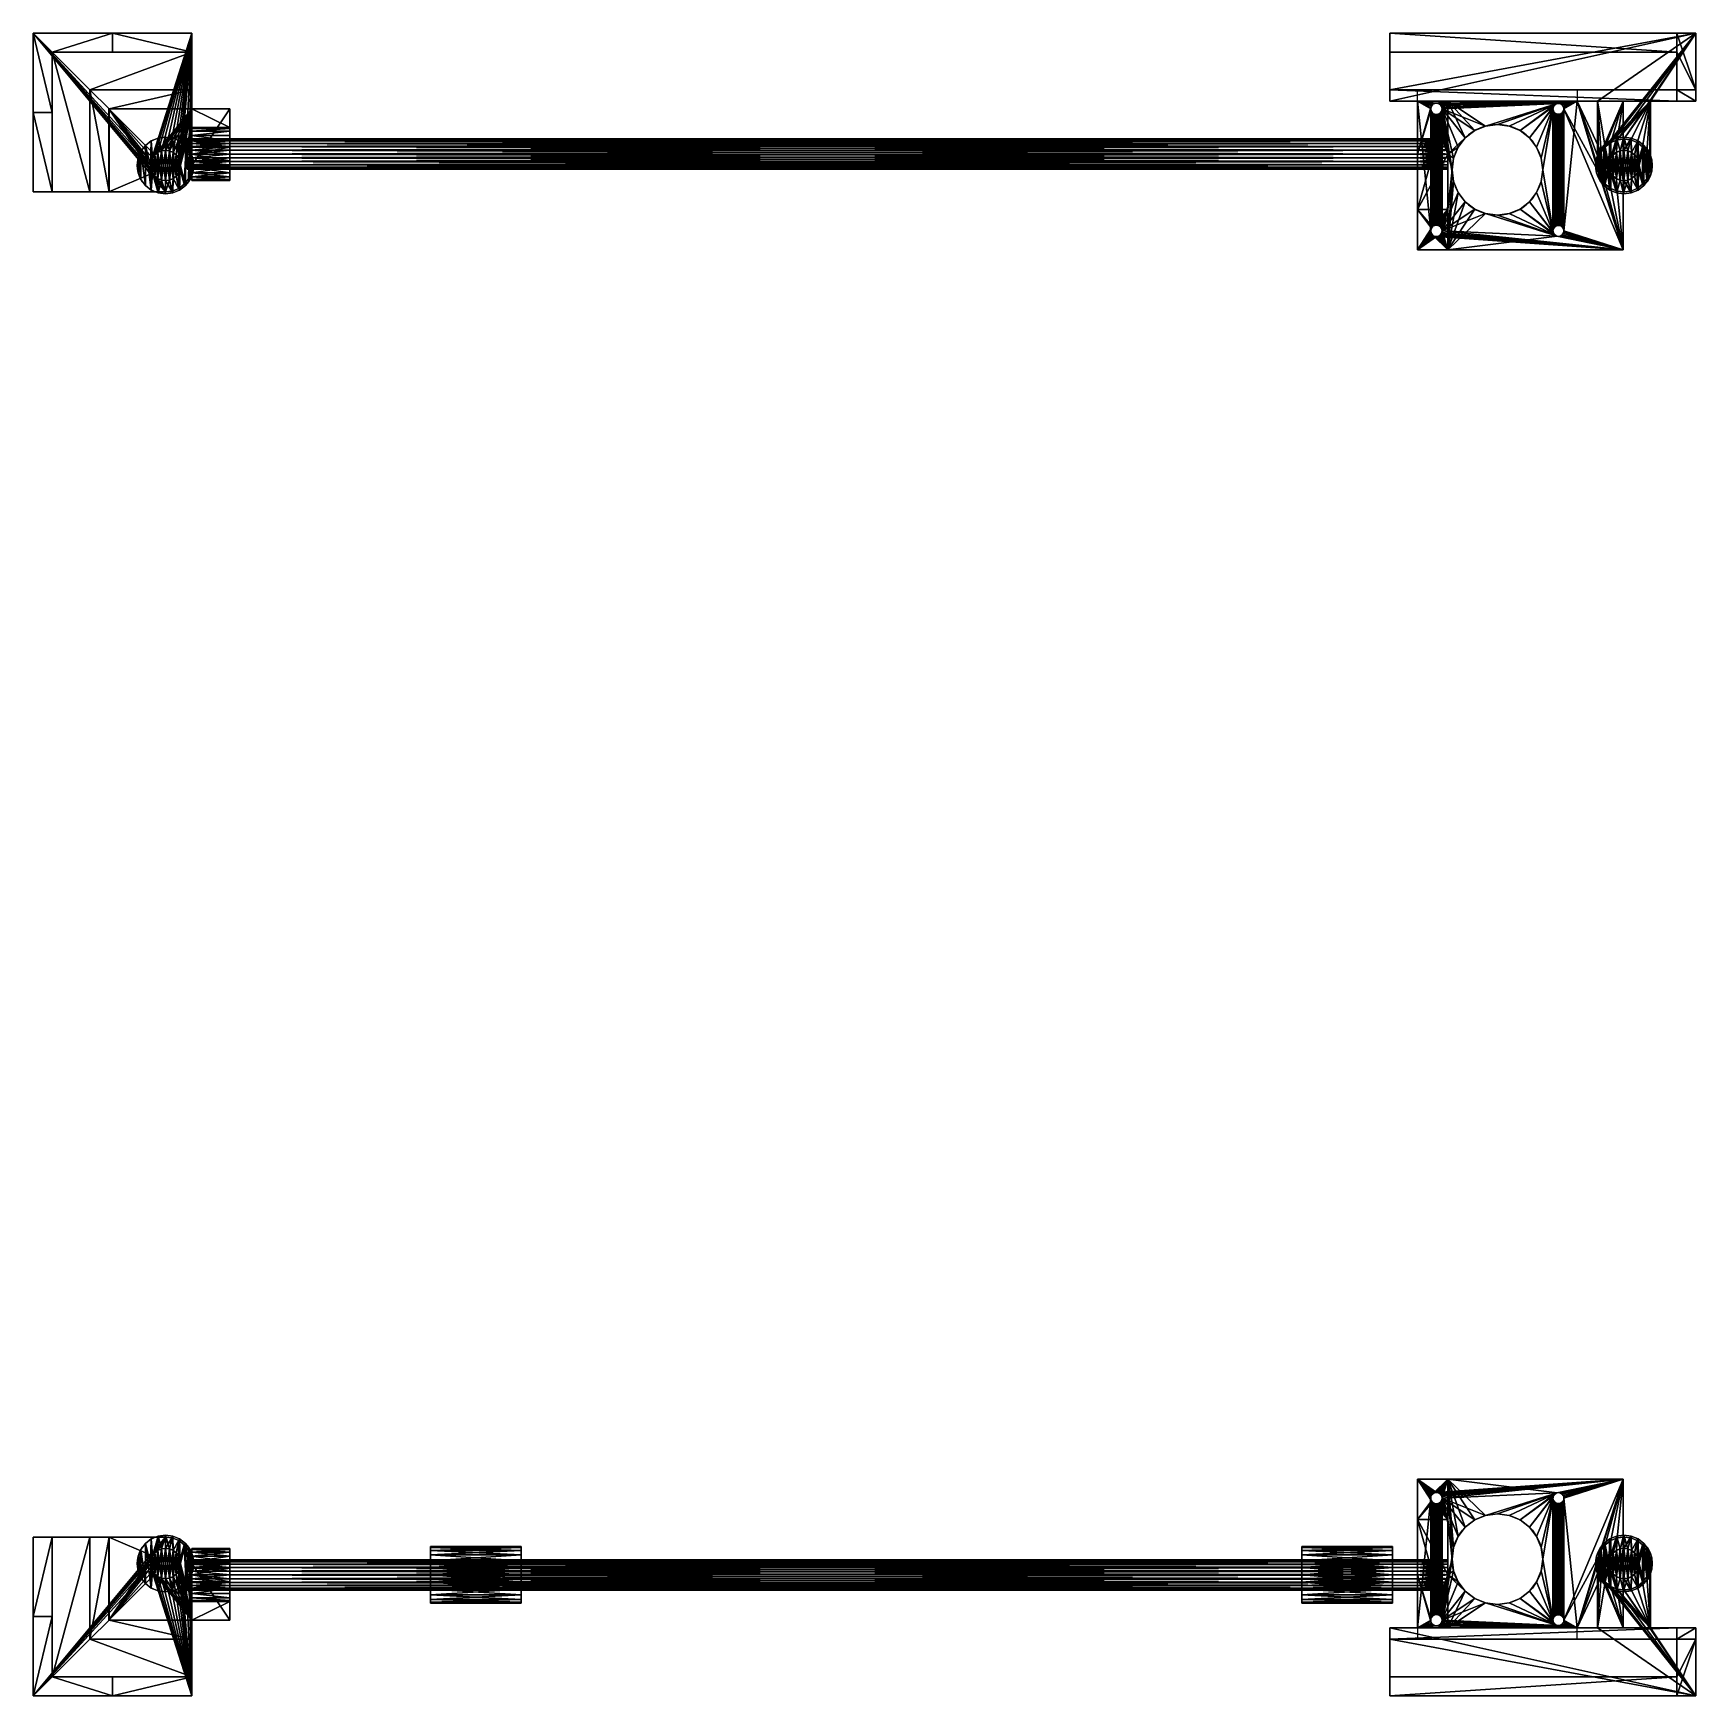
# Model space of a CAD drawing. Extents: x -15 to 425, y -15 to 425.
import ezdxf

# ---------------------------------------------------------------- set-up
doc = ezdxf.new("R2010")
doc.units = 0
doc.layers.get('0').update_dxf_attribs({"color": 13, "linetype": 'CONTINUOUS'})
for name, color, linetype in [('BARRES_HORIZONTALES', 32, 'CONTINUOUS'), ('BARRES_PRINCIPALES', 36, 'CONTINUOUS'), ('LM8UU', 252, 'CONTINUOUS'), ('SOUTIEN_BARRES_HAUT', 34, 'CONTINUOUS')]:
    doc.layers.add(name, color=color, linetype=linetype)
doc.layers.get('0').off()

# ---------------------------------------------------------------- blocks, each defined once
blk = doc.blocks.new('FOND')
for p, q in [((0, 430), (0, 0)), ((430, 430), (0, 430)), ((0, 430), (0, 430, 10)), ((430, 430, 10), (0, 430, 10)), ((0, 430, 10), (0, 0, 10)), ((430, 0), (430, 430)), ((430, 430), (430, 430, 10)), ((430, 0, 10), (430, 430, 10)), ((0, 0), (430, 0)), ((0, 0), (0, 0, 10)), ((0, 0, 10), (430, 0, 10)), ((430, 0), (430, 0, 10))]:
    blk.add_line(p, q)
mesh = blk.add_polyface()
corners = [(430, 430), (0, 0), (0, 430), (430, 0)]
mesh.append_faces([[corners[k] for k in face] for face in [(0, 1, 2), (1, 0, 3)]], dxfattribs={"vtx0": -1})
mesh = blk.add_polyface()
corners = [(0, 430, 10), (430, 430), (0, 430), (430, 430, 10)]
mesh.append_faces([[corners[k] for k in face] for face in [(0, 1, 2), (1, 0, 3)]], dxfattribs={"vtx0": -1})
mesh = blk.add_polyface()
corners = [(0, 430, 10), (0, 0), (0, 0, 10), (0, 430)]
mesh.append_faces([[corners[k] for k in face] for face in [(0, 1, 2), (1, 0, 3)]], dxfattribs={"vtx0": -1})
mesh = blk.add_polyface()
corners = [(430, 0, 10), (0, 430, 10), (0, 0, 10), (430, 430, 10)]
mesh.append_faces([[corners[k] for k in face] for face in [(0, 1, 2), (1, 0, 3)]], dxfattribs={"vtx0": -1})
mesh = blk.add_polyface()
corners = [(430, 430), (430, 0, 10), (430, 0), (430, 430, 10)]
mesh.append_faces([[corners[k] for k in face] for face in [(0, 1, 2), (1, 0, 3)]], dxfattribs={"vtx0": -1})
mesh = blk.add_polyface()
corners = [(430, 0, 10), (0, 0), (430, 0), (0, 0, 10)]
mesh.append_faces([[corners[k] for k in face] for face in [(0, 1, 2), (1, 0, 3)]], dxfattribs={"vtx0": -1})
blk = doc.blocks.new('BACK')
for p, q in [((410, 380), (0, 380)), ((0, 380), (0, 0)), ((0, 380), (0, 380, 10)), ((410, 380, 10), (0, 380, 10)), ((0, 380, 10), (0, 0, 10)), ((410, 0), (410, 380)), ((410, 0, 10), (410, 380, 10)), ((410, 380), (410, 380, 10)), ((0, 0), (410, 0)), ((0, 0), (0, 0, 10)), ((0, 0, 10), (410, 0, 10)), ((410, 0), (410, 0, 10))]:
    blk.add_line(p, q)
mesh = blk.add_polyface()
corners = [(0, 380, 10), (0, 0), (0, 0, 10), (0, 380)]
mesh.append_faces([[corners[k] for k in face] for face in [(0, 1, 2), (1, 0, 3)]], dxfattribs={"vtx0": -1})
mesh = blk.add_polyface()
corners = [(410, 380), (0, 0), (0, 380), (410, 0)]
mesh.append_faces([[corners[k] for k in face] for face in [(0, 1, 2), (1, 0, 3)]], dxfattribs={"vtx0": -1})
mesh = blk.add_polyface()
corners = [(0, 380, 10), (410, 380), (0, 380), (410, 380, 10)]
mesh.append_faces([[corners[k] for k in face] for face in [(0, 1, 2), (1, 0, 3)]], dxfattribs={"vtx0": -1})
mesh = blk.add_polyface()
corners = [(410, 0, 10), (0, 380, 10), (0, 0, 10), (410, 380, 10)]
mesh.append_faces([[corners[k] for k in face] for face in [(0, 1, 2), (1, 0, 3)]], dxfattribs={"vtx0": -1})
mesh = blk.add_polyface()
corners = [(410, 380), (410, 0, 10), (410, 0), (410, 380, 10)]
mesh.append_faces([[corners[k] for k in face] for face in [(0, 1, 2), (1, 0, 3)]], dxfattribs={"vtx0": -1})
mesh = blk.add_polyface()
corners = [(410, 0, 10), (0, 0), (410, 0), (0, 0, 10)]
mesh.append_faces([[corners[k] for k in face] for face in [(0, 1, 2), (1, 0, 3)]], dxfattribs={"vtx0": -1})
blk = doc.blocks.new('DROITE')
for p, q in [((0, 380), (0, 0)), ((430, 380), (0, 380)), ((430, 380, 10), (0, 380, 10)), ((0, 380, 10), (0, 0, 10)), ((0, 380), (0, 380, 10)), ((430, 0), (430, 380)), ((430, 380), (430, 380, 10)), ((430, 0, 10), (430, 380, 10)), ((0, 0), (430, 0)), ((0, 0), (0, 0, 10)), ((0, 0, 10), (430, 0, 10)), ((430, 0), (430, 0, 10))]:
    blk.add_line(p, q)
mesh = blk.add_polyface()
corners = [(430, 380), (0, 0), (0, 380), (430, 0)]
mesh.append_faces([[corners[k] for k in face] for face in [(0, 1, 2), (1, 0, 3)]], dxfattribs={"vtx0": -1})
mesh = blk.add_polyface()
corners = [(0, 380, 10), (430, 380), (0, 380), (430, 380, 10)]
mesh.append_faces([[corners[k] for k in face] for face in [(0, 1, 2), (1, 0, 3)]], dxfattribs={"vtx0": -1})
mesh = blk.add_polyface()
corners = [(0, 380, 10), (0, 0), (0, 0, 10), (0, 380)]
mesh.append_faces([[corners[k] for k in face] for face in [(0, 1, 2), (1, 0, 3)]], dxfattribs={"vtx0": -1})
mesh = blk.add_polyface()
corners = [(430, 0, 10), (0, 380, 10), (0, 0, 10), (430, 380, 10)]
mesh.append_faces([[corners[k] for k in face] for face in [(0, 1, 2), (1, 0, 3)]], dxfattribs={"vtx0": -1})
mesh = blk.add_polyface()
corners = [(430, 380), (430, 0, 10), (430, 0), (430, 380, 10)]
mesh.append_faces([[corners[k] for k in face] for face in [(0, 1, 2), (1, 0, 3)]], dxfattribs={"vtx0": -1})
mesh = blk.add_polyface()
corners = [(430, 0, 10), (0, 0), (430, 0), (0, 0, 10)]
mesh.append_faces([[corners[k] for k in face] for face in [(0, 1, 2), (1, 0, 3)]], dxfattribs={"vtx0": -1})
blk = doc.blocks.new('BARE_AXE_Z')
at = {"layer": 'BARRES_PRINCIPALES'}
for p, q in [((0.14, 5.04), (0.14, 5.04, 385)), ((0.54, 6), (0.54, 6, 385)), ((1.17, 6.83), (1.17, 6.83, 385)), ((2, 7.46), (2, 7.46, 385)), ((2.96, 7.86), (2.96, 7.86, 385)), ((4, 8), (4, 8, 385)), ((5.04, 7.86), (5.04, 7.86, 385)), ((6, 7.46), (6, 7.46, 385)), ((6.83, 6.83), (6.83, 6.83, 385)), ((7.46, 6), (7.46, 6, 385)), ((7.86, 5.04), (7.86, 5.04, 385)), ((0, 4), (0, 4, 385)), ((0.14, 2.96), (0.14, 2.96, 385)), ((0.54, 2), (0.54, 2, 385)), ((1.17, 1.17), (1.17, 1.17, 385)), ((2, 0.54), (2, 0.54, 385)), ((2.96, 0.14), (2.96, 0.14, 385)), ((4, 0), (4, 0, 385)), ((5.04, 0.14), (5.04, 0.14, 385)), ((6, 0.54), (6, 0.54, 385)), ((6.83, 1.17), (6.83, 1.17, 385)), ((7.46, 2), (7.46, 2, 385)), ((7.86, 2.96), (7.86, 2.96, 385)), ((8, 4), (8, 4, 385))]:
    blk.add_line(p, q, dxfattribs=at)
for centre in [(4, 4), (4, 4, 385)]:
    blk.add_circle(centre, 4, dxfattribs=at)
mesh = blk.add_polyface(dxfattribs=at)
corners = [(0.14, 5.04), (0.14, 2.96), (0, 4), (0.54, 2), (0.54, 6), (1.17, 6.83), (1.17, 1.17), (2, 7.46), (2, 0.54), (2.96, 7.86), (2.96, 0.14), (4, 8), (4, 0), (5.04, 7.86), (5.04, 0.14), (6, 7.46), (6, 0.54), (6.83, 6.83), (6.83, 1.17), (7.46, 6), (7.46, 2), (7.86, 5.04), (7.86, 2.96), (8, 4)]
mesh.append_faces([[corners[k] for k in face] for face in [(0, 1, 2), (22, 21, 23)]], dxfattribs={"vtx0": -1})
mesh.append_faces([[corners[k] for k in face] for face in [(1, 0, 3), (3, 5, 6), (6, 7, 8), (8, 9, 10), (10, 11, 12), (12, 13, 14), (14, 15, 16), (16, 17, 18), (18, 19, 20), (20, 21, 22)]], dxfattribs={"vtx0": -1, "vtx1": -1})
mesh.append_faces([[corners[k] for k in face] for face in [(3, 0, 4), (3, 4, 5), (6, 5, 7), (8, 7, 9), (10, 9, 11), (12, 11, 13), (14, 13, 15), (16, 15, 17), (18, 17, 19), (20, 19, 21)]], dxfattribs={"vtx0": -1, "vtx2": -1})
mesh = blk.add_polyface(dxfattribs=at)
corners = [(0.14, 2.96, 385), (0.14, 5.04, 385), (0, 4, 385), (0.54, 2, 385), (0.54, 6, 385), (1.17, 1.17, 385), (1.17, 6.83, 385), (2, 0.54, 385), (2, 7.46, 385), (2.96, 0.14, 385), (2.96, 7.86, 385), (4, 0, 385), (4, 8, 385), (5.04, 0.14, 385), (5.04, 7.86, 385), (6, 0.54, 385), (6, 7.46, 385), (6.83, 1.17, 385), (6.83, 6.83, 385), (7.46, 2, 385), (7.46, 6, 385), (7.86, 2.96, 385), (7.86, 5.04, 385), (8, 4, 385)]
mesh.append_faces([[corners[k] for k in face] for face in [(0, 1, 2), (22, 21, 23)]], dxfattribs={"vtx0": -1})
mesh.append_faces([[corners[k] for k in face] for face in [(1, 3, 4), (4, 5, 6), (6, 7, 8), (8, 9, 10), (10, 11, 12), (12, 13, 14), (14, 15, 16), (16, 17, 18), (18, 19, 20), (20, 21, 22)]], dxfattribs={"vtx0": -1, "vtx1": -1})
mesh.append_faces([[corners[k] for k in face] for face in [(1, 0, 3), (4, 3, 5), (6, 5, 7), (8, 7, 9), (10, 9, 11), (12, 11, 13), (14, 13, 15), (16, 15, 17), (18, 17, 19), (20, 19, 21)]], dxfattribs={"vtx0": -1, "vtx2": -1})
mesh = blk.add_polyface(dxfattribs=at)
corners = [(0.14, 5.04, 385), (0, 4), (0, 4, 385), (0.14, 5.04)]
mesh.append_faces([[corners[k] for k in face] for face in [(0, 1, 2), (1, 0, 3)]], dxfattribs={"vtx0": -1})
mesh = blk.add_polyface(dxfattribs=at)
corners = [(0.54, 6, 385), (0.14, 5.04), (0.14, 5.04, 385), (0.54, 6)]
mesh.append_faces([[corners[k] for k in face] for face in [(0, 1, 2), (1, 0, 3)]], dxfattribs={"vtx0": -1})
mesh = blk.add_polyface(dxfattribs=at)
corners = [(1.17, 6.83, 385), (0.54, 6), (0.54, 6, 385), (1.17, 6.83)]
mesh.append_faces([[corners[k] for k in face] for face in [(0, 1, 2), (1, 0, 3)]], dxfattribs={"vtx0": -1})
mesh = blk.add_polyface(dxfattribs=at)
corners = [(1.17, 6.83, 385), (2, 7.46), (1.17, 6.83), (2, 7.46, 385)]
mesh.append_faces([[corners[k] for k in face] for face in [(0, 1, 2), (1, 0, 3)]], dxfattribs={"vtx0": -1})
mesh = blk.add_polyface(dxfattribs=at)
corners = [(2, 7.46, 385), (2.96, 7.86), (2, 7.46), (2.96, 7.86, 385)]
mesh.append_faces([[corners[k] for k in face] for face in [(0, 1, 2), (1, 0, 3)]], dxfattribs={"vtx0": -1})
mesh = blk.add_polyface(dxfattribs=at)
corners = [(2.96, 7.86, 385), (4, 8), (2.96, 7.86), (4, 8, 385)]
mesh.append_faces([[corners[k] for k in face] for face in [(0, 1, 2), (1, 0, 3)]], dxfattribs={"vtx0": -1})
mesh = blk.add_polyface(dxfattribs=at)
corners = [(4, 8, 385), (5.04, 7.86), (4, 8), (5.04, 7.86, 385)]
mesh.append_faces([[corners[k] for k in face] for face in [(0, 1, 2), (1, 0, 3)]], dxfattribs={"vtx0": -1})
mesh = blk.add_polyface(dxfattribs=at)
corners = [(5.04, 7.86, 385), (6, 7.46), (5.04, 7.86), (6, 7.46, 385)]
mesh.append_faces([[corners[k] for k in face] for face in [(0, 1, 2), (1, 0, 3)]], dxfattribs={"vtx0": -1})
mesh = blk.add_polyface(dxfattribs=at)
corners = [(6, 7.46, 385), (6.83, 6.83), (6, 7.46), (6.83, 6.83, 385)]
mesh.append_faces([[corners[k] for k in face] for face in [(0, 1, 2), (1, 0, 3)]], dxfattribs={"vtx0": -1})
mesh = blk.add_polyface(dxfattribs=at)
corners = [(6.83, 6.83), (7.46, 6, 385), (7.46, 6), (6.83, 6.83, 385)]
mesh.append_faces([[corners[k] for k in face] for face in [(0, 1, 2), (1, 0, 3)]], dxfattribs={"vtx0": -1})
mesh = blk.add_polyface(dxfattribs=at)
corners = [(7.46, 6), (7.86, 5.04, 385), (7.86, 5.04), (7.46, 6, 385)]
mesh.append_faces([[corners[k] for k in face] for face in [(0, 1, 2), (1, 0, 3)]], dxfattribs={"vtx0": -1})
mesh = blk.add_polyface(dxfattribs=at)
corners = [(7.86, 5.04), (8, 4, 385), (8, 4), (7.86, 5.04, 385)]
mesh.append_faces([[corners[k] for k in face] for face in [(0, 1, 2), (1, 0, 3)]], dxfattribs={"vtx0": -1})
mesh = blk.add_polyface(dxfattribs=at)
corners = [(0, 4, 385), (0.14, 2.96), (0.14, 2.96, 385), (0, 4)]
mesh.append_faces([[corners[k] for k in face] for face in [(0, 1, 2), (1, 0, 3)]], dxfattribs={"vtx0": -1})
mesh = blk.add_polyface(dxfattribs=at)
corners = [(0.14, 2.96, 385), (0.54, 2), (0.54, 2, 385), (0.14, 2.96)]
mesh.append_faces([[corners[k] for k in face] for face in [(0, 1, 2), (1, 0, 3)]], dxfattribs={"vtx0": -1})
mesh = blk.add_polyface(dxfattribs=at)
corners = [(0.54, 2, 385), (1.17, 1.17), (1.17, 1.17, 385), (0.54, 2)]
mesh.append_faces([[corners[k] for k in face] for face in [(0, 1, 2), (1, 0, 3)]], dxfattribs={"vtx0": -1})
mesh = blk.add_polyface(dxfattribs=at)
corners = [(2, 0.54, 385), (1.17, 1.17), (2, 0.54), (1.17, 1.17, 385)]
mesh.append_faces([[corners[k] for k in face] for face in [(0, 1, 2), (1, 0, 3)]], dxfattribs={"vtx0": -1})
mesh = blk.add_polyface(dxfattribs=at)
corners = [(2.96, 0.14, 385), (2, 0.54), (2.96, 0.14), (2, 0.54, 385)]
mesh.append_faces([[corners[k] for k in face] for face in [(0, 1, 2), (1, 0, 3)]], dxfattribs={"vtx0": -1})
mesh = blk.add_polyface(dxfattribs=at)
corners = [(4, 0, 385), (2.96, 0.14), (4, 0), (2.96, 0.14, 385)]
mesh.append_faces([[corners[k] for k in face] for face in [(0, 1, 2), (1, 0, 3)]], dxfattribs={"vtx0": -1})
mesh = blk.add_polyface(dxfattribs=at)
corners = [(5.04, 0.14, 385), (4, 0), (5.04, 0.14), (4, 0, 385)]
mesh.append_faces([[corners[k] for k in face] for face in [(0, 1, 2), (1, 0, 3)]], dxfattribs={"vtx0": -1})
mesh = blk.add_polyface(dxfattribs=at)
corners = [(6, 0.54, 385), (5.04, 0.14), (6, 0.54), (5.04, 0.14, 385)]
mesh.append_faces([[corners[k] for k in face] for face in [(0, 1, 2), (1, 0, 3)]], dxfattribs={"vtx0": -1})
mesh = blk.add_polyface(dxfattribs=at)
corners = [(6.83, 1.17, 385), (6, 0.54), (6.83, 1.17), (6, 0.54, 385)]
mesh.append_faces([[corners[k] for k in face] for face in [(0, 1, 2), (1, 0, 3)]], dxfattribs={"vtx0": -1})
mesh = blk.add_polyface(dxfattribs=at)
corners = [(7.46, 2), (6.83, 1.17, 385), (6.83, 1.17), (7.46, 2, 385)]
mesh.append_faces([[corners[k] for k in face] for face in [(0, 1, 2), (1, 0, 3)]], dxfattribs={"vtx0": -1})
mesh = blk.add_polyface(dxfattribs=at)
corners = [(7.86, 2.96), (7.46, 2, 385), (7.46, 2), (7.86, 2.96, 385)]
mesh.append_faces([[corners[k] for k in face] for face in [(0, 1, 2), (1, 0, 3)]], dxfattribs={"vtx0": -1})
mesh = blk.add_polyface(dxfattribs=at)
corners = [(8, 4), (7.86, 2.96, 385), (7.86, 2.96), (8, 4, 385)]
mesh.append_faces([[corners[k] for k in face] for face in [(0, 1, 2), (1, 0, 3)]], dxfattribs={"vtx0": -1})
blk = doc.blocks.new('LM8UU')
at = {"layer": 'LM8UU'}
for p, q in [((3.75, 14), (3.75, 14, 24)), ((5.56, 14.74), (5.56, 14.74, 24)), ((7.5, 15), (7.5, 15, 24)), ((9.44, 14.74), (9.44, 14.74, 24)), ((11.25, 14), (11.25, 14, 24)), ((0.26, 9.44), (0.26, 9.44, 24)), ((1, 11.25), (1, 11.25, 24)), ((2.2, 12.8), (2.2, 12.8, 24)), ((4.04, 9.5), (4.04, 9.5, 24)), ((4.67, 10.33), (4.67, 10.33, 24)), ((5.5, 10.96), (5.5, 10.96, 24)), ((6.46, 11.36), (6.46, 11.36, 24)), ((7.5, 11.5), (7.5, 11.5, 24)), ((8.54, 11.36), (8.54, 11.36, 24)), ((9.5, 10.96), (9.5, 10.96, 24)), ((10.33, 10.33), (10.33, 10.33, 24)), ((10.96, 9.5), (10.96, 9.5, 24)), ((12.8, 12.8), (12.8, 12.8, 24)), ((14, 11.25), (14, 11.25, 24)), ((14.74, 9.44), (14.74, 9.44, 24)), ((0, 7.5), (0, 7.5, 24)), ((0.26, 5.56), (0.26, 5.56, 24)), ((3.5, 7.5), (3.5, 7.5, 24)), ((3.64, 8.54), (3.64, 8.54, 24)), ((3.64, 6.46), (3.64, 6.46, 24)), ((4.04, 5.5), (4.04, 5.5, 24)), ((4.67, 4.67), (4.67, 4.67, 24)), ((10.33, 4.67), (10.33, 4.67, 24)), ((10.96, 5.5), (10.96, 5.5, 24)), ((11.36, 8.54), (11.36, 8.54, 24)), ((11.36, 6.46), (11.36, 6.46, 24)), ((11.5, 7.5), (11.5, 7.5, 24)), ((14.74, 5.56), (14.74, 5.56, 24)), ((15, 7.5), (15, 7.5, 24)), ((1, 3.75), (1, 3.75, 24)), ((2.2, 2.2), (2.2, 2.2, 24)), ((3.75, 1), (3.75, 1, 24)), ((5.5, 4.04), (5.5, 4.04, 24)), ((5.56, 0.26), (5.56, 0.26, 24)), ((6.46, 3.64), (6.46, 3.64, 24)), ((7.5, 3.5), (7.5, 3.5, 24)), ((7.5, 0), (7.5, 0, 24)), ((8.54, 3.64), (8.54, 3.64, 24)), ((9.44, 0.26), (9.44, 0.26, 24)), ((9.5, 4.04), (9.5, 4.04, 24)), ((11.25, 1), (11.25, 1, 24)), ((12.8, 2.2), (12.8, 2.2, 24)), ((14, 3.75), (14, 3.75, 24))]:
    blk.add_line(p, q, dxfattribs=at)
for centre, radius in [((7.5, 7.5), 7.5), ((7.5, 7.5, 24), 7.5), ((7.5, 7.5), 4), ((7.5, 7.5, 24), 4)]:
    blk.add_circle(centre, radius, dxfattribs=at)
mesh = blk.add_polyface(dxfattribs=at)
corners = [(3.75, 14), (3.5, 7.5), (2.2, 12.8), (3.64, 8.54), (4.04, 9.5), (5.56, 14.74), (4.67, 10.33), (5.5, 10.96), (6.46, 11.36), (7.5, 15), (7.5, 11.5), (9.44, 14.74), (8.54, 11.36), (9.5, 10.96), (11.25, 14), (10.33, 10.33), (10.96, 9.5), (11.36, 8.54), (12.8, 12.8), (11.5, 7.5), (12.8, 2.2), (14, 3.75), (14, 11.25), (14.74, 5.56), (14.74, 9.44), (15, 7.5), (0.26, 9.44), (0.26, 5.56), (0, 7.5), (1, 11.25), (1, 3.75), (2.2, 2.2), (3.75, 1), (3.64, 6.46), (4.04, 5.5), (5.56, 0.26), (4.67, 4.67), (5.5, 4.04), (6.46, 3.64), (7.5, 0), (7.5, 3.5), (9.44, 0.26), (8.54, 3.64), (9.5, 4.04), (11.25, 1), (10.33, 4.67), (10.96, 5.5), (11.36, 6.46)]
mesh.append_faces([[corners[k] for k in face] for face in [(23, 24, 25), (26, 27, 28)]], dxfattribs={"vtx0": -1})
mesh.append_faces([[corners[k] for k in face] for face in [(0, 1, 2), (1, 0, 3), (3, 0, 4), (4, 5, 6), (6, 5, 7), (7, 5, 8), (8, 9, 10), (10, 11, 12), (12, 11, 13), (13, 14, 15), (15, 14, 16), (16, 14, 17), (17, 18, 19), (20, 18, 21), (21, 22, 23), (27, 29, 30), (30, 29, 31), (31, 2, 32), (32, 34, 35), (35, 38, 39), (39, 40, 41), (41, 43, 44), (44, 47, 20)]], dxfattribs={"vtx0": -1, "vtx1": -1})
mesh.append_faces([[corners[k] for k in face] for face in [(19, 18, 20), (32, 2, 1)]], dxfattribs={"vtx0": -1, "vtx1": -1, "vtx2": -1})
mesh.append_faces([[corners[k] for k in face] for face in [(4, 0, 5), (8, 5, 9), (10, 9, 11), (13, 11, 14), (17, 14, 18), (21, 18, 22), (23, 22, 24), (27, 26, 29), (31, 29, 2), (32, 1, 33), (32, 33, 34), (35, 34, 36), (35, 36, 37), (35, 37, 38), (39, 38, 40), (41, 40, 42), (41, 42, 43), (44, 43, 45), (44, 45, 46), (44, 46, 47), (20, 47, 19)]], dxfattribs={"vtx0": -1, "vtx2": -1})
mesh = blk.add_polyface(dxfattribs=at)
corners = [(0.26, 5.56, 24), (0.26, 9.44, 24), (0, 7.5, 24), (1, 3.75, 24), (1, 11.25, 24), (2.2, 2.2, 24), (2.2, 12.8, 24), (3.75, 1, 24), (3.5, 7.5, 24), (3.64, 6.46, 24), (4.04, 5.5, 24), (5.56, 0.26, 24), (4.67, 4.67, 24), (5.5, 4.04, 24), (6.46, 3.64, 24), (7.5, 0, 24), (7.5, 3.5, 24), (9.44, 0.26, 24), (8.54, 3.64, 24), (9.5, 4.04, 24), (11.25, 1, 24), (10.33, 4.67, 24), (10.96, 5.5, 24), (11.36, 6.46, 24), (12.8, 2.2, 24), (11.5, 7.5, 24), (3.75, 14, 24), (3.64, 8.54, 24), (4.04, 9.5, 24), (5.56, 14.74, 24), (4.67, 10.33, 24), (5.5, 10.96, 24), (6.46, 11.36, 24), (7.5, 15, 24), (7.5, 11.5, 24), (8.54, 11.36, 24), (9.44, 14.74, 24), (9.5, 10.96, 24), (11.25, 14, 24), (10.33, 10.33, 24), (10.96, 9.5, 24), (11.36, 8.54, 24), (12.8, 12.8, 24), (14, 3.75, 24), (14, 11.25, 24), (14.74, 5.56, 24), (14.74, 9.44, 24), (15, 7.5, 24)]
mesh.append_faces([[corners[k] for k in face] for face in [(0, 1, 2), (46, 45, 47)]], dxfattribs={"vtx0": -1})
mesh.append_faces([[corners[k] for k in face] for face in [(1, 3, 4), (4, 5, 6), (8, 7, 9), (9, 7, 10), (10, 11, 12), (12, 11, 13), (13, 11, 14), (14, 15, 16), (16, 17, 18), (18, 17, 19), (19, 20, 21), (21, 20, 22), (22, 20, 23), (23, 24, 25), (26, 28, 29), (29, 32, 33), (33, 35, 36), (36, 37, 38), (38, 41, 42), (42, 43, 44), (44, 45, 46)]], dxfattribs={"vtx0": -1, "vtx1": -1})
mesh.append_faces([[corners[k] for k in face] for face in [(6, 7, 8), (42, 25, 24)]], dxfattribs={"vtx0": -1, "vtx1": -1, "vtx2": -1})
mesh.append_faces([[corners[k] for k in face] for face in [(1, 0, 3), (4, 3, 5), (6, 5, 7), (10, 7, 11), (14, 11, 15), (16, 15, 17), (19, 17, 20), (23, 20, 24), (8, 26, 6), (26, 8, 27), (26, 27, 28), (29, 28, 30), (29, 30, 31), (29, 31, 32), (33, 32, 34), (33, 34, 35), (36, 35, 37), (38, 37, 39), (38, 39, 40), (38, 40, 41), (42, 41, 25), (42, 24, 43), (44, 43, 45)]], dxfattribs={"vtx0": -1, "vtx2": -1})
mesh = blk.add_polyface(dxfattribs=at)
corners = [(2.2, 12.8, 24), (3.75, 14), (2.2, 12.8), (3.75, 14, 24)]
mesh.append_faces([[corners[k] for k in face] for face in [(0, 1, 2), (1, 0, 3)]], dxfattribs={"vtx0": -1})
mesh = blk.add_polyface(dxfattribs=at)
corners = [(3.75, 14, 24), (5.56, 14.74), (3.75, 14), (5.56, 14.74, 24)]
mesh.append_faces([[corners[k] for k in face] for face in [(0, 1, 2), (1, 0, 3)]], dxfattribs={"vtx0": -1})
mesh = blk.add_polyface(dxfattribs=at)
corners = [(5.56, 14.74, 24), (7.5, 15), (5.56, 14.74), (7.5, 15, 24)]
mesh.append_faces([[corners[k] for k in face] for face in [(0, 1, 2), (1, 0, 3)]], dxfattribs={"vtx0": -1})
mesh = blk.add_polyface(dxfattribs=at)
corners = [(7.5, 15, 24), (9.44, 14.74), (7.5, 15), (9.44, 14.74, 24)]
mesh.append_faces([[corners[k] for k in face] for face in [(0, 1, 2), (1, 0, 3)]], dxfattribs={"vtx0": -1})
mesh = blk.add_polyface(dxfattribs=at)
corners = [(9.44, 14.74, 24), (11.25, 14), (9.44, 14.74), (11.25, 14, 24)]
mesh.append_faces([[corners[k] for k in face] for face in [(0, 1, 2), (1, 0, 3)]], dxfattribs={"vtx0": -1})
mesh = blk.add_polyface(dxfattribs=at)
corners = [(11.25, 14, 24), (12.8, 12.8), (11.25, 14), (12.8, 12.8, 24)]
mesh.append_faces([[corners[k] for k in face] for face in [(0, 1, 2), (1, 0, 3)]], dxfattribs={"vtx0": -1})
mesh = blk.add_polyface(dxfattribs=at)
corners = [(0.26, 9.44, 24), (0, 7.5), (0, 7.5, 24), (0.26, 9.44)]
mesh.append_faces([[corners[k] for k in face] for face in [(0, 1, 2), (1, 0, 3)]], dxfattribs={"vtx0": -1})
mesh = blk.add_polyface(dxfattribs=at)
corners = [(1, 11.25, 24), (0.26, 9.44), (0.26, 9.44, 24), (1, 11.25)]
mesh.append_faces([[corners[k] for k in face] for face in [(0, 1, 2), (1, 0, 3)]], dxfattribs={"vtx0": -1})
mesh = blk.add_polyface(dxfattribs=at)
corners = [(2.2, 12.8, 24), (1, 11.25), (1, 11.25, 24), (2.2, 12.8)]
mesh.append_faces([[corners[k] for k in face] for face in [(0, 1, 2), (1, 0, 3)]], dxfattribs={"vtx0": -1})
mesh = blk.add_polyface(dxfattribs=at)
corners = [(4.04, 9.5), (3.64, 8.54, 24), (3.64, 8.54), (4.04, 9.5, 24)]
mesh.append_faces([[corners[k] for k in face] for face in [(0, 1, 2), (1, 0, 3)]], dxfattribs={"vtx0": -1})
mesh = blk.add_polyface(dxfattribs=at)
corners = [(4.67, 10.33), (4.04, 9.5, 24), (4.04, 9.5), (4.67, 10.33, 24)]
mesh.append_faces([[corners[k] for k in face] for face in [(0, 1, 2), (1, 0, 3)]], dxfattribs={"vtx0": -1})
mesh = blk.add_polyface(dxfattribs=at)
corners = [(5.5, 10.96, 24), (4.67, 10.33), (5.5, 10.96), (4.67, 10.33, 24)]
mesh.append_faces([[corners[k] for k in face] for face in [(0, 1, 2), (1, 0, 3)]], dxfattribs={"vtx0": -1})
mesh = blk.add_polyface(dxfattribs=at)
corners = [(6.46, 11.36, 24), (5.5, 10.96), (6.46, 11.36), (5.5, 10.96, 24)]
mesh.append_faces([[corners[k] for k in face] for face in [(0, 1, 2), (1, 0, 3)]], dxfattribs={"vtx0": -1})
mesh = blk.add_polyface(dxfattribs=at)
corners = [(7.5, 11.5, 24), (6.46, 11.36), (7.5, 11.5), (6.46, 11.36, 24)]
mesh.append_faces([[corners[k] for k in face] for face in [(0, 1, 2), (1, 0, 3)]], dxfattribs={"vtx0": -1})
mesh = blk.add_polyface(dxfattribs=at)
corners = [(8.54, 11.36, 24), (7.5, 11.5), (8.54, 11.36), (7.5, 11.5, 24)]
mesh.append_faces([[corners[k] for k in face] for face in [(0, 1, 2), (1, 0, 3)]], dxfattribs={"vtx0": -1})
mesh = blk.add_polyface(dxfattribs=at)
corners = [(9.5, 10.96, 24), (8.54, 11.36), (9.5, 10.96), (8.54, 11.36, 24)]
mesh.append_faces([[corners[k] for k in face] for face in [(0, 1, 2), (1, 0, 3)]], dxfattribs={"vtx0": -1})
mesh = blk.add_polyface(dxfattribs=at)
corners = [(10.33, 10.33, 24), (9.5, 10.96), (10.33, 10.33), (9.5, 10.96, 24)]
mesh.append_faces([[corners[k] for k in face] for face in [(0, 1, 2), (1, 0, 3)]], dxfattribs={"vtx0": -1})
mesh = blk.add_polyface(dxfattribs=at)
corners = [(10.33, 10.33, 24), (10.96, 9.5), (10.96, 9.5, 24), (10.33, 10.33)]
mesh.append_faces([[corners[k] for k in face] for face in [(0, 1, 2), (1, 0, 3)]], dxfattribs={"vtx0": -1})
mesh = blk.add_polyface(dxfattribs=at)
corners = [(10.96, 9.5, 24), (11.36, 8.54), (11.36, 8.54, 24), (10.96, 9.5)]
mesh.append_faces([[corners[k] for k in face] for face in [(0, 1, 2), (1, 0, 3)]], dxfattribs={"vtx0": -1})
mesh = blk.add_polyface(dxfattribs=at)
corners = [(12.8, 12.8), (14, 11.25, 24), (14, 11.25), (12.8, 12.8, 24)]
mesh.append_faces([[corners[k] for k in face] for face in [(0, 1, 2), (1, 0, 3)]], dxfattribs={"vtx0": -1})
mesh = blk.add_polyface(dxfattribs=at)
corners = [(14, 11.25), (14.74, 9.44, 24), (14.74, 9.44), (14, 11.25, 24)]
mesh.append_faces([[corners[k] for k in face] for face in [(0, 1, 2), (1, 0, 3)]], dxfattribs={"vtx0": -1})
mesh = blk.add_polyface(dxfattribs=at)
corners = [(14.74, 9.44), (15, 7.5, 24), (15, 7.5), (14.74, 9.44, 24)]
mesh.append_faces([[corners[k] for k in face] for face in [(0, 1, 2), (1, 0, 3)]], dxfattribs={"vtx0": -1})
mesh = blk.add_polyface(dxfattribs=at)
corners = [(0, 7.5, 24), (0.26, 5.56), (0.26, 5.56, 24), (0, 7.5)]
mesh.append_faces([[corners[k] for k in face] for face in [(0, 1, 2), (1, 0, 3)]], dxfattribs={"vtx0": -1})
mesh = blk.add_polyface(dxfattribs=at)
corners = [(0.26, 5.56, 24), (1, 3.75), (1, 3.75, 24), (0.26, 5.56)]
mesh.append_faces([[corners[k] for k in face] for face in [(0, 1, 2), (1, 0, 3)]], dxfattribs={"vtx0": -1})
mesh = blk.add_polyface(dxfattribs=at)
corners = [(3.64, 8.54), (3.5, 7.5, 24), (3.5, 7.5), (3.64, 8.54, 24)]
mesh.append_faces([[corners[k] for k in face] for face in [(0, 1, 2), (1, 0, 3)]], dxfattribs={"vtx0": -1})
mesh = blk.add_polyface(dxfattribs=at)
corners = [(3.5, 7.5), (3.64, 6.46, 24), (3.64, 6.46), (3.5, 7.5, 24)]
mesh.append_faces([[corners[k] for k in face] for face in [(0, 1, 2), (1, 0, 3)]], dxfattribs={"vtx0": -1})
mesh = blk.add_polyface(dxfattribs=at)
corners = [(3.64, 6.46), (4.04, 5.5, 24), (4.04, 5.5), (3.64, 6.46, 24)]
mesh.append_faces([[corners[k] for k in face] for face in [(0, 1, 2), (1, 0, 3)]], dxfattribs={"vtx0": -1})
mesh = blk.add_polyface(dxfattribs=at)
corners = [(4.04, 5.5), (4.67, 4.67, 24), (4.67, 4.67), (4.04, 5.5, 24)]
mesh.append_faces([[corners[k] for k in face] for face in [(0, 1, 2), (1, 0, 3)]], dxfattribs={"vtx0": -1})
mesh = blk.add_polyface(dxfattribs=at)
corners = [(4.67, 4.67, 24), (5.5, 4.04), (4.67, 4.67), (5.5, 4.04, 24)]
mesh.append_faces([[corners[k] for k in face] for face in [(0, 1, 2), (1, 0, 3)]], dxfattribs={"vtx0": -1})
mesh = blk.add_polyface(dxfattribs=at)
corners = [(9.5, 4.04, 24), (10.33, 4.67), (9.5, 4.04), (10.33, 4.67, 24)]
mesh.append_faces([[corners[k] for k in face] for face in [(0, 1, 2), (1, 0, 3)]], dxfattribs={"vtx0": -1})
mesh = blk.add_polyface(dxfattribs=at)
corners = [(10.96, 5.5, 24), (10.33, 4.67), (10.33, 4.67, 24), (10.96, 5.5)]
mesh.append_faces([[corners[k] for k in face] for face in [(0, 1, 2), (1, 0, 3)]], dxfattribs={"vtx0": -1})
mesh = blk.add_polyface(dxfattribs=at)
corners = [(11.36, 6.46, 24), (10.96, 5.5), (10.96, 5.5, 24), (11.36, 6.46)]
mesh.append_faces([[corners[k] for k in face] for face in [(0, 1, 2), (1, 0, 3)]], dxfattribs={"vtx0": -1})
mesh = blk.add_polyface(dxfattribs=at)
corners = [(11.36, 8.54, 24), (11.5, 7.5), (11.5, 7.5, 24), (11.36, 8.54)]
mesh.append_faces([[corners[k] for k in face] for face in [(0, 1, 2), (1, 0, 3)]], dxfattribs={"vtx0": -1})
mesh = blk.add_polyface(dxfattribs=at)
corners = [(11.5, 7.5, 24), (11.36, 6.46), (11.36, 6.46, 24), (11.5, 7.5)]
mesh.append_faces([[corners[k] for k in face] for face in [(0, 1, 2), (1, 0, 3)]], dxfattribs={"vtx0": -1})
mesh = blk.add_polyface(dxfattribs=at)
corners = [(14.74, 5.56), (14, 3.75, 24), (14, 3.75), (14.74, 5.56, 24)]
mesh.append_faces([[corners[k] for k in face] for face in [(0, 1, 2), (1, 0, 3)]], dxfattribs={"vtx0": -1})
mesh = blk.add_polyface(dxfattribs=at)
corners = [(15, 7.5), (14.74, 5.56, 24), (14.74, 5.56), (15, 7.5, 24)]
mesh.append_faces([[corners[k] for k in face] for face in [(0, 1, 2), (1, 0, 3)]], dxfattribs={"vtx0": -1})
mesh = blk.add_polyface(dxfattribs=at)
corners = [(1, 3.75, 24), (2.2, 2.2), (2.2, 2.2, 24), (1, 3.75)]
mesh.append_faces([[corners[k] for k in face] for face in [(0, 1, 2), (1, 0, 3)]], dxfattribs={"vtx0": -1})
mesh = blk.add_polyface(dxfattribs=at)
corners = [(3.75, 1, 24), (2.2, 2.2), (3.75, 1), (2.2, 2.2, 24)]
mesh.append_faces([[corners[k] for k in face] for face in [(0, 1, 2), (1, 0, 3)]], dxfattribs={"vtx0": -1})
mesh = blk.add_polyface(dxfattribs=at)
corners = [(5.56, 0.26, 24), (3.75, 1), (5.56, 0.26), (3.75, 1, 24)]
mesh.append_faces([[corners[k] for k in face] for face in [(0, 1, 2), (1, 0, 3)]], dxfattribs={"vtx0": -1})
mesh = blk.add_polyface(dxfattribs=at)
corners = [(5.5, 4.04, 24), (6.46, 3.64), (5.5, 4.04), (6.46, 3.64, 24)]
mesh.append_faces([[corners[k] for k in face] for face in [(0, 1, 2), (1, 0, 3)]], dxfattribs={"vtx0": -1})
mesh = blk.add_polyface(dxfattribs=at)
corners = [(7.5, 0, 24), (5.56, 0.26), (7.5, 0), (5.56, 0.26, 24)]
mesh.append_faces([[corners[k] for k in face] for face in [(0, 1, 2), (1, 0, 3)]], dxfattribs={"vtx0": -1})
mesh = blk.add_polyface(dxfattribs=at)
corners = [(6.46, 3.64, 24), (7.5, 3.5), (6.46, 3.64), (7.5, 3.5, 24)]
mesh.append_faces([[corners[k] for k in face] for face in [(0, 1, 2), (1, 0, 3)]], dxfattribs={"vtx0": -1})
mesh = blk.add_polyface(dxfattribs=at)
corners = [(7.5, 3.5, 24), (8.54, 3.64), (7.5, 3.5), (8.54, 3.64, 24)]
mesh.append_faces([[corners[k] for k in face] for face in [(0, 1, 2), (1, 0, 3)]], dxfattribs={"vtx0": -1})
mesh = blk.add_polyface(dxfattribs=at)
corners = [(9.44, 0.26, 24), (7.5, 0), (9.44, 0.26), (7.5, 0, 24)]
mesh.append_faces([[corners[k] for k in face] for face in [(0, 1, 2), (1, 0, 3)]], dxfattribs={"vtx0": -1})
mesh = blk.add_polyface(dxfattribs=at)
corners = [(8.54, 3.64, 24), (9.5, 4.04), (8.54, 3.64), (9.5, 4.04, 24)]
mesh.append_faces([[corners[k] for k in face] for face in [(0, 1, 2), (1, 0, 3)]], dxfattribs={"vtx0": -1})
mesh = blk.add_polyface(dxfattribs=at)
corners = [(11.25, 1, 24), (9.44, 0.26), (11.25, 1), (9.44, 0.26, 24)]
mesh.append_faces([[corners[k] for k in face] for face in [(0, 1, 2), (1, 0, 3)]], dxfattribs={"vtx0": -1})
mesh = blk.add_polyface(dxfattribs=at)
corners = [(12.8, 2.2, 24), (11.25, 1), (12.8, 2.2), (11.25, 1, 24)]
mesh.append_faces([[corners[k] for k in face] for face in [(0, 1, 2), (1, 0, 3)]], dxfattribs={"vtx0": -1})
mesh = blk.add_polyface(dxfattribs=at)
corners = [(14, 3.75), (12.8, 2.2, 24), (12.8, 2.2), (14, 3.75, 24)]
mesh.append_faces([[corners[k] for k in face] for face in [(0, 1, 2), (1, 0, 3)]], dxfattribs={"vtx0": -1})
blk = doc.blocks.new('GAUCHE')
for p, q in [((0, 380), (0, 0)), ((430, 380), (0, 380)), ((430, 380, 10), (0, 380, 10)), ((0, 380, 10), (0, 0, 10)), ((0, 380), (0, 380, 10)), ((430, 0), (430, 380)), ((430, 380), (430, 380, 10)), ((430, 0, 10), (430, 380, 10)), ((0, 0), (430, 0)), ((0, 0), (0, 0, 10)), ((0, 0, 10), (430, 0, 10)), ((430, 0), (430, 0, 10))]:
    blk.add_line(p, q)
mesh = blk.add_polyface()
corners = [(430, 380), (0, 0), (0, 380), (430, 0)]
mesh.append_faces([[corners[k] for k in face] for face in [(0, 1, 2), (1, 0, 3)]], dxfattribs={"vtx0": -1})
mesh = blk.add_polyface()
corners = [(0, 380, 10), (430, 380), (0, 380), (430, 380, 10)]
mesh.append_faces([[corners[k] for k in face] for face in [(0, 1, 2), (1, 0, 3)]], dxfattribs={"vtx0": -1})
mesh = blk.add_polyface()
corners = [(0, 380, 10), (0, 0), (0, 0, 10), (0, 380)]
mesh.append_faces([[corners[k] for k in face] for face in [(0, 1, 2), (1, 0, 3)]], dxfattribs={"vtx0": -1})
mesh = blk.add_polyface()
corners = [(430, 0, 10), (0, 380, 10), (0, 0, 10), (430, 380, 10)]
mesh.append_faces([[corners[k] for k in face] for face in [(0, 1, 2), (1, 0, 3)]], dxfattribs={"vtx0": -1})
mesh = blk.add_polyface()
corners = [(430, 380), (430, 0, 10), (430, 0), (430, 380, 10)]
mesh.append_faces([[corners[k] for k in face] for face in [(0, 1, 2), (1, 0, 3)]], dxfattribs={"vtx0": -1})
mesh = blk.add_polyface()
corners = [(430, 0, 10), (0, 0), (430, 0), (0, 0, 10)]
mesh.append_faces([[corners[k] for k in face] for face in [(0, 1, 2), (1, 0, 3)]], dxfattribs={"vtx0": -1})
blk = doc.blocks.new('SUPPORT_HAUT_FRONT')
at = {"layer": 'BARRES_HORIZONTALES'}
for p, q in [((15.35, 46.63, 15.3), (15.35, 57.3, 15.3)), ((7.35, 46.63, 19.3), (7.35, 35.97, 19.3)), ((15.35, 46.63, 19.3), (7.35, 46.63, 19.3)), ((7.35, 46.63, 19.3), (7.35, 46.63, 15.3)), ((15.35, 46.63, 15.3), (7.35, 46.63, 15.3)), ((7.35, 46.63, 19.3), (7.35, 46.63, 25.3)), ((7.35, 46.63, 25.3), (15.35, 46.63, 25.3)), ((7.35, 18, 25.3), (7.35, 46.63, 25.3)), ((15.35, 31.97, 15.3), (15.35, 46.63, 15.3)), ((15.35, 46.63, 19.3), (15.35, 35.97, 19.3)), ((15.35, 46.63, 19.3), (15.35, 46.63, 15.3)), ((15.35, 46.63, 19.3), (15.35, 46.63, 25.3)), ((15.35, 46.63, 25.3), (15.35, 31.97, 25.3)), ((15.35, 35.97, 19.3), (7.35, 35.97, 19.3)), ((15.35, 35.83, 18.26), (7.35, 35.83, 18.26)), ((15.35, 35.83, 20.34), (7.35, 35.83, 20.34)), ((15.35, 35.43, 21.3), (7.35, 35.43, 21.3)), ((15.35, 35.43, 17.3), (7.35, 35.43, 17.3)), ((15.35, 34.79, 22.13), (7.35, 34.79, 22.13)), ((15.35, 34.79, 16.47), (7.35, 34.79, 16.47)), ((15.35, 33.97, 22.76), (7.35, 33.97, 22.76)), ((15.35, 33.97, 15.84), (7.35, 33.97, 15.84)), ((15.35, 33, 23.16), (7.35, 33, 23.16)), ((15.35, 33, 15.44), (7.35, 33, 15.44)), ((15.35, 31.97, 23.3), (7.35, 31.97, 23.3)), ((15.35, 31.97, 15.3), (7.35, 31.97, 15.3)), ((15.35, 30.93, 23.16), (7.35, 30.93, 23.16)), ((15.35, 30.93, 15.44), (7.35, 30.93, 15.44)), ((15.35, 31.97, 25.3), (15.35, 31.97, 23.3)), ((15.35, 18, 15.3), (15.35, 31.97, 15.3)), ((15.35, 31.97, 25.3), (15.35, 18, 25.3)), ((15.35, 29.97, 22.76), (7.35, 29.97, 22.76)), ((15.35, 29.97, 15.84), (7.35, 29.97, 15.84)), ((15.35, 29.14, 22.13), (7.35, 29.14, 22.13)), ((15.35, 29.14, 16.47), (7.35, 29.14, 16.47)), ((15.35, 28.5, 21.3), (7.35, 28.5, 21.3)), ((15.35, 28.5, 17.3), (7.35, 28.5, 17.3)), ((15.35, 28.1, 20.34), (7.35, 28.1, 20.34)), ((15.35, 28.1, 18.26), (7.35, 28.1, 18.26)), ((15.35, 27.97, 19.3), (7.35, 27.97, 19.3)), ((7.35, 27.97, 19.3), (7.35, 18, 19.3)), ((15.35, 27.97, 19.3), (15.35, 18, 19.3)), ((7.35, 18, 19.3), (15.35, 18, 19.3)), ((7.35, 18, 19.3), (7.35, 18, 15.3)), ((7.35, 18, 19.3), (7.35, 18, 25.3)), ((7.35, 18, 25.3), (15.35, 18, 25.3)), ((15.35, 18, 19.3), (15.35, 18, 15.3)), ((15.35, 18, 25.3), (15.35, 18, 19.3))]:
    blk.add_line(p, q, dxfattribs=at)
at = {"layer": 'BARRES_HORIZONTALES', "extrusion": (-1, 0, 0)}
for centre, start, end in [((-31.97, 19.3, -7.35), 180, 270), ((-31.97, 19.3, -7.35), 90, 180), ((-31.97, 19.3, -15.35), 90, 180), ((-31.97, 19.3, -15.35), 180, 270), ((-31.97, 19.3, -7.35), 0, 90), ((-31.97, 19.3, -7.35), 270, 0), ((-31.97, 19.3, -15.35), 270, 0), ((-31.97, 19.3, -15.35), 0, 90)]:
    blk.add_arc(centre, 4, start, end, dxfattribs=at)
at = {"layer": 'SOUTIEN_BARRES_HAUT'}
for p, q in [((7.35, 57.3, 15.3), (7.35, 46.63, 15.3)), ((7.35, 57.3, 15.3), (15.35, 57.3, 15.3)), ((7.35, 57.3, 10.3), (7.35, 57.3, 15.3)), ((7.35, 57.3, 10.3), (7.35, 18, 10.3)), ((7.35, 57.3, 10.3), (61.8, 57.3, 10.3)), ((15.35, 57.3, 15.3), (61.8, 57.3, 15.3)), ((61.8, 18, 15.3), (61.8, 57.3, 15.3)), ((61.8, 41.97, 10.3), (61.8, 57.3, 10.3)), ((61.8, 57.3, 10.3), (61.8, 57.3, 15.3)), ((11.05, 53.05, 10.3), (11.05, 53.05, 15.3)), ((11.29, 53.36, 10.3), (11.29, 53.36, 15.3)), ((11.6, 53.6, 10.3), (11.6, 53.6, 15.3)), ((11.96, 53.75, 10.3), (11.96, 53.75, 15.3)), ((12.35, 53.8, 10.3), (12.35, 53.8, 15.3)), ((12.74, 53.75, 10.3), (12.74, 53.75, 15.3)), ((13.1, 53.6, 10.3), (13.1, 53.6, 15.3)), ((13.41, 53.36, 10.3), (13.41, 53.36, 15.3)), ((13.65, 53.05, 10.3), (13.65, 53.05, 15.3)), ((43.4, 53.02, 10.3), (43.4, 53.02, 15.3)), ((43.63, 53.32, 10.3), (43.63, 53.32, 15.3)), ((43.93, 53.55, 10.3), (43.93, 53.55, 15.3)), ((44.28, 53.7, 10.3), (44.28, 53.7, 15.3)), ((44.65, 53.75, 10.3), (44.65, 53.8, 10.3)), ((44.65, 53.75, 10.3), (44.65, 53.75, 15.3)), ((45.03, 53.7, 10.3), (45.03, 53.7, 15.3)), ((45.37, 53.55, 10.3), (45.37, 53.55, 15.3)), ((45.67, 53.32, 10.3), (45.67, 53.32, 15.3)), ((45.9, 53.02, 10.3), (45.9, 53.02, 15.3)), ((10.85, 52.3, 10.3), (10.85, 52.3, 15.3)), ((10.9, 52.69, 10.3), (10.9, 52.69, 15.3)), ((10.9, 51.91, 10.3), (10.9, 51.91, 15.3)), ((11.05, 51.55, 10.3), (11.05, 51.55, 15.3)), ((11.29, 51.24, 10.3), (11.29, 51.24, 15.3)), ((11.6, 51, 10.3), (11.6, 51, 15.3)), ((11.96, 50.85, 10.3), (11.96, 50.85, 15.3)), ((12.35, 50.8, 10.3), (12.35, 50.8, 15.3)), ((12.74, 50.85, 10.3), (12.74, 50.85, 15.3)), ((13.1, 51, 10.3), (13.1, 51, 15.3)), ((13.41, 51.24, 10.3), (13.41, 51.24, 15.3)), ((13.65, 51.55, 10.3), (13.65, 51.55, 15.3)), ((13.8, 52.69, 10.3), (13.8, 52.69, 15.3)), ((13.8, 51.91, 10.3), (13.8, 51.91, 15.3)), ((13.85, 52.3, 10.3), (13.85, 52.3, 15.3)), ((43.2, 52.3, 10.3), (43.2, 52.3, 15.3)), ((43.25, 52.67, 10.3), (43.25, 52.67, 15.3)), ((43.25, 51.92, 10.3), (43.25, 51.92, 15.3)), ((43.4, 51.58, 10.3), (43.4, 51.58, 15.3)), ((43.63, 51.28, 10.3), (43.63, 51.28, 15.3)), ((43.93, 51.05, 10.3), (43.93, 51.05, 15.3)), ((44.28, 50.9, 10.3), (44.28, 50.9, 15.3)), ((44.65, 50.85, 10.3), (44.65, 50.85, 15.3)), ((45.03, 50.9, 10.3), (45.03, 50.9, 15.3)), ((45.37, 51.05, 10.3), (45.37, 51.05, 15.3)), ((45.67, 51.28, 10.3), (45.67, 51.28, 15.3)), ((45.9, 51.58, 10.3), (45.9, 51.58, 15.3)), ((46.05, 52.67, 10.3), (46.05, 52.67, 15.3)), ((46.05, 51.92, 10.3), (46.05, 51.92, 15.3)), ((46.1, 52.3, 10.3), (46.1, 52.3, 15.3)), ((7.35, 46.63, 15.3), (7.35, 31.97, 15.3)), ((20.01, 44.64, 10.3), (20.01, 44.64, 15.3)), ((22.5, 46.54, 10.3), (22.5, 46.54, 15.3)), ((25.39, 47.74, 10.3), (25.39, 47.74, 15.3)), ((28.5, 48.15, 10.3), (28.5, 48.15, 15.3)), ((31.61, 47.74, 10.3), (31.61, 47.74, 15.3)), ((34.5, 46.54, 10.3), (34.5, 46.54, 15.3)), ((36.99, 44.64, 10.3), (36.99, 44.64, 15.3)), ((18.11, 42.15, 10.3), (18.11, 42.15, 15.3)), ((38.89, 42.15, 10.3), (38.89, 42.15, 15.3)), ((57.05, 39.95, 35.5), (55.94, 38.5, 35.5)), ((57.05, 39.95, 10.3), (55.94, 38.5, 10.3)), ((58.5, 41.06, 35.5), (57.05, 39.95, 35.5)), ((58.5, 41.06, 10.3), (57.05, 39.95, 10.3)), ((57.05, 39.95, 35.5), (57.05, 39.95, 10.3)), ((60.19, 41.76, 35.5), (58.5, 41.06, 35.5)), ((60.19, 41.76, 10.3), (58.5, 41.06, 10.3)), ((58.5, 41.06, 35.5), (58.5, 41.06, 10.3)), ((62, 42, 35.5), (60.19, 41.76, 35.5)), ((61.8, 41.97, 10.3), (60.19, 41.76, 10.3)), ((60.19, 41.76, 35.5), (60.19, 41.76, 10.3)), ((62, 42, 10.3), (61.8, 41.97, 10.3)), ((61.8, 38.97, 10.3), (61.8, 41.97, 10.3)), ((63.81, 41.76, 35.5), (62, 42, 35.5)), ((62, 42, 35.5), (62, 42, 10.3)), ((63.81, 41.76, 10.3), (62, 42, 10.3)), ((65.5, 41.06, 35.5), (63.81, 41.76, 35.5)), ((63.81, 41.76, 35.5), (63.81, 41.76, 10.3)), ((65.5, 41.06, 10.3), (63.81, 41.76, 10.3)), ((66.95, 39.95, 35.5), (65.5, 41.06, 35.5)), ((65.5, 41.06, 35.5), (65.5, 41.06, 10.3)), ((66.95, 39.95, 10.3), (65.5, 41.06, 10.3)), ((68.06, 38.5, 35.5), (66.95, 39.95, 35.5)), ((66.95, 39.95, 35.5), (66.95, 39.95, 10.3)), ((68.06, 38.5, 10.3), (66.95, 39.95, 10.3)), ((16.5, 36.15, 10.3), (16.5, 36.15, 15.3)), ((16.91, 39.26, 10.3), (16.91, 39.26, 15.3)), ((40.09, 39.26, 10.3), (40.09, 39.26, 15.3)), ((40.5, 36.15, 10.3), (40.5, 36.15, 15.3)), ((55.24, 36.81, 35.5), (55, 35, 35.5)), ((55.24, 36.81, 10.3), (55, 35, 10.3)), ((55.94, 38.5, 35.5), (55.24, 36.81, 35.5)), ((55.94, 38.5, 10.3), (55.24, 36.81, 10.3)), ((55.24, 36.81, 35.5), (55.24, 36.81, 10.3)), ((55.94, 38.5, 35.5), (55.94, 38.5, 10.3)), ((58.14, 36.04, 35.5), (58.14, 36.04, 10.3)), ((58.54, 37, 35.5), (58.54, 37, 10.3)), ((59.17, 37.83, 35.5), (59.17, 37.83, 10.3)), ((60, 38.46, 35.5), (60, 38.46, 10.3)), ((60.96, 38.86, 35.5), (60.96, 38.86, 10.3)), ((61.8, 31.03, 10.3), (61.8, 38.97, 10.3)), ((62, 39, 35.5), (62, 39, 10.3)), ((63.04, 38.86, 35.5), (63.04, 38.86, 10.3)), ((64, 38.46, 35.5), (64, 38.46, 10.3)), ((64.83, 37.83, 35.5), (64.83, 37.83, 10.3)), ((65.46, 37, 35.5), (65.46, 37, 10.3)), ((65.86, 36.04, 35.5), (65.86, 36.04, 10.3)), ((68.76, 36.81, 35.5), (68.06, 38.5, 35.5)), ((68.06, 38.5, 35.5), (68.06, 38.5, 10.3)), ((68.76, 36.81, 10.3), (68.06, 38.5, 10.3)), ((69, 35, 35.5), (68.76, 36.81, 35.5)), ((68.76, 36.81, 35.5), (68.76, 36.81, 10.3)), ((69, 35, 10.3), (68.76, 36.81, 10.3)), ((7.35, 31.97, 15.3), (7.35, 18, 15.3)), ((16.91, 33.04, 10.3), (16.91, 33.04, 15.3)), ((40.09, 33.04, 10.3), (40.09, 33.04, 15.3)), ((55, 35, 30.5), (55, 35, 15.5)), ((55, 35, 30.5), (55, 35, 35.5)), ((55, 35, 15.5), (55, 35, 10.3)), ((55, 35, 15.5), (55, 18, 15.5)), ((55, 35, 35.5), (55, 18, 35.5)), ((55.24, 33.19, 30.5), (55.24, 33.19, 15.5)), ((55.24, 33.19, 15.5), (55.24, 33.19, 10.3)), ((55.24, 33.19, 30.5), (55.24, 33.19, 35.5)), ((55.94, 31.5, 30.5), (55.94, 31.5, 15.5)), ((55.94, 31.5, 15.5), (55.94, 31.5, 10.3)), ((55.94, 31.5, 30.5), (55.94, 31.5, 35.5)), ((58, 35, 35.5), (58, 35, 10.3)), ((58.14, 33.96, 35.5), (58.14, 33.96, 10.3)), ((58.54, 33, 35.5), (58.54, 33, 10.3)), ((59.17, 32.17, 35.5), (59.17, 32.17, 10.3)), ((60, 31.54, 35.5), (60, 31.54, 10.3)), ((60.96, 31.14, 35.5), (60.96, 31.14, 10.3)), ((61.8, 28.03, 10.3), (61.8, 31.03, 10.3)), ((62, 31, 35.5), (62, 31, 10.3)), ((63.04, 31.14, 35.5), (63.04, 31.14, 10.3)), ((64, 31.54, 35.5), (64, 31.54, 10.3)), ((64.83, 32.17, 35.5), (64.83, 32.17, 10.3)), ((65.46, 33, 35.5), (65.46, 33, 10.3)), ((65.86, 33.96, 35.5), (65.86, 33.96, 10.3)), ((66, 35, 35.5), (66, 35, 10.3)), ((68.06, 31.5, 30.5), (68.06, 31.5, 15.5)), ((68.06, 31.5, 15.5), (68.06, 31.5, 10.3)), ((68.06, 31.5, 30.5), (68.06, 31.5, 35.5)), ((68.76, 33.19, 30.5), (68.76, 33.19, 15.5)), ((68.76, 33.19, 15.5), (68.76, 33.19, 10.3)), ((68.76, 33.19, 30.5), (68.76, 33.19, 35.5)), ((69, 35, 30.5), (69, 35, 15.5)), ((69, 35, 30.5), (69, 35, 35.5)), ((69, 35, 15.5), (69, 35, 10.3)), ((69, 35, 15.5), (69, 18, 15.5)), ((69, 35, 35.5), (69, 18, 35.5)), ((18.11, 30.15, 10.3), (18.11, 30.15, 15.3)), ((20.01, 27.66, 10.3), (20.01, 27.66, 15.3)), ((36.99, 27.66, 10.3), (36.99, 27.66, 15.3)), ((38.89, 30.15, 10.3), (38.89, 30.15, 15.3)), ((57.05, 30.05, 30.5), (57.05, 30.05, 15.5)), ((57.05, 30.05, 15.5), (57.05, 30.05, 10.3)), ((57.05, 30.05, 30.5), (57.05, 30.05, 35.5)), ((58.5, 28.94, 30.5), (58.5, 28.94, 15.5)), ((58.5, 28.94, 15.5), (58.5, 28.94, 10.3)), ((58.5, 28.94, 30.5), (58.5, 28.94, 35.5)), ((60.19, 28.24, 30.5), (60.19, 28.24, 15.5)), ((60.19, 28.24, 15.5), (60.19, 28.24, 10.3)), ((60.19, 28.24, 30.5), (60.19, 28.24, 35.5)), ((61.8, 18, 10.3), (61.8, 28.03, 10.3)), ((62, 28, 30.5), (62, 28, 15.5)), ((62, 28, 15.5), (62, 28, 10.3)), ((62, 28, 30.5), (62, 28, 35.5)), ((63.81, 28.24, 30.5), (63.81, 28.24, 15.5)), ((63.81, 28.24, 15.5), (63.81, 28.24, 10.3)), ((63.81, 28.24, 30.5), (63.81, 28.24, 35.5)), ((65.5, 28.94, 30.5), (65.5, 28.94, 15.5)), ((65.5, 28.94, 15.5), (65.5, 28.94, 10.3)), ((65.5, 28.94, 30.5), (65.5, 28.94, 35.5)), ((66.95, 30.05, 30.5), (66.95, 30.05, 15.5)), ((66.95, 30.05, 15.5), (66.95, 30.05, 10.3)), ((66.95, 30.05, 30.5), (66.95, 30.05, 35.5)), ((22.5, 25.76, 10.3), (22.5, 25.76, 15.3)), ((25.39, 24.56, 10.3), (25.39, 24.56, 15.3)), ((28.5, 24.15, 10.3), (28.5, 24.15, 15.3)), ((31.61, 24.56, 10.3), (31.61, 24.56, 15.3)), ((34.5, 25.76, 10.3), (34.5, 25.76, 15.3)), ((0, 18, 4.9), (76, 18)), ((0, 18, 30.5), (0, 18, 4.9)), ((0, 15, 30.5), (0, 18, 30.5)), ((0, 15, 4.9), (0, 18, 4.9)), ((0, 15, 35.5), (0, 18, 35.5)), ((0, 18, 30.5), (0, 18, 35.5)), ((55, 18, 35.5), (0, 18, 35.5)), ((7.35, 18, 10.3), (7.35, 18, 15.3)), ((49.6, 18, 10.3), (7.35, 18, 10.3)), ((7.35, 18, 10.3), (7.35, 15, 10.3)), ((15.35, 18, 15.3), (7.35, 18, 15.3)), ((10.85, 20, 10.3), (10.85, 20, 15.3)), ((10.9, 20.39, 10.3), (10.9, 20.39, 15.3)), ((10.9, 19.61, 10.3), (10.9, 19.61, 15.3)), ((11.05, 20.75, 10.3), (11.05, 20.75, 15.3)), ((11.05, 19.25, 10.3), (11.05, 19.25, 15.3)), ((11.29, 21.06, 10.3), (11.29, 21.06, 15.3)), ((11.29, 18.94, 10.3), (11.29, 18.94, 15.3)), ((11.6, 21.3, 10.3), (11.6, 21.3, 15.3)), ((11.6, 18.7, 10.3), (11.6, 18.7, 15.3)), ((11.96, 21.45, 10.3), (11.96, 21.45, 15.3)), ((11.96, 18.55, 10.3), (11.96, 18.55, 15.3)), ((12.35, 21.5, 10.3), (12.35, 21.5, 15.3)), ((12.35, 18.5, 10.3), (12.35, 18.5, 15.3)), ((12.74, 21.45, 10.3), (12.74, 21.45, 15.3)), ((12.74, 18.55, 10.3), (12.74, 18.55, 15.3)), ((13.1, 21.3, 10.3), (13.1, 21.3, 15.3)), ((13.1, 18.7, 10.3), (13.1, 18.7, 15.3)), ((13.41, 21.06, 10.3), (13.41, 21.06, 15.3)), ((13.41, 18.94, 10.3), (13.41, 18.94, 15.3)), ((13.65, 20.75, 10.3), (13.65, 20.75, 15.3)), ((13.65, 19.25, 10.3), (13.65, 19.25, 15.3)), ((13.8, 20.39, 10.3), (13.8, 20.39, 15.3)), ((13.8, 19.61, 10.3), (13.8, 19.61, 15.3)), ((13.85, 20, 10.3), (13.85, 20, 15.3)), ((49.6, 18, 15.3), (15.35, 18, 15.3)), ((43.2, 20, 10.3), (43.2, 20, 15.3)), ((43.25, 20.38, 10.3), (43.25, 20.38, 15.3)), ((43.25, 19.62, 10.3), (43.25, 19.62, 15.3)), ((43.4, 20.72, 10.3), (43.4, 20.72, 15.3)), ((43.4, 19.28, 10.3), (43.4, 19.28, 15.3)), ((43.63, 21.02, 10.3), (43.63, 21.02, 15.3)), ((43.63, 18.98, 10.3), (43.63, 18.98, 15.3)), ((43.93, 21.25, 10.3), (43.93, 21.25, 15.3)), ((43.93, 18.75, 10.3), (43.93, 18.75, 15.3)), ((44.28, 21.4, 10.3), (44.28, 21.4, 15.3)), ((44.28, 18.6, 10.3), (44.28, 18.6, 15.3)), ((44.65, 21.45, 10.3), (44.65, 21.45, 15.3)), ((44.65, 18.55, 10.3), (44.65, 18.55, 15.3)), ((45.03, 21.4, 10.3), (45.03, 21.4, 15.3)), ((45.03, 18.6, 10.3), (45.03, 18.6, 15.3)), ((45.37, 21.25, 10.3), (45.37, 21.25, 15.3)), ((45.37, 18.75, 10.3), (45.37, 18.75, 15.3)), ((45.67, 21.02, 10.3), (45.67, 21.02, 15.3)), ((45.67, 18.98, 10.3), (45.67, 18.98, 15.3)), ((45.9, 20.72, 10.3), (45.9, 20.72, 15.3)), ((45.9, 19.28, 10.3), (45.9, 19.28, 15.3)), ((46.05, 20.38, 10.3), (46.05, 20.38, 15.3)), ((46.05, 19.62, 10.3), (46.05, 19.62, 15.3)), ((46.1, 20, 10.3), (46.1, 20, 15.3)), ((49.6, 18, 15.3), (61.8, 18, 15.3)), ((49.6, 18, 10.3), (49.6, 18, 15.3)), ((49.6, 18, 10.3), (61.8, 18, 10.3)), ((49.6, 15, 10.3), (49.6, 18, 10.3)), ((69, 18, 15.5), (55, 18, 15.5)), ((55, 18, 35.5), (55, 18, 15.5)), ((61.8, 18, 10.3), (61.8, 18, 15.3)), ((69, 18, 35.5), (69, 18, 15.5)), ((81, 18, 35.5), (69, 18, 35.5)), ((76, 15), (76, 18)), ((76, 18), (81, 18)), ((81, 18, 35.5), (81, 18)), ((81, 15), (81, 18)), ((81, 0, 35.5), (81, 18, 35.5)), ((0, 15, 30.5), (0, 15, 4.9)), ((0, 15, 4.9), (76, 15)), ((0, 15, 30.5), (0, 5, 30.5)), ((0, 15, 30.5), (0, 15, 35.5)), ((0, 15, 35.5), (0, 0, 35.5)), ((76, 15), (76, 5)), ((76, 15, 30.5), (76, 15)), ((76, 15), (81, 15)), ((81, 15), (81, 0)), ((0, 5, 30.5), (0, 0, 30.5)), ((0, 5, 30.5), (76, 5)), ((76, 5, 30.5), (0, 5, 30.5)), ((76, 5), (76, 0)), ((76, 5), (76, 5, 30.5)), ((76, 5, 30.5), (76, 0, 30.5)), ((76, 0), (0, 0, 30.5)), ((0, 0, 35.5), (81, 0, 35.5)), ((0, 0, 30.5), (0, 0, 35.5)), ((76, 0), (81, 0)), ((81, 0, 35.5), (81, 0))]:
    blk.add_line(p, q, dxfattribs=at)
for centre, radius in [((12.35, 52.3, 15.3), 1.5), ((12.35, 52.3, 10.3), 1.5), ((44.65, 52.3, 15.3), 1.45), ((44.65, 52.3, 10.3), 1.45), ((28.5, 36.15, 15.3), 12), ((28.5, 36.15, 10.3), 12), ((62, 35, 35.5), 4), ((12.35, 20, 15.3), 1.5), ((12.35, 20, 10.3), 1.5), ((44.65, 20, 15.3), 1.45), ((44.65, 20, 10.3), 1.45)]:
    blk.add_circle(centre, radius, dxfattribs=at)
for centre, radius, start, end in [((62, 35, 10.3), 4, 92.8974, 267.1026), ((62, 35, 10.3), 4, 267.1026, 92.8974), ((62, 35, 30.5), 7, 180, 0), ((62, 35, 15.5), 7, 180, 0), ((62, 35, 10.3), 7, 180, 268.3481), ((62, 35, 35.5), 7, 180, 0), ((62, 35, 10.3), 7, 268.3481, 0)]:
    blk.add_arc(centre, radius, start, end, dxfattribs=at)
at = {"layer": 'BARRES_HORIZONTALES'}
mesh = blk.add_polyface(dxfattribs=at)
corners = [(7.35, 33, 15.44), (7.35, 46.63, 15.3), (7.35, 31.97, 15.3), (7.35, 33.97, 15.84), (7.35, 34.79, 16.47), (7.35, 35.43, 17.3), (7.35, 35.83, 18.26), (7.35, 35.97, 19.3), (7.35, 46.63, 19.3)]
mesh.append_faces([[corners[k] for k in face] for face in [(0, 1, 2), (1, 7, 8)]], dxfattribs={"vtx0": -1})
mesh.append_faces([[corners[k] for k in face] for face in [(1, 0, 3), (1, 3, 4), (1, 4, 5), (1, 5, 6), (1, 6, 7)]], dxfattribs={"vtx0": -1, "vtx2": -1})
mesh = blk.add_polyface(dxfattribs=at)
corners = [(7.35, 46.63, 19.3), (15.35, 46.63, 15.3), (7.35, 46.63, 15.3), (15.35, 46.63, 19.3)]
mesh.append_faces([[corners[k] for k in face] for face in [(0, 1, 2), (1, 0, 3)]], dxfattribs={"vtx0": -1})
mesh = blk.add_polyface(dxfattribs=at)
corners = [(7.35, 46.63, 25.3), (15.35, 46.63, 19.3), (7.35, 46.63, 19.3), (15.35, 46.63, 25.3)]
mesh.append_faces([[corners[k] for k in face] for face in [(0, 1, 2), (1, 0, 3)]], dxfattribs={"vtx0": -1})
mesh = blk.add_polyface(dxfattribs=at)
corners = [(7.35, 18, 25.3), (7.35, 30.93, 23.16), (7.35, 18, 19.3), (7.35, 46.63, 25.3), (7.35, 29.97, 22.76), (7.35, 29.14, 22.13), (7.35, 28.5, 21.3), (7.35, 28.1, 20.34), (7.35, 27.97, 19.3), (7.35, 31.97, 23.3), (7.35, 33, 23.16), (7.35, 33.97, 22.76), (7.35, 34.79, 22.13), (7.35, 35.43, 21.3), (7.35, 35.83, 20.34), (7.35, 35.97, 19.3), (7.35, 46.63, 19.3)]
mesh.append_faces([[corners[k] for k in face] for face in [(2, 7, 8), (15, 3, 16)]], dxfattribs={"vtx0": -1})
mesh.append_faces([[corners[k] for k in face] for face in [(0, 1, 2), (1, 3, 9), (9, 3, 10), (10, 3, 11), (11, 3, 12), (12, 3, 13), (13, 3, 14), (14, 3, 15)]], dxfattribs={"vtx0": -1, "vtx1": -1})
mesh.append_faces([[corners[k] for k in face] for face in [(1, 0, 3), (2, 1, 4), (2, 4, 5), (2, 5, 6), (2, 6, 7)]], dxfattribs={"vtx0": -1, "vtx2": -1})
mesh = blk.add_polyface(dxfattribs=at)
corners = [(15.35, 18, 25.3), (7.35, 46.63, 25.3), (7.35, 18, 25.3), (15.35, 46.63, 25.3), (15.35, 31.97, 25.3)]
mesh.append_faces([[corners[k] for k in face] for face in [(0, 1, 2), (3, 0, 4)]], dxfattribs={"vtx0": -1})
mesh.append_faces([[corners[k] for k in face] for face in [(1, 0, 3)]], dxfattribs={"vtx0": -1, "vtx1": -1})
mesh = blk.add_polyface(dxfattribs=at)
corners = [(15.35, 46.63, 15.3), (15.35, 33, 15.44), (15.35, 31.97, 15.3), (15.35, 33.97, 15.84), (15.35, 34.79, 16.47), (15.35, 35.43, 17.3), (15.35, 35.83, 18.26), (15.35, 35.97, 19.3), (15.35, 46.63, 19.3)]
mesh.append_faces([[corners[k] for k in face] for face in [(0, 1, 2), (7, 0, 8)]], dxfattribs={"vtx0": -1})
mesh.append_faces([[corners[k] for k in face] for face in [(1, 0, 3), (3, 0, 4), (4, 0, 5), (5, 0, 6), (6, 0, 7)]], dxfattribs={"vtx0": -1, "vtx1": -1})
mesh = blk.add_polyface(dxfattribs=at)
corners = [(15.35, 33, 23.16), (15.35, 31.97, 25.3), (15.35, 31.97, 23.3), (15.35, 46.63, 25.3), (15.35, 33.97, 22.76), (15.35, 34.79, 22.13), (15.35, 35.43, 21.3), (15.35, 35.83, 20.34), (15.35, 35.97, 19.3), (15.35, 46.63, 19.3)]
mesh.append_faces([[corners[k] for k in face] for face in [(0, 1, 2), (3, 8, 9)]], dxfattribs={"vtx0": -1})
mesh.append_faces([[corners[k] for k in face] for face in [(1, 0, 3)]], dxfattribs={"vtx0": -1, "vtx1": -1})
mesh.append_faces([[corners[k] for k in face] for face in [(3, 0, 4), (3, 4, 5), (3, 5, 6), (3, 6, 7), (3, 7, 8)]], dxfattribs={"vtx0": -1, "vtx2": -1})
mesh = blk.add_polyface(dxfattribs=at)
corners = [(15.35, 35.97, 19.3), (7.35, 35.83, 18.26), (15.35, 35.83, 18.26), (7.35, 35.97, 19.3)]
mesh.append_faces([[corners[k] for k in face] for face in [(0, 1, 2), (1, 0, 3)]], dxfattribs={"vtx0": -1})
mesh = blk.add_polyface(dxfattribs=at)
corners = [(15.35, 35.83, 20.34), (7.35, 35.97, 19.3), (15.35, 35.97, 19.3), (7.35, 35.83, 20.34)]
mesh.append_faces([[corners[k] for k in face] for face in [(0, 1, 2), (1, 0, 3)]], dxfattribs={"vtx0": -1})
mesh = blk.add_polyface(dxfattribs=at)
corners = [(15.35, 35.43, 21.3), (7.35, 35.83, 20.34), (15.35, 35.83, 20.34), (7.35, 35.43, 21.3)]
mesh.append_faces([[corners[k] for k in face] for face in [(0, 1, 2), (1, 0, 3)]], dxfattribs={"vtx0": -1})
mesh = blk.add_polyface(dxfattribs=at)
corners = [(15.35, 35.83, 18.26), (7.35, 35.43, 17.3), (15.35, 35.43, 17.3), (7.35, 35.83, 18.26)]
mesh.append_faces([[corners[k] for k in face] for face in [(0, 1, 2), (1, 0, 3)]], dxfattribs={"vtx0": -1})
mesh = blk.add_polyface(dxfattribs=at)
corners = [(15.35, 34.79, 22.13), (7.35, 35.43, 21.3), (15.35, 35.43, 21.3), (7.35, 34.79, 22.13)]
mesh.append_faces([[corners[k] for k in face] for face in [(0, 1, 2), (1, 0, 3)]], dxfattribs={"vtx0": -1})
mesh = blk.add_polyface(dxfattribs=at)
corners = [(15.35, 35.43, 17.3), (7.35, 34.79, 16.47), (15.35, 34.79, 16.47), (7.35, 35.43, 17.3)]
mesh.append_faces([[corners[k] for k in face] for face in [(0, 1, 2), (1, 0, 3)]], dxfattribs={"vtx0": -1})
mesh = blk.add_polyface(dxfattribs=at)
corners = [(15.35, 34.79, 22.13), (7.35, 33.97, 22.76), (7.35, 34.79, 22.13), (15.35, 33.97, 22.76)]
mesh.append_faces([[corners[k] for k in face] for face in [(0, 1, 2), (1, 0, 3)]], dxfattribs={"vtx0": -1})
mesh = blk.add_polyface(dxfattribs=at)
corners = [(15.35, 33.97, 15.84), (7.35, 34.79, 16.47), (7.35, 33.97, 15.84), (15.35, 34.79, 16.47)]
mesh.append_faces([[corners[k] for k in face] for face in [(0, 1, 2), (1, 0, 3)]], dxfattribs={"vtx0": -1})
mesh = blk.add_polyface(dxfattribs=at)
corners = [(15.35, 33.97, 22.76), (7.35, 33, 23.16), (7.35, 33.97, 22.76), (15.35, 33, 23.16)]
mesh.append_faces([[corners[k] for k in face] for face in [(0, 1, 2), (1, 0, 3)]], dxfattribs={"vtx0": -1})
mesh = blk.add_polyface(dxfattribs=at)
corners = [(15.35, 33, 15.44), (7.35, 33.97, 15.84), (7.35, 33, 15.44), (15.35, 33.97, 15.84)]
mesh.append_faces([[corners[k] for k in face] for face in [(0, 1, 2), (1, 0, 3)]], dxfattribs={"vtx0": -1})
mesh = blk.add_polyface(dxfattribs=at)
corners = [(15.35, 33, 23.16), (7.35, 31.97, 23.3), (7.35, 33, 23.16), (15.35, 31.97, 23.3)]
mesh.append_faces([[corners[k] for k in face] for face in [(0, 1, 2), (1, 0, 3)]], dxfattribs={"vtx0": -1})
mesh = blk.add_polyface(dxfattribs=at)
corners = [(15.35, 31.97, 15.3), (7.35, 33, 15.44), (7.35, 31.97, 15.3), (15.35, 33, 15.44)]
mesh.append_faces([[corners[k] for k in face] for face in [(0, 1, 2), (1, 0, 3)]], dxfattribs={"vtx0": -1})
mesh = blk.add_polyface(dxfattribs=at)
corners = [(15.35, 31.97, 23.3), (7.35, 30.93, 23.16), (7.35, 31.97, 23.3), (15.35, 30.93, 23.16)]
mesh.append_faces([[corners[k] for k in face] for face in [(0, 1, 2), (1, 0, 3)]], dxfattribs={"vtx0": -1})
mesh = blk.add_polyface(dxfattribs=at)
corners = [(15.35, 30.93, 15.44), (7.35, 31.97, 15.3), (7.35, 30.93, 15.44), (15.35, 31.97, 15.3)]
mesh.append_faces([[corners[k] for k in face] for face in [(0, 1, 2), (1, 0, 3)]], dxfattribs={"vtx0": -1})
mesh = blk.add_polyface(dxfattribs=at)
corners = [(7.35, 27.97, 19.3), (7.35, 18, 15.3), (7.35, 18, 19.3), (7.35, 28.1, 18.26), (7.35, 28.5, 17.3), (7.35, 29.14, 16.47), (7.35, 29.97, 15.84), (7.35, 30.93, 15.44), (7.35, 31.97, 15.3)]
mesh.append_faces([[corners[k] for k in face] for face in [(0, 1, 2), (1, 7, 8)]], dxfattribs={"vtx0": -1})
mesh.append_faces([[corners[k] for k in face] for face in [(1, 0, 3), (1, 3, 4), (1, 4, 5), (1, 5, 6), (1, 6, 7)]], dxfattribs={"vtx0": -1, "vtx2": -1})
mesh = blk.add_polyface(dxfattribs=at)
corners = [(15.35, 30.93, 23.16), (7.35, 29.97, 22.76), (7.35, 30.93, 23.16), (15.35, 29.97, 22.76)]
mesh.append_faces([[corners[k] for k in face] for face in [(0, 1, 2), (1, 0, 3)]], dxfattribs={"vtx0": -1})
mesh = blk.add_polyface(dxfattribs=at)
corners = [(15.35, 29.97, 15.84), (7.35, 30.93, 15.44), (7.35, 29.97, 15.84), (15.35, 30.93, 15.44)]
mesh.append_faces([[corners[k] for k in face] for face in [(0, 1, 2), (1, 0, 3)]], dxfattribs={"vtx0": -1})
mesh = blk.add_polyface(dxfattribs=at)
corners = [(15.35, 18, 15.3), (15.35, 27.97, 19.3), (15.35, 18, 19.3), (15.35, 28.1, 18.26), (15.35, 28.5, 17.3), (15.35, 29.14, 16.47), (15.35, 29.97, 15.84), (15.35, 30.93, 15.44), (15.35, 31.97, 15.3)]
mesh.append_faces([[corners[k] for k in face] for face in [(0, 1, 2), (7, 0, 8)]], dxfattribs={"vtx0": -1})
mesh.append_faces([[corners[k] for k in face] for face in [(1, 0, 3), (3, 0, 4), (4, 0, 5), (5, 0, 6), (6, 0, 7)]], dxfattribs={"vtx0": -1, "vtx1": -1})
mesh = blk.add_polyface(dxfattribs=at)
corners = [(15.35, 27.97, 19.3), (15.35, 18, 25.3), (15.35, 18, 19.3), (15.35, 28.1, 20.34), (15.35, 28.5, 21.3), (15.35, 29.14, 22.13), (15.35, 31.97, 25.3), (15.35, 29.97, 22.76), (15.35, 30.93, 23.16), (15.35, 31.97, 23.3)]
mesh.append_faces([[corners[k] for k in face] for face in [(0, 1, 2), (6, 8, 9)]], dxfattribs={"vtx0": -1})
mesh.append_faces([[corners[k] for k in face] for face in [(1, 5, 6)]], dxfattribs={"vtx0": -1, "vtx1": -1})
mesh.append_faces([[corners[k] for k in face] for face in [(1, 0, 3), (1, 3, 4), (1, 4, 5), (6, 5, 7), (6, 7, 8)]], dxfattribs={"vtx0": -1, "vtx2": -1})
mesh = blk.add_polyface(dxfattribs=at)
corners = [(15.35, 29.97, 22.76), (7.35, 29.14, 22.13), (7.35, 29.97, 22.76), (15.35, 29.14, 22.13)]
mesh.append_faces([[corners[k] for k in face] for face in [(0, 1, 2), (1, 0, 3)]], dxfattribs={"vtx0": -1})
mesh = blk.add_polyface(dxfattribs=at)
corners = [(15.35, 29.14, 16.47), (7.35, 29.97, 15.84), (7.35, 29.14, 16.47), (15.35, 29.97, 15.84)]
mesh.append_faces([[corners[k] for k in face] for face in [(0, 1, 2), (1, 0, 3)]], dxfattribs={"vtx0": -1})
mesh = blk.add_polyface(dxfattribs=at)
corners = [(7.35, 29.14, 22.13), (15.35, 28.5, 21.3), (7.35, 28.5, 21.3), (15.35, 29.14, 22.13)]
mesh.append_faces([[corners[k] for k in face] for face in [(0, 1, 2), (1, 0, 3)]], dxfattribs={"vtx0": -1})
mesh = blk.add_polyface(dxfattribs=at)
corners = [(7.35, 28.5, 17.3), (15.35, 29.14, 16.47), (7.35, 29.14, 16.47), (15.35, 28.5, 17.3)]
mesh.append_faces([[corners[k] for k in face] for face in [(0, 1, 2), (1, 0, 3)]], dxfattribs={"vtx0": -1})
mesh = blk.add_polyface(dxfattribs=at)
corners = [(7.35, 28.5, 21.3), (15.35, 28.1, 20.34), (7.35, 28.1, 20.34), (15.35, 28.5, 21.3)]
mesh.append_faces([[corners[k] for k in face] for face in [(0, 1, 2), (1, 0, 3)]], dxfattribs={"vtx0": -1})
mesh = blk.add_polyface(dxfattribs=at)
corners = [(7.35, 28.1, 18.26), (15.35, 28.5, 17.3), (7.35, 28.5, 17.3), (15.35, 28.1, 18.26)]
mesh.append_faces([[corners[k] for k in face] for face in [(0, 1, 2), (1, 0, 3)]], dxfattribs={"vtx0": -1})
mesh = blk.add_polyface(dxfattribs=at)
corners = [(7.35, 28.1, 20.34), (15.35, 27.97, 19.3), (7.35, 27.97, 19.3), (15.35, 28.1, 20.34)]
mesh.append_faces([[corners[k] for k in face] for face in [(0, 1, 2), (1, 0, 3)]], dxfattribs={"vtx0": -1})
mesh = blk.add_polyface(dxfattribs=at)
corners = [(7.35, 27.97, 19.3), (15.35, 28.1, 18.26), (7.35, 28.1, 18.26), (15.35, 27.97, 19.3)]
mesh.append_faces([[corners[k] for k in face] for face in [(0, 1, 2), (1, 0, 3)]], dxfattribs={"vtx0": -1})
at = {"layer": 'SOUTIEN_BARRES_HAUT'}
mesh = blk.add_polyface(dxfattribs=at)
corners = [(7.35, 18, 15.3), (7.35, 57.3, 10.3), (7.35, 18, 10.3), (7.35, 31.97, 15.3), (7.35, 46.63, 15.3), (7.35, 57.3, 15.3)]
mesh.append_faces([[corners[k] for k in face] for face in [(0, 1, 2), (1, 4, 5)]], dxfattribs={"vtx0": -1})
mesh.append_faces([[corners[k] for k in face] for face in [(1, 0, 3), (1, 3, 4)]], dxfattribs={"vtx0": -1, "vtx2": -1})
mesh = blk.add_polyface(dxfattribs=at)
corners = [(7.35, 57.3, 15.3), (61.8, 57.3, 10.3), (7.35, 57.3, 10.3), (61.8, 57.3, 15.3), (15.35, 57.3, 15.3)]
mesh.append_faces([[corners[k] for k in face] for face in [(0, 1, 2), (3, 0, 4)]], dxfattribs={"vtx0": -1})
mesh.append_faces([[corners[k] for k in face] for face in [(1, 0, 3)]], dxfattribs={"vtx0": -1, "vtx1": -1})
mesh = blk.add_polyface(dxfattribs=at)
corners = [(7.35, 18, 10.3), (12.35, 18.5, 10.3), (49.6, 18, 10.3), (11.96, 18.55, 10.3), (11.6, 18.7, 10.3), (11.29, 18.94, 10.3), (11.05, 19.25, 10.3), (10.9, 19.61, 10.3), (10.85, 20, 10.3), (10.85, 52.3, 10.3), (12.74, 18.55, 10.3), (13.1, 18.7, 10.3), (13.41, 18.94, 10.3), (13.65, 19.25, 10.3), (13.8, 19.61, 10.3), (13.85, 20, 10.3), (44.65, 18.55, 10.3), (44.28, 18.6, 10.3), (25.39, 24.56, 10.3), (22.5, 25.76, 10.3), (20.01, 27.66, 10.3), (18.11, 30.15, 10.3), (16.91, 33.04, 10.3), (16.5, 36.15, 10.3), (28.5, 24.15, 10.3), (43.93, 18.75, 10.3), (31.61, 24.56, 10.3), (34.5, 25.76, 10.3), (43.63, 18.98, 10.3), (43.4, 19.28, 10.3), (36.99, 27.66, 10.3), (43.25, 19.62, 10.3), (38.89, 30.15, 10.3), (40.09, 33.04, 10.3), (40.5, 36.15, 10.3), (43.2, 20, 10.3), (43.2, 52.3, 10.3), (45.03, 18.6, 10.3), (45.37, 18.75, 10.3), (45.67, 18.98, 10.3), (45.9, 19.28, 10.3), (46.05, 19.62, 10.3), (46.1, 20, 10.3), (43.25, 51.92, 10.3), (43.25, 20.38, 10.3), (43.4, 51.58, 10.3), (43.4, 20.72, 10.3), (43.63, 51.28, 10.3), (43.63, 21.02, 10.3), (43.93, 51.05, 10.3), (43.93, 21.25, 10.3), (44.28, 50.9, 10.3), (44.28, 21.4, 10.3), (44.65, 50.85, 10.3), (44.65, 21.45, 10.3), (45.03, 50.9, 10.3), (45.03, 21.4, 10.3), (45.37, 51.05, 10.3), (45.37, 21.25, 10.3), (45.67, 51.28, 10.3), (45.67, 21.02, 10.3), (45.9, 51.58, 10.3), (45.9, 20.72, 10.3), (46.05, 51.92, 10.3), (46.05, 20.38, 10.3), (46.1, 52.3, 10.3), (10.9, 51.91, 10.3), (10.9, 20.39, 10.3), (11.05, 51.55, 10.3), (11.05, 20.75, 10.3), (11.29, 51.24, 10.3), (11.29, 21.06, 10.3), (11.6, 51, 10.3), (11.6, 21.3, 10.3), (11.96, 50.85, 10.3), (11.96, 21.45, 10.3), (12.35, 50.8, 10.3), (12.35, 21.5, 10.3), (12.74, 50.85, 10.3), (12.74, 21.45, 10.3), (13.1, 51, 10.3), (13.1, 21.3, 10.3), (13.41, 51.24, 10.3), (13.41, 21.06, 10.3), (13.65, 51.55, 10.3), (13.65, 20.75, 10.3), (13.8, 51.91, 10.3), (13.8, 20.39, 10.3), (13.85, 52.3, 10.3), (7.35, 57.3, 10.3), (10.9, 52.69, 10.3), (11.05, 53.05, 10.3), (11.29, 53.36, 10.3), (11.6, 53.6, 10.3), (11.96, 53.75, 10.3), (12.35, 53.8, 10.3), (61.8, 57.3, 10.3), (12.74, 53.75, 10.3), (13.1, 53.6, 10.3), (13.41, 53.36, 10.3), (13.65, 53.05, 10.3), (13.8, 52.69, 10.3), (44.28, 53.7, 10.3), (25.39, 47.74, 10.3), (22.5, 46.54, 10.3), (20.01, 44.64, 10.3), (18.11, 42.15, 10.3), (16.91, 39.26, 10.3), (28.5, 48.15, 10.3), (43.93, 53.55, 10.3), (31.61, 47.74, 10.3), (34.5, 46.54, 10.3), (43.63, 53.32, 10.3), (43.4, 53.02, 10.3), (36.99, 44.64, 10.3), (43.25, 52.67, 10.3), (38.89, 42.15, 10.3), (40.09, 39.26, 10.3), (44.65, 53.75, 10.3), (45.03, 53.7, 10.3), (45.37, 53.55, 10.3), (45.67, 53.32, 10.3), (45.9, 53.02, 10.3), (46.05, 52.67, 10.3), (55.24, 36.81, 10.3), (55, 35, 10.3), (55.94, 38.5, 10.3), (57.05, 39.95, 10.3), (58.5, 41.06, 10.3), (60.19, 41.76, 10.3), (61.8, 41.97, 10.3), (55.94, 31.5, 10.3), (61.8, 18, 10.3), (55.24, 33.19, 10.3), (57.05, 30.05, 10.3), (58.5, 28.94, 10.3), (60.19, 28.24, 10.3), (61.8, 28.03, 10.3)]
mesh.append_faces([[corners[k] for k in face] for face in [(129, 96, 130), (132, 136, 137)]], dxfattribs={"vtx0": -1})
mesh.append_faces([[corners[k] for k in face] for face in [(0, 1, 2), (1, 0, 3), (3, 0, 4), (4, 0, 5), (5, 0, 6), (6, 0, 7), (7, 0, 8), (16, 15, 17), (18, 15, 19), (19, 15, 20), (20, 15, 21), (21, 15, 22), (22, 15, 23), (17, 24, 25), (25, 27, 28), (28, 27, 29), (29, 30, 31), (31, 34, 35), (43, 35, 36), (35, 43, 44), (44, 45, 46), (46, 47, 48), (48, 49, 50), (50, 51, 52), (52, 53, 54), (54, 55, 56), (56, 57, 58), (58, 59, 60), (60, 61, 62), (62, 63, 64), (64, 65, 42), (66, 8, 9), (8, 66, 67), (67, 68, 69), (69, 70, 71), (71, 72, 73), (73, 74, 75), (75, 76, 77), (77, 78, 79), (79, 80, 81), (81, 82, 83), (83, 84, 85), (85, 86, 87), (87, 88, 15), (89, 9, 0), (9, 89, 90), (90, 89, 91), (91, 89, 92), (92, 89, 93), (93, 89, 94), (94, 89, 95), (95, 96, 97), (97, 96, 98), (98, 96, 99), (99, 96, 100), (100, 96, 101), (101, 96, 88), (103, 102, 108), (108, 109, 110), (110, 109, 111), (111, 113, 114), (114, 115, 116), (116, 115, 117), (117, 115, 34), (102, 96, 118), (118, 96, 119), (119, 96, 120), (120, 96, 121), (121, 96, 122), (122, 96, 123), (123, 96, 65), (124, 96, 126), (126, 96, 127), (127, 96, 128), (128, 96, 129), (2, 131, 132), (131, 2, 133), (133, 2, 125)]], dxfattribs={"vtx0": -1, "vtx1": -1})
mesh.append_faces([[corners[k] for k in face] for face in [(8, 0, 9), (2, 15, 16), (17, 15, 18), (35, 34, 36), (88, 96, 102), (88, 102, 103), (88, 107, 15), (65, 96, 42), (42, 96, 124), (42, 124, 2)]], dxfattribs={"vtx0": -1, "vtx1": -1, "vtx2": -1})
mesh.append_faces([[corners[k] for k in face] for face in [(2, 1, 10), (2, 10, 11), (2, 11, 12), (2, 12, 13), (2, 13, 14), (2, 14, 15), (17, 18, 24), (25, 24, 26), (25, 26, 27), (29, 27, 30), (31, 30, 32), (31, 32, 33), (31, 33, 34), (2, 16, 37), (2, 37, 38), (2, 38, 39), (2, 39, 40), (2, 40, 41), (2, 41, 42), (44, 43, 45), (46, 45, 47), (48, 47, 49), (50, 49, 51), (52, 51, 53), (54, 53, 55), (56, 55, 57), (58, 57, 59), (60, 59, 61), (62, 61, 63), (64, 63, 65), (67, 66, 68), (69, 68, 70), (71, 70, 72), (73, 72, 74), (75, 74, 76), (77, 76, 78), (79, 78, 80), (81, 80, 82), (83, 82, 84), (85, 84, 86), (87, 86, 88), (95, 89, 96), (88, 103, 104), (88, 104, 105), (88, 105, 106), (88, 106, 107), (15, 107, 23), (108, 102, 109), (111, 109, 112), (111, 112, 113), (114, 113, 115), (34, 115, 36), (2, 124, 125), (132, 131, 134), (132, 134, 135), (132, 135, 136)]], dxfattribs={"vtx0": -1, "vtx2": -1})
mesh = blk.add_polyface(dxfattribs=at)
corners = [(7.35, 46.63, 15.3), (11.05, 51.55, 15.3), (7.35, 57.3, 15.3), (11.29, 51.24, 15.3), (15.35, 46.63, 15.3), (10.9, 51.91, 15.3), (10.85, 52.3, 15.3), (11.6, 51, 15.3), (11.96, 50.85, 15.3), (12.35, 50.8, 15.3), (12.74, 50.85, 15.3), (13.1, 51, 15.3), (13.41, 51.24, 15.3), (13.65, 51.55, 15.3), (13.8, 51.91, 15.3), (13.85, 52.3, 15.3), (11.29, 53.36, 15.3), (15.35, 57.3, 15.3), (11.05, 53.05, 15.3), (10.9, 52.69, 15.3), (11.6, 53.6, 15.3), (11.96, 53.75, 15.3), (12.35, 53.8, 15.3), (12.74, 53.75, 15.3), (13.1, 53.6, 15.3), (13.41, 53.36, 15.3), (13.65, 53.05, 15.3), (13.8, 52.69, 15.3)]
mesh.append_faces([[corners[k] for k in face] for face in [(0, 1, 2), (1, 0, 3), (3, 4, 7), (7, 4, 8), (8, 4, 9), (9, 4, 10), (10, 4, 11), (11, 4, 12), (12, 4, 13), (13, 4, 14), (14, 4, 15), (2, 16, 17), (16, 2, 18), (18, 2, 19), (19, 2, 6), (17, 15, 4)]], dxfattribs={"vtx0": -1, "vtx1": -1})
mesh.append_faces([[corners[k] for k in face] for face in [(3, 0, 4), (2, 1, 5), (2, 5, 6), (17, 16, 20), (17, 20, 21), (17, 21, 22), (17, 22, 23), (17, 23, 24), (17, 24, 25), (17, 25, 26), (17, 26, 27), (17, 27, 15)]], dxfattribs={"vtx0": -1, "vtx2": -1})
mesh = blk.add_polyface(dxfattribs=at)
corners = [(15.35, 18, 15.3), (20.01, 27.66, 15.3), (15.35, 31.97, 15.3), (22.5, 25.76, 15.3), (25.39, 24.56, 15.3), (44.28, 18.6, 15.3), (44.65, 18.55, 15.3), (49.6, 18, 15.3), (18.11, 30.15, 15.3), (16.91, 33.04, 15.3), (16.5, 36.15, 15.3), (15.35, 46.63, 15.3), (15.35, 57.3, 15.3), (28.5, 24.15, 15.3), (43.93, 18.75, 15.3), (31.61, 24.56, 15.3), (34.5, 25.76, 15.3), (43.63, 18.98, 15.3), (43.4, 19.28, 15.3), (36.99, 27.66, 15.3), (43.25, 19.62, 15.3), (38.89, 30.15, 15.3), (40.09, 33.04, 15.3), (40.5, 36.15, 15.3), (43.2, 20, 15.3), (45.03, 18.6, 15.3), (45.37, 18.75, 15.3), (45.67, 18.98, 15.3), (45.9, 19.28, 15.3), (46.05, 19.62, 15.3), (46.1, 20, 15.3), (46.1, 52.3, 15.3), (44.28, 53.7, 15.3), (61.8, 57.3, 15.3), (25.39, 47.74, 15.3), (22.5, 46.54, 15.3), (20.01, 44.64, 15.3), (18.11, 42.15, 15.3), (16.91, 39.26, 15.3), (28.5, 48.15, 15.3), (43.93, 53.55, 15.3), (31.61, 47.74, 15.3), (34.5, 46.54, 15.3), (43.63, 53.32, 15.3), (43.4, 53.02, 15.3), (36.99, 44.64, 15.3), (43.25, 52.67, 15.3), (38.89, 42.15, 15.3), (40.09, 39.26, 15.3), (43.2, 52.3, 15.3), (44.65, 53.75, 15.3), (45.03, 53.7, 15.3), (45.37, 53.55, 15.3), (45.67, 53.32, 15.3), (45.9, 53.02, 15.3), (46.05, 52.67, 15.3), (61.8, 18, 15.3), (43.25, 20.38, 15.3), (43.25, 51.92, 15.3), (43.4, 20.72, 15.3), (43.4, 51.58, 15.3), (43.63, 21.02, 15.3), (43.63, 51.28, 15.3), (43.93, 21.25, 15.3), (43.93, 51.05, 15.3), (44.28, 21.4, 15.3), (44.28, 50.9, 15.3), (44.65, 21.45, 15.3), (44.65, 50.85, 15.3), (45.03, 21.4, 15.3), (45.03, 50.9, 15.3), (45.37, 21.25, 15.3), (45.37, 51.05, 15.3), (45.67, 21.02, 15.3), (45.67, 51.28, 15.3), (45.9, 20.72, 15.3), (45.9, 51.58, 15.3), (46.05, 20.38, 15.3), (46.05, 51.92, 15.3)]
mesh.append_faces([[corners[k] for k in face] for face in [(33, 7, 56)]], dxfattribs={"vtx0": -1})
mesh.append_faces([[corners[k] for k in face] for face in [(0, 1, 2), (1, 0, 3), (3, 0, 4), (5, 0, 6), (2, 10, 11), (11, 10, 12), (4, 5, 13), (13, 14, 15), (15, 14, 16), (16, 18, 19), (19, 20, 21), (21, 20, 22), (22, 20, 23), (6, 7, 25), (25, 7, 26), (26, 7, 27), (27, 7, 28), (28, 7, 29), (29, 7, 30), (12, 32, 33), (34, 12, 35), (35, 12, 36), (36, 12, 37), (37, 12, 38), (38, 12, 10), (32, 39, 40), (40, 42, 43), (43, 42, 44), (44, 45, 46), (46, 23, 49), (57, 49, 24), (49, 57, 58), (58, 59, 60), (60, 61, 62), (62, 63, 64), (64, 65, 66), (66, 67, 68), (68, 69, 70), (70, 71, 72), (72, 73, 74), (74, 75, 76), (76, 77, 78), (78, 30, 31)]], dxfattribs={"vtx0": -1, "vtx1": -1})
mesh.append_faces([[corners[k] for k in face] for face in [(4, 0, 5), (30, 7, 31), (32, 12, 34), (49, 23, 24), (33, 31, 7)]], dxfattribs={"vtx0": -1, "vtx1": -1, "vtx2": -1})
mesh.append_faces([[corners[k] for k in face] for face in [(6, 0, 7), (2, 1, 8), (2, 8, 9), (2, 9, 10), (13, 5, 14), (16, 14, 17), (16, 17, 18), (19, 18, 20), (23, 20, 24), (32, 34, 39), (40, 39, 41), (40, 41, 42), (44, 42, 45), (46, 45, 47), (46, 47, 48), (46, 48, 23), (33, 32, 50), (33, 50, 51), (33, 51, 52), (33, 52, 53), (33, 53, 54), (33, 54, 55), (33, 55, 31), (58, 57, 59), (60, 59, 61), (62, 61, 63), (64, 63, 65), (66, 65, 67), (68, 67, 69), (70, 69, 71), (72, 71, 73), (74, 73, 75), (76, 75, 77), (78, 77, 30)]], dxfattribs={"vtx0": -1, "vtx2": -1})
mesh = blk.add_polyface(dxfattribs=at)
corners = [(61.8, 28.03, 10.3), (61.8, 18, 15.3), (61.8, 18, 10.3), (61.8, 57.3, 15.3), (61.8, 31.03, 10.3), (61.8, 38.97, 10.3), (61.8, 41.97, 10.3), (61.8, 57.3, 10.3)]
mesh.append_faces([[corners[k] for k in face] for face in [(0, 1, 2), (3, 6, 7)]], dxfattribs={"vtx0": -1})
mesh.append_faces([[corners[k] for k in face] for face in [(1, 0, 3)]], dxfattribs={"vtx0": -1, "vtx1": -1})
mesh.append_faces([[corners[k] for k in face] for face in [(3, 0, 4), (3, 4, 5), (3, 5, 6)]], dxfattribs={"vtx0": -1, "vtx2": -1})
mesh = blk.add_polyface(dxfattribs=at)
corners = [(11.05, 53.05, 10.3), (10.9, 52.69, 15.3), (10.9, 52.69, 10.3), (11.05, 53.05, 15.3)]
mesh.append_faces([[corners[k] for k in face] for face in [(0, 1, 2), (1, 0, 3)]], dxfattribs={"vtx0": -1})
mesh = blk.add_polyface(dxfattribs=at)
corners = [(11.29, 53.36, 10.3), (11.05, 53.05, 15.3), (11.05, 53.05, 10.3), (11.29, 53.36, 15.3)]
mesh.append_faces([[corners[k] for k in face] for face in [(0, 1, 2), (1, 0, 3)]], dxfattribs={"vtx0": -1})
mesh = blk.add_polyface(dxfattribs=at)
corners = [(11.6, 53.6, 15.3), (11.29, 53.36, 10.3), (11.6, 53.6, 10.3), (11.29, 53.36, 15.3)]
mesh.append_faces([[corners[k] for k in face] for face in [(0, 1, 2), (1, 0, 3)]], dxfattribs={"vtx0": -1})
mesh = blk.add_polyface(dxfattribs=at)
corners = [(11.96, 53.75, 15.3), (11.6, 53.6, 10.3), (11.96, 53.75, 10.3), (11.6, 53.6, 15.3)]
mesh.append_faces([[corners[k] for k in face] for face in [(0, 1, 2), (1, 0, 3)]], dxfattribs={"vtx0": -1})
mesh = blk.add_polyface(dxfattribs=at)
corners = [(12.35, 53.8, 15.3), (11.96, 53.75, 10.3), (12.35, 53.8, 10.3), (11.96, 53.75, 15.3)]
mesh.append_faces([[corners[k] for k in face] for face in [(0, 1, 2), (1, 0, 3)]], dxfattribs={"vtx0": -1})
mesh = blk.add_polyface(dxfattribs=at)
corners = [(12.74, 53.75, 15.3), (12.35, 53.8, 10.3), (12.74, 53.75, 10.3), (12.35, 53.8, 15.3)]
mesh.append_faces([[corners[k] for k in face] for face in [(0, 1, 2), (1, 0, 3)]], dxfattribs={"vtx0": -1})
mesh = blk.add_polyface(dxfattribs=at)
corners = [(13.1, 53.6, 15.3), (12.74, 53.75, 10.3), (13.1, 53.6, 10.3), (12.74, 53.75, 15.3)]
mesh.append_faces([[corners[k] for k in face] for face in [(0, 1, 2), (1, 0, 3)]], dxfattribs={"vtx0": -1})
mesh = blk.add_polyface(dxfattribs=at)
corners = [(13.41, 53.36, 15.3), (13.1, 53.6, 10.3), (13.41, 53.36, 10.3), (13.1, 53.6, 15.3)]
mesh.append_faces([[corners[k] for k in face] for face in [(0, 1, 2), (1, 0, 3)]], dxfattribs={"vtx0": -1})
mesh = blk.add_polyface(dxfattribs=at)
corners = [(13.41, 53.36, 15.3), (13.65, 53.05, 10.3), (13.65, 53.05, 15.3), (13.41, 53.36, 10.3)]
mesh.append_faces([[corners[k] for k in face] for face in [(0, 1, 2), (1, 0, 3)]], dxfattribs={"vtx0": -1})
mesh = blk.add_polyface(dxfattribs=at)
corners = [(13.65, 53.05, 15.3), (13.8, 52.69, 10.3), (13.8, 52.69, 15.3), (13.65, 53.05, 10.3)]
mesh.append_faces([[corners[k] for k in face] for face in [(0, 1, 2), (1, 0, 3)]], dxfattribs={"vtx0": -1})
mesh = blk.add_polyface(dxfattribs=at)
corners = [(43.4, 53.02, 10.3), (43.25, 52.67, 15.3), (43.25, 52.67, 10.3), (43.4, 53.02, 15.3)]
mesh.append_faces([[corners[k] for k in face] for face in [(0, 1, 2), (1, 0, 3)]], dxfattribs={"vtx0": -1})
mesh = blk.add_polyface(dxfattribs=at)
corners = [(43.63, 53.32, 10.3), (43.4, 53.02, 15.3), (43.4, 53.02, 10.3), (43.63, 53.32, 15.3)]
mesh.append_faces([[corners[k] for k in face] for face in [(0, 1, 2), (1, 0, 3)]], dxfattribs={"vtx0": -1})
mesh = blk.add_polyface(dxfattribs=at)
corners = [(43.93, 53.55, 15.3), (43.63, 53.32, 10.3), (43.93, 53.55, 10.3), (43.63, 53.32, 15.3)]
mesh.append_faces([[corners[k] for k in face] for face in [(0, 1, 2), (1, 0, 3)]], dxfattribs={"vtx0": -1})
mesh = blk.add_polyface(dxfattribs=at)
corners = [(44.28, 53.7, 15.3), (43.93, 53.55, 10.3), (44.28, 53.7, 10.3), (43.93, 53.55, 15.3)]
mesh.append_faces([[corners[k] for k in face] for face in [(0, 1, 2), (1, 0, 3)]], dxfattribs={"vtx0": -1})
mesh = blk.add_polyface(dxfattribs=at)
corners = [(44.65, 53.75, 15.3), (44.28, 53.7, 10.3), (44.65, 53.75, 10.3), (44.28, 53.7, 15.3)]
mesh.append_faces([[corners[k] for k in face] for face in [(0, 1, 2), (1, 0, 3)]], dxfattribs={"vtx0": -1})
mesh = blk.add_polyface(dxfattribs=at)
corners = [(45.03, 53.7, 15.3), (44.65, 53.75, 10.3), (45.03, 53.7, 10.3), (44.65, 53.75, 15.3)]
mesh.append_faces([[corners[k] for k in face] for face in [(0, 1, 2), (1, 0, 3)]], dxfattribs={"vtx0": -1})
mesh = blk.add_polyface(dxfattribs=at)
corners = [(45.37, 53.55, 15.3), (45.03, 53.7, 10.3), (45.37, 53.55, 10.3), (45.03, 53.7, 15.3)]
mesh.append_faces([[corners[k] for k in face] for face in [(0, 1, 2), (1, 0, 3)]], dxfattribs={"vtx0": -1})
mesh = blk.add_polyface(dxfattribs=at)
corners = [(45.67, 53.32, 15.3), (45.37, 53.55, 10.3), (45.67, 53.32, 10.3), (45.37, 53.55, 15.3)]
mesh.append_faces([[corners[k] for k in face] for face in [(0, 1, 2), (1, 0, 3)]], dxfattribs={"vtx0": -1})
mesh = blk.add_polyface(dxfattribs=at)
corners = [(45.67, 53.32, 15.3), (45.9, 53.02, 10.3), (45.9, 53.02, 15.3), (45.67, 53.32, 10.3)]
mesh.append_faces([[corners[k] for k in face] for face in [(0, 1, 2), (1, 0, 3)]], dxfattribs={"vtx0": -1})
mesh = blk.add_polyface(dxfattribs=at)
corners = [(45.9, 53.02, 15.3), (46.05, 52.67, 10.3), (46.05, 52.67, 15.3), (45.9, 53.02, 10.3)]
mesh.append_faces([[corners[k] for k in face] for face in [(0, 1, 2), (1, 0, 3)]], dxfattribs={"vtx0": -1})
mesh = blk.add_polyface(dxfattribs=at)
corners = [(10.9, 52.69, 10.3), (10.85, 52.3, 15.3), (10.85, 52.3, 10.3), (10.9, 52.69, 15.3)]
mesh.append_faces([[corners[k] for k in face] for face in [(0, 1, 2), (1, 0, 3)]], dxfattribs={"vtx0": -1})
mesh = blk.add_polyface(dxfattribs=at)
corners = [(10.85, 52.3, 10.3), (10.9, 51.91, 15.3), (10.9, 51.91, 10.3), (10.85, 52.3, 15.3)]
mesh.append_faces([[corners[k] for k in face] for face in [(0, 1, 2), (1, 0, 3)]], dxfattribs={"vtx0": -1})
mesh = blk.add_polyface(dxfattribs=at)
corners = [(10.9, 51.91, 10.3), (11.05, 51.55, 15.3), (11.05, 51.55, 10.3), (10.9, 51.91, 15.3)]
mesh.append_faces([[corners[k] for k in face] for face in [(0, 1, 2), (1, 0, 3)]], dxfattribs={"vtx0": -1})
mesh = blk.add_polyface(dxfattribs=at)
corners = [(11.05, 51.55, 10.3), (11.29, 51.24, 15.3), (11.29, 51.24, 10.3), (11.05, 51.55, 15.3)]
mesh.append_faces([[corners[k] for k in face] for face in [(0, 1, 2), (1, 0, 3)]], dxfattribs={"vtx0": -1})
mesh = blk.add_polyface(dxfattribs=at)
corners = [(11.29, 51.24, 15.3), (11.6, 51, 10.3), (11.29, 51.24, 10.3), (11.6, 51, 15.3)]
mesh.append_faces([[corners[k] for k in face] for face in [(0, 1, 2), (1, 0, 3)]], dxfattribs={"vtx0": -1})
mesh = blk.add_polyface(dxfattribs=at)
corners = [(11.6, 51, 15.3), (11.96, 50.85, 10.3), (11.6, 51, 10.3), (11.96, 50.85, 15.3)]
mesh.append_faces([[corners[k] for k in face] for face in [(0, 1, 2), (1, 0, 3)]], dxfattribs={"vtx0": -1})
mesh = blk.add_polyface(dxfattribs=at)
corners = [(11.96, 50.85, 15.3), (12.35, 50.8, 10.3), (11.96, 50.85, 10.3), (12.35, 50.8, 15.3)]
mesh.append_faces([[corners[k] for k in face] for face in [(0, 1, 2), (1, 0, 3)]], dxfattribs={"vtx0": -1})
mesh = blk.add_polyface(dxfattribs=at)
corners = [(12.35, 50.8, 15.3), (12.74, 50.85, 10.3), (12.35, 50.8, 10.3), (12.74, 50.85, 15.3)]
mesh.append_faces([[corners[k] for k in face] for face in [(0, 1, 2), (1, 0, 3)]], dxfattribs={"vtx0": -1})
mesh = blk.add_polyface(dxfattribs=at)
corners = [(12.74, 50.85, 15.3), (13.1, 51, 10.3), (12.74, 50.85, 10.3), (13.1, 51, 15.3)]
mesh.append_faces([[corners[k] for k in face] for face in [(0, 1, 2), (1, 0, 3)]], dxfattribs={"vtx0": -1})
mesh = blk.add_polyface(dxfattribs=at)
corners = [(13.1, 51, 15.3), (13.41, 51.24, 10.3), (13.1, 51, 10.3), (13.41, 51.24, 15.3)]
mesh.append_faces([[corners[k] for k in face] for face in [(0, 1, 2), (1, 0, 3)]], dxfattribs={"vtx0": -1})
mesh = blk.add_polyface(dxfattribs=at)
corners = [(13.65, 51.55, 15.3), (13.41, 51.24, 10.3), (13.41, 51.24, 15.3), (13.65, 51.55, 10.3)]
mesh.append_faces([[corners[k] for k in face] for face in [(0, 1, 2), (1, 0, 3)]], dxfattribs={"vtx0": -1})
mesh = blk.add_polyface(dxfattribs=at)
corners = [(13.8, 51.91, 15.3), (13.65, 51.55, 10.3), (13.65, 51.55, 15.3), (13.8, 51.91, 10.3)]
mesh.append_faces([[corners[k] for k in face] for face in [(0, 1, 2), (1, 0, 3)]], dxfattribs={"vtx0": -1})
mesh = blk.add_polyface(dxfattribs=at)
corners = [(13.8, 52.69, 15.3), (13.85, 52.3, 10.3), (13.85, 52.3, 15.3), (13.8, 52.69, 10.3)]
mesh.append_faces([[corners[k] for k in face] for face in [(0, 1, 2), (1, 0, 3)]], dxfattribs={"vtx0": -1})
mesh = blk.add_polyface(dxfattribs=at)
corners = [(13.85, 52.3, 15.3), (13.8, 51.91, 10.3), (13.8, 51.91, 15.3), (13.85, 52.3, 10.3)]
mesh.append_faces([[corners[k] for k in face] for face in [(0, 1, 2), (1, 0, 3)]], dxfattribs={"vtx0": -1})
mesh = blk.add_polyface(dxfattribs=at)
corners = [(43.25, 52.67, 10.3), (43.2, 52.3, 15.3), (43.2, 52.3, 10.3), (43.25, 52.67, 15.3)]
mesh.append_faces([[corners[k] for k in face] for face in [(0, 1, 2), (1, 0, 3)]], dxfattribs={"vtx0": -1})
mesh = blk.add_polyface(dxfattribs=at)
corners = [(43.2, 52.3, 10.3), (43.25, 51.92, 15.3), (43.25, 51.92, 10.3), (43.2, 52.3, 15.3)]
mesh.append_faces([[corners[k] for k in face] for face in [(0, 1, 2), (1, 0, 3)]], dxfattribs={"vtx0": -1})
mesh = blk.add_polyface(dxfattribs=at)
corners = [(43.25, 51.92, 10.3), (43.4, 51.58, 15.3), (43.4, 51.58, 10.3), (43.25, 51.92, 15.3)]
mesh.append_faces([[corners[k] for k in face] for face in [(0, 1, 2), (1, 0, 3)]], dxfattribs={"vtx0": -1})
mesh = blk.add_polyface(dxfattribs=at)
corners = [(43.4, 51.58, 10.3), (43.63, 51.28, 15.3), (43.63, 51.28, 10.3), (43.4, 51.58, 15.3)]
mesh.append_faces([[corners[k] for k in face] for face in [(0, 1, 2), (1, 0, 3)]], dxfattribs={"vtx0": -1})
mesh = blk.add_polyface(dxfattribs=at)
corners = [(43.63, 51.28, 15.3), (43.93, 51.05, 10.3), (43.63, 51.28, 10.3), (43.93, 51.05, 15.3)]
mesh.append_faces([[corners[k] for k in face] for face in [(0, 1, 2), (1, 0, 3)]], dxfattribs={"vtx0": -1})
mesh = blk.add_polyface(dxfattribs=at)
corners = [(43.93, 51.05, 15.3), (44.28, 50.9, 10.3), (43.93, 51.05, 10.3), (44.28, 50.9, 15.3)]
mesh.append_faces([[corners[k] for k in face] for face in [(0, 1, 2), (1, 0, 3)]], dxfattribs={"vtx0": -1})
mesh = blk.add_polyface(dxfattribs=at)
corners = [(44.28, 50.9, 15.3), (44.65, 50.85, 10.3), (44.28, 50.9, 10.3), (44.65, 50.85, 15.3)]
mesh.append_faces([[corners[k] for k in face] for face in [(0, 1, 2), (1, 0, 3)]], dxfattribs={"vtx0": -1})
mesh = blk.add_polyface(dxfattribs=at)
corners = [(44.65, 50.85, 15.3), (45.03, 50.9, 10.3), (44.65, 50.85, 10.3), (45.03, 50.9, 15.3)]
mesh.append_faces([[corners[k] for k in face] for face in [(0, 1, 2), (1, 0, 3)]], dxfattribs={"vtx0": -1})
mesh = blk.add_polyface(dxfattribs=at)
corners = [(45.03, 50.9, 15.3), (45.37, 51.05, 10.3), (45.03, 50.9, 10.3), (45.37, 51.05, 15.3)]
mesh.append_faces([[corners[k] for k in face] for face in [(0, 1, 2), (1, 0, 3)]], dxfattribs={"vtx0": -1})
mesh = blk.add_polyface(dxfattribs=at)
corners = [(45.37, 51.05, 15.3), (45.67, 51.28, 10.3), (45.37, 51.05, 10.3), (45.67, 51.28, 15.3)]
mesh.append_faces([[corners[k] for k in face] for face in [(0, 1, 2), (1, 0, 3)]], dxfattribs={"vtx0": -1})
mesh = blk.add_polyface(dxfattribs=at)
corners = [(45.9, 51.58, 15.3), (45.67, 51.28, 10.3), (45.67, 51.28, 15.3), (45.9, 51.58, 10.3)]
mesh.append_faces([[corners[k] for k in face] for face in [(0, 1, 2), (1, 0, 3)]], dxfattribs={"vtx0": -1})
mesh = blk.add_polyface(dxfattribs=at)
corners = [(46.05, 51.92, 15.3), (45.9, 51.58, 10.3), (45.9, 51.58, 15.3), (46.05, 51.92, 10.3)]
mesh.append_faces([[corners[k] for k in face] for face in [(0, 1, 2), (1, 0, 3)]], dxfattribs={"vtx0": -1})
mesh = blk.add_polyface(dxfattribs=at)
corners = [(46.05, 52.67, 15.3), (46.1, 52.3, 10.3), (46.1, 52.3, 15.3), (46.05, 52.67, 10.3)]
mesh.append_faces([[corners[k] for k in face] for face in [(0, 1, 2), (1, 0, 3)]], dxfattribs={"vtx0": -1})
mesh = blk.add_polyface(dxfattribs=at)
corners = [(46.1, 52.3, 15.3), (46.05, 51.92, 10.3), (46.05, 51.92, 15.3), (46.1, 52.3, 10.3)]
mesh.append_faces([[corners[k] for k in face] for face in [(0, 1, 2), (1, 0, 3)]], dxfattribs={"vtx0": -1})
mesh = blk.add_polyface(dxfattribs=at)
corners = [(15.35, 31.97, 15.3), (7.35, 46.63, 15.3), (7.35, 31.97, 15.3), (15.35, 46.63, 15.3)]
mesh.append_faces([[corners[k] for k in face] for face in [(0, 1, 2), (1, 0, 3)]], dxfattribs={"vtx0": -1})
mesh = blk.add_polyface(dxfattribs=at)
corners = [(20.01, 44.64, 10.3), (18.11, 42.15, 15.3), (18.11, 42.15, 10.3), (20.01, 44.64, 15.3)]
mesh.append_faces([[corners[k] for k in face] for face in [(0, 1, 2), (1, 0, 3)]], dxfattribs={"vtx0": -1})
mesh = blk.add_polyface(dxfattribs=at)
corners = [(22.5, 46.54, 15.3), (20.01, 44.64, 10.3), (22.5, 46.54, 10.3), (20.01, 44.64, 15.3)]
mesh.append_faces([[corners[k] for k in face] for face in [(0, 1, 2), (1, 0, 3)]], dxfattribs={"vtx0": -1})
mesh = blk.add_polyface(dxfattribs=at)
corners = [(25.39, 47.74, 15.3), (22.5, 46.54, 10.3), (25.39, 47.74, 10.3), (22.5, 46.54, 15.3)]
mesh.append_faces([[corners[k] for k in face] for face in [(0, 1, 2), (1, 0, 3)]], dxfattribs={"vtx0": -1})
mesh = blk.add_polyface(dxfattribs=at)
corners = [(28.5, 48.15, 15.3), (25.39, 47.74, 10.3), (28.5, 48.15, 10.3), (25.39, 47.74, 15.3)]
mesh.append_faces([[corners[k] for k in face] for face in [(0, 1, 2), (1, 0, 3)]], dxfattribs={"vtx0": -1})
mesh = blk.add_polyface(dxfattribs=at)
corners = [(31.61, 47.74, 15.3), (28.5, 48.15, 10.3), (31.61, 47.74, 10.3), (28.5, 48.15, 15.3)]
mesh.append_faces([[corners[k] for k in face] for face in [(0, 1, 2), (1, 0, 3)]], dxfattribs={"vtx0": -1})
mesh = blk.add_polyface(dxfattribs=at)
corners = [(34.5, 46.54, 15.3), (31.61, 47.74, 10.3), (34.5, 46.54, 10.3), (31.61, 47.74, 15.3)]
mesh.append_faces([[corners[k] for k in face] for face in [(0, 1, 2), (1, 0, 3)]], dxfattribs={"vtx0": -1})
mesh = blk.add_polyface(dxfattribs=at)
corners = [(36.99, 44.64, 15.3), (34.5, 46.54, 10.3), (36.99, 44.64, 10.3), (34.5, 46.54, 15.3)]
mesh.append_faces([[corners[k] for k in face] for face in [(0, 1, 2), (1, 0, 3)]], dxfattribs={"vtx0": -1})
mesh = blk.add_polyface(dxfattribs=at)
corners = [(36.99, 44.64, 15.3), (38.89, 42.15, 10.3), (38.89, 42.15, 15.3), (36.99, 44.64, 10.3)]
mesh.append_faces([[corners[k] for k in face] for face in [(0, 1, 2), (1, 0, 3)]], dxfattribs={"vtx0": -1})
mesh = blk.add_polyface(dxfattribs=at)
corners = [(18.11, 42.15, 10.3), (16.91, 39.26, 15.3), (16.91, 39.26, 10.3), (18.11, 42.15, 15.3)]
mesh.append_faces([[corners[k] for k in face] for face in [(0, 1, 2), (1, 0, 3)]], dxfattribs={"vtx0": -1})
mesh = blk.add_polyface(dxfattribs=at)
corners = [(38.89, 42.15, 15.3), (40.09, 39.26, 10.3), (40.09, 39.26, 15.3), (38.89, 42.15, 10.3)]
mesh.append_faces([[corners[k] for k in face] for face in [(0, 1, 2), (1, 0, 3)]], dxfattribs={"vtx0": -1})
mesh = blk.add_polyface(dxfattribs=at)
corners = [(55.24, 36.81, 10.3), (55.24, 33.19, 10.3), (55, 35, 10.3), (55.94, 38.5, 10.3), (55.94, 31.5, 10.3), (57.05, 39.95, 10.3), (57.05, 30.05, 10.3), (58.5, 41.06, 10.3), (58, 35, 10.3), (58.14, 36.04, 10.3), (58.54, 37, 10.3), (60.19, 41.76, 10.3), (59.17, 37.83, 10.3), (60, 38.46, 10.3), (60.96, 38.86, 10.3), (61.8, 41.97, 10.3), (61.8, 38.97, 10.3), (62, 42, 10.3), (62, 39, 10.3), (63.81, 41.76, 10.3), (63.04, 38.86, 10.3), (64, 38.46, 10.3), (65.5, 41.06, 10.3), (64.83, 37.83, 10.3), (65.46, 37, 10.3), (65.86, 36.04, 10.3), (66.95, 39.95, 10.3), (66, 35, 10.3), (58.5, 28.94, 10.3), (58.14, 33.96, 10.3), (58.54, 33, 10.3), (60.19, 28.24, 10.3), (59.17, 32.17, 10.3), (60, 31.54, 10.3), (60.96, 31.14, 10.3), (61.8, 28.03, 10.3), (61.8, 31.03, 10.3), (62, 31, 10.3), (62, 28, 10.3), (63.04, 31.14, 10.3), (63.81, 28.24, 10.3), (64, 31.54, 10.3), (65.5, 28.94, 10.3), (64.83, 32.17, 10.3), (65.46, 33, 10.3), (65.86, 33.96, 10.3), (66.95, 30.05, 10.3), (68.06, 38.5, 10.3), (68.06, 31.5, 10.3), (68.76, 36.81, 10.3), (68.76, 33.19, 10.3), (69, 35, 10.3)]
mesh.append_faces([[corners[k] for k in face] for face in [(0, 1, 2), (50, 49, 51)]], dxfattribs={"vtx0": -1})
mesh.append_faces([[corners[k] for k in face] for face in [(1, 3, 4), (4, 5, 6), (8, 7, 9), (9, 7, 10), (10, 11, 12), (12, 11, 13), (13, 11, 14), (14, 15, 16), (16, 17, 18), (18, 19, 20), (20, 19, 21), (21, 22, 23), (23, 22, 24), (24, 22, 25), (25, 26, 27), (28, 30, 31), (31, 34, 35), (35, 37, 38), (38, 39, 40), (40, 41, 42), (42, 45, 46), (46, 47, 48), (48, 49, 50)]], dxfattribs={"vtx0": -1, "vtx1": -1})
mesh.append_faces([[corners[k] for k in face] for face in [(6, 7, 8), (46, 27, 26)]], dxfattribs={"vtx0": -1, "vtx1": -1, "vtx2": -1})
mesh.append_faces([[corners[k] for k in face] for face in [(1, 0, 3), (4, 3, 5), (6, 5, 7), (10, 7, 11), (14, 11, 15), (16, 15, 17), (18, 17, 19), (21, 19, 22), (25, 22, 26), (8, 28, 6), (28, 8, 29), (28, 29, 30), (31, 30, 32), (31, 32, 33), (31, 33, 34), (35, 34, 36), (35, 36, 37), (38, 37, 39), (40, 39, 41), (42, 41, 43), (42, 43, 44), (42, 44, 45), (46, 45, 27), (46, 26, 47), (48, 47, 49)]], dxfattribs={"vtx0": -1, "vtx2": -1})
mesh = blk.add_polyface(dxfattribs=at)
corners = [(55.24, 33.19, 35.5), (55.24, 36.81, 35.5), (55, 35, 35.5), (55.94, 31.5, 35.5), (55.94, 38.5, 35.5), (57.05, 30.05, 35.5), (57.05, 39.95, 35.5), (58.5, 28.94, 35.5), (58, 35, 35.5), (58.14, 33.96, 35.5), (58.54, 33, 35.5), (60.19, 28.24, 35.5), (59.17, 32.17, 35.5), (60, 31.54, 35.5), (60.96, 31.14, 35.5), (62, 28, 35.5), (62, 31, 35.5), (63.81, 28.24, 35.5), (63.04, 31.14, 35.5), (64, 31.54, 35.5), (65.5, 28.94, 35.5), (64.83, 32.17, 35.5), (65.46, 33, 35.5), (65.86, 33.96, 35.5), (66.95, 30.05, 35.5), (66, 35, 35.5), (58.5, 41.06, 35.5), (58.14, 36.04, 35.5), (58.54, 37, 35.5), (60.19, 41.76, 35.5), (59.17, 37.83, 35.5), (60, 38.46, 35.5), (60.96, 38.86, 35.5), (62, 42, 35.5), (62, 39, 35.5), (63.04, 38.86, 35.5), (63.81, 41.76, 35.5), (64, 38.46, 35.5), (65.5, 41.06, 35.5), (64.83, 37.83, 35.5), (65.46, 37, 35.5), (65.86, 36.04, 35.5), (66.95, 39.95, 35.5), (68.06, 31.5, 35.5), (68.06, 38.5, 35.5), (68.76, 33.19, 35.5), (68.76, 36.81, 35.5), (69, 35, 35.5)]
mesh.append_faces([[corners[k] for k in face] for face in [(0, 1, 2), (46, 45, 47)]], dxfattribs={"vtx0": -1})
mesh.append_faces([[corners[k] for k in face] for face in [(1, 3, 4), (4, 5, 6), (8, 7, 9), (9, 7, 10), (10, 11, 12), (12, 11, 13), (13, 11, 14), (14, 15, 16), (16, 17, 18), (18, 17, 19), (19, 20, 21), (21, 20, 22), (22, 20, 23), (23, 24, 25), (26, 28, 29), (29, 32, 33), (33, 35, 36), (36, 37, 38), (38, 41, 42), (42, 43, 44), (44, 45, 46)]], dxfattribs={"vtx0": -1, "vtx1": -1})
mesh.append_faces([[corners[k] for k in face] for face in [(6, 7, 8), (42, 25, 24)]], dxfattribs={"vtx0": -1, "vtx1": -1, "vtx2": -1})
mesh.append_faces([[corners[k] for k in face] for face in [(1, 0, 3), (4, 3, 5), (6, 5, 7), (10, 7, 11), (14, 11, 15), (16, 15, 17), (19, 17, 20), (23, 20, 24), (8, 26, 6), (26, 8, 27), (26, 27, 28), (29, 28, 30), (29, 30, 31), (29, 31, 32), (33, 32, 34), (33, 34, 35), (36, 35, 37), (38, 37, 39), (38, 39, 40), (38, 40, 41), (42, 41, 25), (42, 24, 43), (44, 43, 45)]], dxfattribs={"vtx0": -1, "vtx2": -1})
mesh = blk.add_polyface(dxfattribs=at)
corners = [(55.24, 36.81, 10.3), (55.24, 33.19, 10.3), (55, 35, 10.3), (55.94, 38.5, 10.3), (55.94, 31.5, 10.3), (57.05, 39.95, 10.3), (57.05, 30.05, 10.3), (58.5, 41.06, 10.3), (58, 35, 10.3), (58.14, 36.04, 10.3), (58.54, 37, 10.3), (60.19, 41.76, 10.3), (59.17, 37.83, 10.3), (60, 38.46, 10.3), (60.96, 38.86, 10.3), (61.8, 41.97, 10.3), (61.8, 38.97, 10.3), (58.5, 28.94, 10.3), (58.14, 33.96, 10.3), (58.54, 33, 10.3), (60.19, 28.24, 10.3), (59.17, 32.17, 10.3), (60, 31.54, 10.3), (60.96, 31.14, 10.3), (61.8, 28.03, 10.3), (61.8, 31.03, 10.3)]
mesh.append_faces([[corners[k] for k in face] for face in [(0, 1, 2), (14, 15, 16), (24, 23, 25)]], dxfattribs={"vtx0": -1})
mesh.append_faces([[corners[k] for k in face] for face in [(1, 3, 4), (4, 5, 6), (8, 7, 9), (9, 7, 10), (10, 11, 12), (12, 11, 13), (13, 11, 14), (17, 19, 20), (20, 23, 24)]], dxfattribs={"vtx0": -1, "vtx1": -1})
mesh.append_faces([[corners[k] for k in face] for face in [(6, 7, 8)]], dxfattribs={"vtx0": -1, "vtx1": -1, "vtx2": -1})
mesh.append_faces([[corners[k] for k in face] for face in [(1, 0, 3), (4, 3, 5), (6, 5, 7), (10, 7, 11), (14, 11, 15), (8, 17, 6), (17, 8, 18), (17, 18, 19), (20, 19, 21), (20, 21, 22), (20, 22, 23)]], dxfattribs={"vtx0": -1, "vtx2": -1})
mesh = blk.add_polyface(dxfattribs=at)
corners = [(57.05, 39.95, 35.5), (55.94, 38.5, 10.3), (55.94, 38.5, 35.5), (57.05, 39.95, 10.3)]
mesh.append_faces([[corners[k] for k in face] for face in [(0, 1, 2), (1, 0, 3)]], dxfattribs={"vtx0": -1})
mesh = blk.add_polyface(dxfattribs=at)
corners = [(57.05, 39.95, 35.5), (58.5, 41.06, 10.3), (57.05, 39.95, 10.3), (58.5, 41.06, 35.5)]
mesh.append_faces([[corners[k] for k in face] for face in [(0, 1, 2), (1, 0, 3)]], dxfattribs={"vtx0": -1})
mesh = blk.add_polyface(dxfattribs=at)
corners = [(58.5, 41.06, 35.5), (60.19, 41.76, 10.3), (58.5, 41.06, 10.3), (60.19, 41.76, 35.5)]
mesh.append_faces([[corners[k] for k in face] for face in [(0, 1, 2), (1, 0, 3)]], dxfattribs={"vtx0": -1})
mesh = blk.add_polyface(dxfattribs=at)
corners = [(60.19, 41.76, 10.3), (62, 42, 10.3), (61.8, 41.97, 10.3), (60.19, 41.76, 35.5), (62, 42, 35.5)]
mesh.append_faces([[corners[k] for k in face] for face in [(0, 1, 2), (1, 3, 4)]], dxfattribs={"vtx0": -1})
mesh.append_faces([[corners[k] for k in face] for face in [(1, 0, 3)]], dxfattribs={"vtx0": -1, "vtx2": -1})
mesh = blk.add_polyface(dxfattribs=at)
corners = [(62, 42, 35.5), (63.81, 41.76, 10.3), (62, 42, 10.3), (63.81, 41.76, 35.5)]
mesh.append_faces([[corners[k] for k in face] for face in [(0, 1, 2), (1, 0, 3)]], dxfattribs={"vtx0": -1})
mesh = blk.add_polyface(dxfattribs=at)
corners = [(63.81, 41.76, 35.5), (65.5, 41.06, 10.3), (63.81, 41.76, 10.3), (65.5, 41.06, 35.5)]
mesh.append_faces([[corners[k] for k in face] for face in [(0, 1, 2), (1, 0, 3)]], dxfattribs={"vtx0": -1})
mesh = blk.add_polyface(dxfattribs=at)
corners = [(65.5, 41.06, 35.5), (66.95, 39.95, 10.3), (65.5, 41.06, 10.3), (66.95, 39.95, 35.5)]
mesh.append_faces([[corners[k] for k in face] for face in [(0, 1, 2), (1, 0, 3)]], dxfattribs={"vtx0": -1})
mesh = blk.add_polyface(dxfattribs=at)
corners = [(66.95, 39.95, 10.3), (68.06, 38.5, 35.5), (68.06, 38.5, 10.3), (66.95, 39.95, 35.5)]
mesh.append_faces([[corners[k] for k in face] for face in [(0, 1, 2), (1, 0, 3)]], dxfattribs={"vtx0": -1})
mesh = blk.add_polyface(dxfattribs=at)
corners = [(16.91, 39.26, 10.3), (16.5, 36.15, 15.3), (16.5, 36.15, 10.3), (16.91, 39.26, 15.3)]
mesh.append_faces([[corners[k] for k in face] for face in [(0, 1, 2), (1, 0, 3)]], dxfattribs={"vtx0": -1})
mesh = blk.add_polyface(dxfattribs=at)
corners = [(16.5, 36.15, 10.3), (16.91, 33.04, 15.3), (16.91, 33.04, 10.3), (16.5, 36.15, 15.3)]
mesh.append_faces([[corners[k] for k in face] for face in [(0, 1, 2), (1, 0, 3)]], dxfattribs={"vtx0": -1})
mesh = blk.add_polyface(dxfattribs=at)
corners = [(40.09, 39.26, 15.3), (40.5, 36.15, 10.3), (40.5, 36.15, 15.3), (40.09, 39.26, 10.3)]
mesh.append_faces([[corners[k] for k in face] for face in [(0, 1, 2), (1, 0, 3)]], dxfattribs={"vtx0": -1})
mesh = blk.add_polyface(dxfattribs=at)
corners = [(40.5, 36.15, 15.3), (40.09, 33.04, 10.3), (40.09, 33.04, 15.3), (40.5, 36.15, 10.3)]
mesh.append_faces([[corners[k] for k in face] for face in [(0, 1, 2), (1, 0, 3)]], dxfattribs={"vtx0": -1})
mesh = blk.add_polyface(dxfattribs=at)
corners = [(55.24, 36.81, 35.5), (55, 35, 30.5), (55, 35, 35.5), (55, 35, 15.5), (55, 35, 10.3), (55.24, 36.81, 10.3)]
mesh.append_faces([[corners[k] for k in face] for face in [(0, 1, 2), (4, 0, 5)]], dxfattribs={"vtx0": -1})
mesh.append_faces([[corners[k] for k in face] for face in [(1, 0, 3), (3, 0, 4)]], dxfattribs={"vtx0": -1, "vtx1": -1})
mesh = blk.add_polyface(dxfattribs=at)
corners = [(55.94, 38.5, 35.5), (55.24, 36.81, 10.3), (55.24, 36.81, 35.5), (55.94, 38.5, 10.3)]
mesh.append_faces([[corners[k] for k in face] for face in [(0, 1, 2), (1, 0, 3)]], dxfattribs={"vtx0": -1})
mesh = blk.add_polyface(dxfattribs=at)
corners = [(58.14, 36.04, 10.3), (58.14, 33.96, 10.3), (58, 35, 10.3), (58.54, 33, 10.3), (58.54, 37, 10.3), (59.17, 37.83, 10.3), (59.17, 32.17, 10.3), (60, 38.46, 10.3), (60, 31.54, 10.3), (60.96, 38.86, 10.3), (60.96, 31.14, 10.3), (61.8, 38.97, 10.3), (61.8, 31.03, 10.3)]
mesh.append_faces([[corners[k] for k in face] for face in [(0, 1, 2), (10, 11, 12)]], dxfattribs={"vtx0": -1})
mesh.append_faces([[corners[k] for k in face] for face in [(1, 0, 3), (3, 5, 6), (6, 7, 8), (8, 9, 10)]], dxfattribs={"vtx0": -1, "vtx1": -1})
mesh.append_faces([[corners[k] for k in face] for face in [(3, 0, 4), (3, 4, 5), (6, 5, 7), (8, 7, 9), (10, 9, 11)]], dxfattribs={"vtx0": -1, "vtx2": -1})
mesh = blk.add_polyface(dxfattribs=at)
corners = [(58.14, 36.04, 10.3), (58, 35, 35.5), (58, 35, 10.3), (58.14, 36.04, 35.5)]
mesh.append_faces([[corners[k] for k in face] for face in [(0, 1, 2), (1, 0, 3)]], dxfattribs={"vtx0": -1})
mesh = blk.add_polyface(dxfattribs=at)
corners = [(58.54, 37, 10.3), (58.14, 36.04, 35.5), (58.14, 36.04, 10.3), (58.54, 37, 35.5)]
mesh.append_faces([[corners[k] for k in face] for face in [(0, 1, 2), (1, 0, 3)]], dxfattribs={"vtx0": -1})
mesh = blk.add_polyface(dxfattribs=at)
corners = [(59.17, 37.83, 10.3), (58.54, 37, 35.5), (58.54, 37, 10.3), (59.17, 37.83, 35.5)]
mesh.append_faces([[corners[k] for k in face] for face in [(0, 1, 2), (1, 0, 3)]], dxfattribs={"vtx0": -1})
mesh = blk.add_polyface(dxfattribs=at)
corners = [(60, 38.46, 35.5), (59.17, 37.83, 10.3), (60, 38.46, 10.3), (59.17, 37.83, 35.5)]
mesh.append_faces([[corners[k] for k in face] for face in [(0, 1, 2), (1, 0, 3)]], dxfattribs={"vtx0": -1})
mesh = blk.add_polyface(dxfattribs=at)
corners = [(60.96, 38.86, 35.5), (60, 38.46, 10.3), (60.96, 38.86, 10.3), (60, 38.46, 35.5)]
mesh.append_faces([[corners[k] for k in face] for face in [(0, 1, 2), (1, 0, 3)]], dxfattribs={"vtx0": -1})
mesh = blk.add_polyface(dxfattribs=at)
corners = [(62, 39, 10.3), (60.96, 38.86, 10.3), (61.8, 38.97, 10.3), (62, 39, 35.5), (60.96, 38.86, 35.5)]
mesh.append_faces([[corners[k] for k in face] for face in [(0, 1, 2), (1, 3, 4)]], dxfattribs={"vtx0": -1})
mesh.append_faces([[corners[k] for k in face] for face in [(1, 0, 3)]], dxfattribs={"vtx0": -1, "vtx2": -1})
mesh = blk.add_polyface(dxfattribs=at)
corners = [(63.04, 38.86, 35.5), (62, 39, 10.3), (63.04, 38.86, 10.3), (62, 39, 35.5)]
mesh.append_faces([[corners[k] for k in face] for face in [(0, 1, 2), (1, 0, 3)]], dxfattribs={"vtx0": -1})
mesh = blk.add_polyface(dxfattribs=at)
corners = [(64, 38.46, 35.5), (63.04, 38.86, 10.3), (64, 38.46, 10.3), (63.04, 38.86, 35.5)]
mesh.append_faces([[corners[k] for k in face] for face in [(0, 1, 2), (1, 0, 3)]], dxfattribs={"vtx0": -1})
mesh = blk.add_polyface(dxfattribs=at)
corners = [(64.83, 37.83, 35.5), (64, 38.46, 10.3), (64.83, 37.83, 10.3), (64, 38.46, 35.5)]
mesh.append_faces([[corners[k] for k in face] for face in [(0, 1, 2), (1, 0, 3)]], dxfattribs={"vtx0": -1})
mesh = blk.add_polyface(dxfattribs=at)
corners = [(64.83, 37.83, 35.5), (65.46, 37, 10.3), (65.46, 37, 35.5), (64.83, 37.83, 10.3)]
mesh.append_faces([[corners[k] for k in face] for face in [(0, 1, 2), (1, 0, 3)]], dxfattribs={"vtx0": -1})
mesh = blk.add_polyface(dxfattribs=at)
corners = [(65.46, 37, 35.5), (65.86, 36.04, 10.3), (65.86, 36.04, 35.5), (65.46, 37, 10.3)]
mesh.append_faces([[corners[k] for k in face] for face in [(0, 1, 2), (1, 0, 3)]], dxfattribs={"vtx0": -1})
mesh = blk.add_polyface(dxfattribs=at)
corners = [(65.86, 36.04, 35.5), (66, 35, 10.3), (66, 35, 35.5), (65.86, 36.04, 10.3)]
mesh.append_faces([[corners[k] for k in face] for face in [(0, 1, 2), (1, 0, 3)]], dxfattribs={"vtx0": -1})
mesh = blk.add_polyface(dxfattribs=at)
corners = [(68.06, 38.5, 10.3), (68.76, 36.81, 35.5), (68.76, 36.81, 10.3), (68.06, 38.5, 35.5)]
mesh.append_faces([[corners[k] for k in face] for face in [(0, 1, 2), (1, 0, 3)]], dxfattribs={"vtx0": -1})
mesh = blk.add_polyface(dxfattribs=at)
corners = [(68.76, 36.81, 10.3), (69, 35, 15.5), (69, 35, 10.3), (69, 35, 30.5), (69, 35, 35.5), (68.76, 36.81, 35.5)]
mesh.append_faces([[corners[k] for k in face] for face in [(0, 1, 2), (4, 0, 5)]], dxfattribs={"vtx0": -1})
mesh.append_faces([[corners[k] for k in face] for face in [(1, 0, 3), (3, 0, 4)]], dxfattribs={"vtx0": -1, "vtx1": -1})
mesh = blk.add_polyface(dxfattribs=at)
corners = [(81, 0, 35.5), (0, 15, 35.5), (0, 0, 35.5), (0, 18, 35.5), (55, 18, 35.5), (57.05, 30.05, 35.5), (55.94, 31.5, 35.5), (55.24, 33.19, 35.5), (55, 35, 35.5), (58.5, 28.94, 35.5), (60.19, 28.24, 35.5), (62, 28, 35.5), (69, 18, 35.5), (63.81, 28.24, 35.5), (65.5, 28.94, 35.5), (66.95, 30.05, 35.5), (68.06, 31.5, 35.5), (68.76, 33.19, 35.5), (81, 18, 35.5), (69, 35, 35.5)]
mesh.append_faces([[corners[k] for k in face] for face in [(0, 1, 2), (4, 7, 8), (12, 0, 18)]], dxfattribs={"vtx0": -1})
mesh.append_faces([[corners[k] for k in face] for face in [(1, 0, 3), (3, 0, 4), (5, 0, 9), (9, 0, 10), (10, 0, 11), (11, 12, 13), (13, 12, 14), (14, 12, 15), (15, 12, 16), (16, 12, 17)]], dxfattribs={"vtx0": -1, "vtx1": -1})
mesh.append_faces([[corners[k] for k in face] for face in [(4, 0, 5), (11, 0, 12)]], dxfattribs={"vtx0": -1, "vtx1": -1, "vtx2": -1})
mesh.append_faces([[corners[k] for k in face] for face in [(4, 5, 6), (4, 6, 7)]], dxfattribs={"vtx0": -1, "vtx2": -1})
mesh.append_faces([[corners[k] for k in face] for face in [(19, 17, 12)]], dxfattribs={"vtx1": -1})
mesh = blk.add_polyface(dxfattribs=at)
corners = [(7.35, 18, 15.3), (10.9, 19.61, 15.3), (7.35, 31.97, 15.3), (11.05, 19.25, 15.3), (11.29, 18.94, 15.3), (11.6, 18.7, 15.3), (11.96, 18.55, 15.3), (15.35, 18, 15.3), (10.85, 20, 15.3), (12.35, 18.5, 15.3), (12.74, 18.55, 15.3), (13.1, 18.7, 15.3), (13.41, 18.94, 15.3), (13.65, 19.25, 15.3), (13.8, 19.61, 15.3), (13.85, 20, 15.3), (10.9, 20.39, 15.3), (15.35, 31.97, 15.3), (11.05, 20.75, 15.3), (11.29, 21.06, 15.3), (11.6, 21.3, 15.3), (11.96, 21.45, 15.3), (12.35, 21.5, 15.3), (12.74, 21.45, 15.3), (13.1, 21.3, 15.3), (13.41, 21.06, 15.3), (13.65, 20.75, 15.3), (13.8, 20.39, 15.3)]
mesh.append_faces([[corners[k] for k in face] for face in [(0, 1, 2), (1, 0, 3), (3, 0, 4), (4, 0, 5), (5, 0, 6), (6, 7, 9), (9, 7, 10), (10, 7, 11), (11, 7, 12), (12, 7, 13), (13, 7, 14), (14, 7, 15), (2, 16, 17), (16, 2, 8), (17, 15, 7)]], dxfattribs={"vtx0": -1, "vtx1": -1})
mesh.append_faces([[corners[k] for k in face] for face in [(6, 0, 7), (2, 1, 8), (17, 16, 18), (17, 18, 19), (17, 19, 20), (17, 20, 21), (17, 21, 22), (17, 22, 23), (17, 23, 24), (17, 24, 25), (17, 25, 26), (17, 26, 27), (17, 27, 15)]], dxfattribs={"vtx0": -1, "vtx2": -1})
mesh = blk.add_polyface(dxfattribs=at)
corners = [(16.91, 33.04, 10.3), (18.11, 30.15, 15.3), (18.11, 30.15, 10.3), (16.91, 33.04, 15.3)]
mesh.append_faces([[corners[k] for k in face] for face in [(0, 1, 2), (1, 0, 3)]], dxfattribs={"vtx0": -1})
mesh = blk.add_polyface(dxfattribs=at)
corners = [(40.09, 33.04, 15.3), (38.89, 30.15, 10.3), (38.89, 30.15, 15.3), (40.09, 33.04, 10.3)]
mesh.append_faces([[corners[k] for k in face] for face in [(0, 1, 2), (1, 0, 3)]], dxfattribs={"vtx0": -1})
mesh = blk.add_polyface(dxfattribs=at)
corners = [(55, 35, 30.5), (55.24, 33.19, 15.5), (55.24, 33.19, 30.5), (55, 35, 15.5)]
mesh.append_faces([[corners[k] for k in face] for face in [(0, 1, 2), (1, 0, 3)]], dxfattribs={"vtx0": -1})
mesh = blk.add_polyface(dxfattribs=at)
corners = [(55, 35, 15.5), (55.24, 33.19, 10.3), (55.24, 33.19, 15.5), (55, 35, 10.3)]
mesh.append_faces([[corners[k] for k in face] for face in [(0, 1, 2), (1, 0, 3)]], dxfattribs={"vtx0": -1})
mesh = blk.add_polyface(dxfattribs=at)
corners = [(55, 35, 30.5), (55.24, 33.19, 35.5), (55.24, 33.19, 30.5), (55, 35, 35.5)]
mesh.append_faces([[corners[k] for k in face] for face in [(0, 1, 2), (1, 0, 3)]], dxfattribs={"vtx0": -1})
mesh = blk.add_polyface(dxfattribs=at)
corners = [(55, 18, 15.5), (55.24, 33.19, 15.5), (55, 35, 15.5), (55.94, 31.5, 15.5), (57.05, 30.05, 15.5), (69, 18, 15.5), (58.5, 28.94, 15.5), (60.19, 28.24, 15.5), (62, 28, 15.5), (63.81, 28.24, 15.5), (65.5, 28.94, 15.5), (66.95, 30.05, 15.5), (68.06, 31.5, 15.5), (68.76, 33.19, 15.5), (69, 35, 15.5)]
mesh.append_faces([[corners[k] for k in face] for face in [(0, 1, 2), (13, 5, 14)]], dxfattribs={"vtx0": -1})
mesh.append_faces([[corners[k] for k in face] for face in [(1, 0, 3), (3, 0, 4), (4, 5, 6), (6, 5, 7), (7, 5, 8), (8, 5, 9), (9, 5, 10), (10, 5, 11), (11, 5, 12), (12, 5, 13)]], dxfattribs={"vtx0": -1, "vtx1": -1})
mesh.append_faces([[corners[k] for k in face] for face in [(4, 0, 5)]], dxfattribs={"vtx0": -1, "vtx2": -1})
mesh = blk.add_polyface(dxfattribs=at)
corners = [(55, 35, 15.5), (55, 18, 35.5), (55, 18, 15.5), (55, 35, 35.5), (55, 35, 30.5)]
mesh.append_faces([[corners[k] for k in face] for face in [(0, 1, 2), (3, 0, 4)]], dxfattribs={"vtx0": -1})
mesh.append_faces([[corners[k] for k in face] for face in [(1, 0, 3)]], dxfattribs={"vtx0": -1, "vtx1": -1})
mesh = blk.add_polyface(dxfattribs=at)
corners = [(55.24, 33.19, 30.5), (55.94, 31.5, 15.5), (55.94, 31.5, 30.5), (55.24, 33.19, 15.5)]
mesh.append_faces([[corners[k] for k in face] for face in [(0, 1, 2), (1, 0, 3)]], dxfattribs={"vtx0": -1})
mesh = blk.add_polyface(dxfattribs=at)
corners = [(55.24, 33.19, 15.5), (55.94, 31.5, 10.3), (55.94, 31.5, 15.5), (55.24, 33.19, 10.3)]
mesh.append_faces([[corners[k] for k in face] for face in [(0, 1, 2), (1, 0, 3)]], dxfattribs={"vtx0": -1})
mesh = blk.add_polyface(dxfattribs=at)
corners = [(55.24, 33.19, 30.5), (55.94, 31.5, 35.5), (55.94, 31.5, 30.5), (55.24, 33.19, 35.5)]
mesh.append_faces([[corners[k] for k in face] for face in [(0, 1, 2), (1, 0, 3)]], dxfattribs={"vtx0": -1})
mesh = blk.add_polyface(dxfattribs=at)
corners = [(55.94, 31.5, 30.5), (57.05, 30.05, 15.5), (57.05, 30.05, 30.5), (55.94, 31.5, 15.5)]
mesh.append_faces([[corners[k] for k in face] for face in [(0, 1, 2), (1, 0, 3)]], dxfattribs={"vtx0": -1})
mesh = blk.add_polyface(dxfattribs=at)
corners = [(55.94, 31.5, 15.5), (57.05, 30.05, 10.3), (57.05, 30.05, 15.5), (55.94, 31.5, 10.3)]
mesh.append_faces([[corners[k] for k in face] for face in [(0, 1, 2), (1, 0, 3)]], dxfattribs={"vtx0": -1})
mesh = blk.add_polyface(dxfattribs=at)
corners = [(55.94, 31.5, 30.5), (57.05, 30.05, 35.5), (57.05, 30.05, 30.5), (55.94, 31.5, 35.5)]
mesh.append_faces([[corners[k] for k in face] for face in [(0, 1, 2), (1, 0, 3)]], dxfattribs={"vtx0": -1})
mesh = blk.add_polyface(dxfattribs=at)
corners = [(58, 35, 10.3), (58.14, 33.96, 35.5), (58.14, 33.96, 10.3), (58, 35, 35.5)]
mesh.append_faces([[corners[k] for k in face] for face in [(0, 1, 2), (1, 0, 3)]], dxfattribs={"vtx0": -1})
mesh = blk.add_polyface(dxfattribs=at)
corners = [(58.14, 33.96, 10.3), (58.54, 33, 35.5), (58.54, 33, 10.3), (58.14, 33.96, 35.5)]
mesh.append_faces([[corners[k] for k in face] for face in [(0, 1, 2), (1, 0, 3)]], dxfattribs={"vtx0": -1})
mesh = blk.add_polyface(dxfattribs=at)
corners = [(58.54, 33, 10.3), (59.17, 32.17, 35.5), (59.17, 32.17, 10.3), (58.54, 33, 35.5)]
mesh.append_faces([[corners[k] for k in face] for face in [(0, 1, 2), (1, 0, 3)]], dxfattribs={"vtx0": -1})
mesh = blk.add_polyface(dxfattribs=at)
corners = [(59.17, 32.17, 35.5), (60, 31.54, 10.3), (59.17, 32.17, 10.3), (60, 31.54, 35.5)]
mesh.append_faces([[corners[k] for k in face] for face in [(0, 1, 2), (1, 0, 3)]], dxfattribs={"vtx0": -1})
mesh = blk.add_polyface(dxfattribs=at)
corners = [(60, 31.54, 35.5), (60.96, 31.14, 10.3), (60, 31.54, 10.3), (60.96, 31.14, 35.5)]
mesh.append_faces([[corners[k] for k in face] for face in [(0, 1, 2), (1, 0, 3)]], dxfattribs={"vtx0": -1})
mesh = blk.add_polyface(dxfattribs=at)
corners = [(60.96, 31.14, 10.3), (62, 31, 10.3), (61.8, 31.03, 10.3), (60.96, 31.14, 35.5), (62, 31, 35.5)]
mesh.append_faces([[corners[k] for k in face] for face in [(0, 1, 2), (1, 3, 4)]], dxfattribs={"vtx0": -1})
mesh.append_faces([[corners[k] for k in face] for face in [(1, 0, 3)]], dxfattribs={"vtx0": -1, "vtx2": -1})
mesh = blk.add_polyface(dxfattribs=at)
corners = [(62, 31, 35.5), (63.04, 31.14, 10.3), (62, 31, 10.3), (63.04, 31.14, 35.5)]
mesh.append_faces([[corners[k] for k in face] for face in [(0, 1, 2), (1, 0, 3)]], dxfattribs={"vtx0": -1})
mesh = blk.add_polyface(dxfattribs=at)
corners = [(63.04, 31.14, 35.5), (64, 31.54, 10.3), (63.04, 31.14, 10.3), (64, 31.54, 35.5)]
mesh.append_faces([[corners[k] for k in face] for face in [(0, 1, 2), (1, 0, 3)]], dxfattribs={"vtx0": -1})
mesh = blk.add_polyface(dxfattribs=at)
corners = [(64, 31.54, 35.5), (64.83, 32.17, 10.3), (64, 31.54, 10.3), (64.83, 32.17, 35.5)]
mesh.append_faces([[corners[k] for k in face] for face in [(0, 1, 2), (1, 0, 3)]], dxfattribs={"vtx0": -1})
mesh = blk.add_polyface(dxfattribs=at)
corners = [(65.46, 33, 35.5), (64.83, 32.17, 10.3), (64.83, 32.17, 35.5), (65.46, 33, 10.3)]
mesh.append_faces([[corners[k] for k in face] for face in [(0, 1, 2), (1, 0, 3)]], dxfattribs={"vtx0": -1})
mesh = blk.add_polyface(dxfattribs=at)
corners = [(65.86, 33.96, 35.5), (65.46, 33, 10.3), (65.46, 33, 35.5), (65.86, 33.96, 10.3)]
mesh.append_faces([[corners[k] for k in face] for face in [(0, 1, 2), (1, 0, 3)]], dxfattribs={"vtx0": -1})
mesh = blk.add_polyface(dxfattribs=at)
corners = [(66, 35, 35.5), (65.86, 33.96, 10.3), (65.86, 33.96, 35.5), (66, 35, 10.3)]
mesh.append_faces([[corners[k] for k in face] for face in [(0, 1, 2), (1, 0, 3)]], dxfattribs={"vtx0": -1})
mesh = blk.add_polyface(dxfattribs=at)
corners = [(68.06, 31.5, 15.5), (66.95, 30.05, 30.5), (66.95, 30.05, 15.5), (68.06, 31.5, 30.5)]
mesh.append_faces([[corners[k] for k in face] for face in [(0, 1, 2), (1, 0, 3)]], dxfattribs={"vtx0": -1})
mesh = blk.add_polyface(dxfattribs=at)
corners = [(68.06, 31.5, 10.3), (66.95, 30.05, 15.5), (66.95, 30.05, 10.3), (68.06, 31.5, 15.5)]
mesh.append_faces([[corners[k] for k in face] for face in [(0, 1, 2), (1, 0, 3)]], dxfattribs={"vtx0": -1})
mesh = blk.add_polyface(dxfattribs=at)
corners = [(68.06, 31.5, 35.5), (66.95, 30.05, 30.5), (66.95, 30.05, 35.5), (68.06, 31.5, 30.5)]
mesh.append_faces([[corners[k] for k in face] for face in [(0, 1, 2), (1, 0, 3)]], dxfattribs={"vtx0": -1})
mesh = blk.add_polyface(dxfattribs=at)
corners = [(68.76, 33.19, 15.5), (68.06, 31.5, 30.5), (68.06, 31.5, 15.5), (68.76, 33.19, 30.5)]
mesh.append_faces([[corners[k] for k in face] for face in [(0, 1, 2), (1, 0, 3)]], dxfattribs={"vtx0": -1})
mesh = blk.add_polyface(dxfattribs=at)
corners = [(68.76, 33.19, 10.3), (68.06, 31.5, 15.5), (68.06, 31.5, 10.3), (68.76, 33.19, 15.5)]
mesh.append_faces([[corners[k] for k in face] for face in [(0, 1, 2), (1, 0, 3)]], dxfattribs={"vtx0": -1})
mesh = blk.add_polyface(dxfattribs=at)
corners = [(68.76, 33.19, 35.5), (68.06, 31.5, 30.5), (68.06, 31.5, 35.5), (68.76, 33.19, 30.5)]
mesh.append_faces([[corners[k] for k in face] for face in [(0, 1, 2), (1, 0, 3)]], dxfattribs={"vtx0": -1})
mesh = blk.add_polyface(dxfattribs=at)
corners = [(69, 35, 15.5), (68.76, 33.19, 30.5), (68.76, 33.19, 15.5), (69, 35, 30.5)]
mesh.append_faces([[corners[k] for k in face] for face in [(0, 1, 2), (1, 0, 3)]], dxfattribs={"vtx0": -1})
mesh = blk.add_polyface(dxfattribs=at)
corners = [(69, 35, 10.3), (68.76, 33.19, 15.5), (68.76, 33.19, 10.3), (69, 35, 15.5)]
mesh.append_faces([[corners[k] for k in face] for face in [(0, 1, 2), (1, 0, 3)]], dxfattribs={"vtx0": -1})
mesh = blk.add_polyface(dxfattribs=at)
corners = [(69, 35, 35.5), (68.76, 33.19, 30.5), (68.76, 33.19, 35.5), (69, 35, 30.5)]
mesh.append_faces([[corners[k] for k in face] for face in [(0, 1, 2), (1, 0, 3)]], dxfattribs={"vtx0": -1})
mesh = blk.add_polyface(dxfattribs=at)
corners = [(69, 18, 35.5), (69, 35, 15.5), (69, 18, 15.5), (69, 35, 35.5), (69, 35, 30.5)]
mesh.append_faces([[corners[k] for k in face] for face in [(0, 1, 2), (1, 3, 4)]], dxfattribs={"vtx0": -1})
mesh.append_faces([[corners[k] for k in face] for face in [(1, 0, 3)]], dxfattribs={"vtx0": -1, "vtx2": -1})
mesh = blk.add_polyface(dxfattribs=at)
corners = [(18.11, 30.15, 10.3), (20.01, 27.66, 15.3), (20.01, 27.66, 10.3), (18.11, 30.15, 15.3)]
mesh.append_faces([[corners[k] for k in face] for face in [(0, 1, 2), (1, 0, 3)]], dxfattribs={"vtx0": -1})
mesh = blk.add_polyface(dxfattribs=at)
corners = [(20.01, 27.66, 15.3), (22.5, 25.76, 10.3), (20.01, 27.66, 10.3), (22.5, 25.76, 15.3)]
mesh.append_faces([[corners[k] for k in face] for face in [(0, 1, 2), (1, 0, 3)]], dxfattribs={"vtx0": -1})
mesh = blk.add_polyface(dxfattribs=at)
corners = [(34.5, 25.76, 15.3), (36.99, 27.66, 10.3), (34.5, 25.76, 10.3), (36.99, 27.66, 15.3)]
mesh.append_faces([[corners[k] for k in face] for face in [(0, 1, 2), (1, 0, 3)]], dxfattribs={"vtx0": -1})
mesh = blk.add_polyface(dxfattribs=at)
corners = [(38.89, 30.15, 15.3), (36.99, 27.66, 10.3), (36.99, 27.66, 15.3), (38.89, 30.15, 10.3)]
mesh.append_faces([[corners[k] for k in face] for face in [(0, 1, 2), (1, 0, 3)]], dxfattribs={"vtx0": -1})
mesh = blk.add_polyface(dxfattribs=at)
corners = [(58.5, 28.94, 30.5), (57.05, 30.05, 15.5), (58.5, 28.94, 15.5), (57.05, 30.05, 30.5)]
mesh.append_faces([[corners[k] for k in face] for face in [(0, 1, 2), (1, 0, 3)]], dxfattribs={"vtx0": -1})
mesh = blk.add_polyface(dxfattribs=at)
corners = [(58.5, 28.94, 15.5), (57.05, 30.05, 10.3), (58.5, 28.94, 10.3), (57.05, 30.05, 15.5)]
mesh.append_faces([[corners[k] for k in face] for face in [(0, 1, 2), (1, 0, 3)]], dxfattribs={"vtx0": -1})
mesh = blk.add_polyface(dxfattribs=at)
corners = [(57.05, 30.05, 35.5), (58.5, 28.94, 30.5), (57.05, 30.05, 30.5), (58.5, 28.94, 35.5)]
mesh.append_faces([[corners[k] for k in face] for face in [(0, 1, 2), (1, 0, 3)]], dxfattribs={"vtx0": -1})
mesh = blk.add_polyface(dxfattribs=at)
corners = [(60.19, 28.24, 30.5), (58.5, 28.94, 15.5), (60.19, 28.24, 15.5), (58.5, 28.94, 30.5)]
mesh.append_faces([[corners[k] for k in face] for face in [(0, 1, 2), (1, 0, 3)]], dxfattribs={"vtx0": -1})
mesh = blk.add_polyface(dxfattribs=at)
corners = [(60.19, 28.24, 15.5), (58.5, 28.94, 10.3), (60.19, 28.24, 10.3), (58.5, 28.94, 15.5)]
mesh.append_faces([[corners[k] for k in face] for face in [(0, 1, 2), (1, 0, 3)]], dxfattribs={"vtx0": -1})
mesh = blk.add_polyface(dxfattribs=at)
corners = [(58.5, 28.94, 35.5), (60.19, 28.24, 30.5), (58.5, 28.94, 30.5), (60.19, 28.24, 35.5)]
mesh.append_faces([[corners[k] for k in face] for face in [(0, 1, 2), (1, 0, 3)]], dxfattribs={"vtx0": -1})
mesh = blk.add_polyface(dxfattribs=at)
corners = [(62, 28, 30.5), (60.19, 28.24, 15.5), (62, 28, 15.5), (60.19, 28.24, 30.5)]
mesh.append_faces([[corners[k] for k in face] for face in [(0, 1, 2), (1, 0, 3)]], dxfattribs={"vtx0": -1})
mesh = blk.add_polyface(dxfattribs=at)
corners = [(62, 28, 10.3), (60.19, 28.24, 10.3), (61.8, 28.03, 10.3), (62, 28, 15.5), (60.19, 28.24, 15.5)]
mesh.append_faces([[corners[k] for k in face] for face in [(0, 1, 2), (1, 3, 4)]], dxfattribs={"vtx0": -1})
mesh.append_faces([[corners[k] for k in face] for face in [(1, 0, 3)]], dxfattribs={"vtx0": -1, "vtx2": -1})
mesh = blk.add_polyface(dxfattribs=at)
corners = [(60.19, 28.24, 35.5), (62, 28, 30.5), (60.19, 28.24, 30.5), (62, 28, 35.5)]
mesh.append_faces([[corners[k] for k in face] for face in [(0, 1, 2), (1, 0, 3)]], dxfattribs={"vtx0": -1})
mesh = blk.add_polyface(dxfattribs=at)
corners = [(63.81, 28.24, 30.5), (62, 28, 15.5), (63.81, 28.24, 15.5), (62, 28, 30.5)]
mesh.append_faces([[corners[k] for k in face] for face in [(0, 1, 2), (1, 0, 3)]], dxfattribs={"vtx0": -1})
mesh = blk.add_polyface(dxfattribs=at)
corners = [(63.81, 28.24, 15.5), (62, 28, 10.3), (63.81, 28.24, 10.3), (62, 28, 15.5)]
mesh.append_faces([[corners[k] for k in face] for face in [(0, 1, 2), (1, 0, 3)]], dxfattribs={"vtx0": -1})
mesh = blk.add_polyface(dxfattribs=at)
corners = [(62, 28, 35.5), (63.81, 28.24, 30.5), (62, 28, 30.5), (63.81, 28.24, 35.5)]
mesh.append_faces([[corners[k] for k in face] for face in [(0, 1, 2), (1, 0, 3)]], dxfattribs={"vtx0": -1})
mesh = blk.add_polyface(dxfattribs=at)
corners = [(65.5, 28.94, 30.5), (63.81, 28.24, 15.5), (65.5, 28.94, 15.5), (63.81, 28.24, 30.5)]
mesh.append_faces([[corners[k] for k in face] for face in [(0, 1, 2), (1, 0, 3)]], dxfattribs={"vtx0": -1})
mesh = blk.add_polyface(dxfattribs=at)
corners = [(65.5, 28.94, 15.5), (63.81, 28.24, 10.3), (65.5, 28.94, 10.3), (63.81, 28.24, 15.5)]
mesh.append_faces([[corners[k] for k in face] for face in [(0, 1, 2), (1, 0, 3)]], dxfattribs={"vtx0": -1})
mesh = blk.add_polyface(dxfattribs=at)
corners = [(63.81, 28.24, 35.5), (65.5, 28.94, 30.5), (63.81, 28.24, 30.5), (65.5, 28.94, 35.5)]
mesh.append_faces([[corners[k] for k in face] for face in [(0, 1, 2), (1, 0, 3)]], dxfattribs={"vtx0": -1})
mesh = blk.add_polyface(dxfattribs=at)
corners = [(66.95, 30.05, 30.5), (65.5, 28.94, 15.5), (66.95, 30.05, 15.5), (65.5, 28.94, 30.5)]
mesh.append_faces([[corners[k] for k in face] for face in [(0, 1, 2), (1, 0, 3)]], dxfattribs={"vtx0": -1})
mesh = blk.add_polyface(dxfattribs=at)
corners = [(66.95, 30.05, 15.5), (65.5, 28.94, 10.3), (66.95, 30.05, 10.3), (65.5, 28.94, 15.5)]
mesh.append_faces([[corners[k] for k in face] for face in [(0, 1, 2), (1, 0, 3)]], dxfattribs={"vtx0": -1})
mesh = blk.add_polyface(dxfattribs=at)
corners = [(65.5, 28.94, 35.5), (66.95, 30.05, 30.5), (65.5, 28.94, 30.5), (66.95, 30.05, 35.5)]
mesh.append_faces([[corners[k] for k in face] for face in [(0, 1, 2), (1, 0, 3)]], dxfattribs={"vtx0": -1})
mesh = blk.add_polyface(dxfattribs=at)
corners = [(22.5, 25.76, 15.3), (25.39, 24.56, 10.3), (22.5, 25.76, 10.3), (25.39, 24.56, 15.3)]
mesh.append_faces([[corners[k] for k in face] for face in [(0, 1, 2), (1, 0, 3)]], dxfattribs={"vtx0": -1})
mesh = blk.add_polyface(dxfattribs=at)
corners = [(25.39, 24.56, 15.3), (28.5, 24.15, 10.3), (25.39, 24.56, 10.3), (28.5, 24.15, 15.3)]
mesh.append_faces([[corners[k] for k in face] for face in [(0, 1, 2), (1, 0, 3)]], dxfattribs={"vtx0": -1})
mesh = blk.add_polyface(dxfattribs=at)
corners = [(28.5, 24.15, 15.3), (31.61, 24.56, 10.3), (28.5, 24.15, 10.3), (31.61, 24.56, 15.3)]
mesh.append_faces([[corners[k] for k in face] for face in [(0, 1, 2), (1, 0, 3)]], dxfattribs={"vtx0": -1})
mesh = blk.add_polyface(dxfattribs=at)
corners = [(31.61, 24.56, 15.3), (34.5, 25.76, 10.3), (31.61, 24.56, 10.3), (34.5, 25.76, 15.3)]
mesh.append_faces([[corners[k] for k in face] for face in [(0, 1, 2), (1, 0, 3)]], dxfattribs={"vtx0": -1})
mesh = blk.add_polyface(dxfattribs=at)
corners = [(0, 18, 35.5), (0, 15, 30.5), (0, 15, 35.5), (0, 15, 4.9), (0, 18, 4.9), (0, 18, 30.5)]
mesh.append_faces([[corners[k] for k in face] for face in [(0, 1, 2), (4, 0, 5)]], dxfattribs={"vtx0": -1})
mesh.append_faces([[corners[k] for k in face] for face in [(1, 0, 3), (3, 0, 4)]], dxfattribs={"vtx0": -1, "vtx1": -1})
mesh = blk.add_polyface(dxfattribs=at)
corners = [(0, 18, 30.5), (7.35, 18, 10.3), (0, 18, 4.9), (7.35, 18, 15.3), (7.35, 18, 19.3), (15.35, 18, 15.3), (49.6, 18, 15.3), (55, 18, 15.5), (61.8, 18, 15.3), (69, 18, 15.5), (7.35, 18, 25.3), (15.35, 18, 25.3), (15.35, 18, 19.3), (55, 18, 35.5), (0, 18, 35.5), (81, 18), (76, 18), (61.8, 18, 10.3), (81, 18, 35.5), (49.6, 18, 10.3), (69, 18, 35.5)]
mesh.append_faces([[corners[k] for k in face] for face in [(13, 0, 14), (2, 15, 16), (17, 1, 19), (18, 9, 20)]], dxfattribs={"vtx0": -1})
mesh.append_faces([[corners[k] for k in face] for face in [(0, 1, 2), (1, 0, 3), (3, 4, 5), (5, 4, 6), (6, 7, 8), (4, 0, 10), (10, 0, 11), (7, 12, 13), (12, 7, 4), (15, 9, 18)]], dxfattribs={"vtx0": -1, "vtx1": -1})
mesh.append_faces([[corners[k] for k in face] for face in [(3, 0, 4), (6, 4, 7), (13, 11, 0), (15, 2, 17), (15, 17, 9), (17, 2, 1)]], dxfattribs={"vtx0": -1, "vtx1": -1, "vtx2": -1})
mesh.append_faces([[corners[k] for k in face] for face in [(8, 7, 9), (13, 12, 11), (9, 17, 8)]], dxfattribs={"vtx0": -1, "vtx2": -1})
mesh = blk.add_polyface(dxfattribs=at)
corners = [(76, 18), (0, 15, 4.9), (0, 18, 4.9), (76, 15)]
mesh.append_faces([[corners[k] for k in face] for face in [(0, 1, 2), (1, 0, 3)]], dxfattribs={"vtx0": -1})
mesh = blk.add_polyface(dxfattribs=at)
corners = [(7.35, 18, 25.3), (15.35, 18, 19.3), (7.35, 18, 19.3), (15.35, 18, 25.3)]
mesh.append_faces([[corners[k] for k in face] for face in [(0, 1, 2), (1, 0, 3)]], dxfattribs={"vtx0": -1})
mesh = blk.add_polyface(dxfattribs=at)
corners = [(10.9, 20.39, 10.3), (10.85, 20, 15.3), (10.85, 20, 10.3), (10.9, 20.39, 15.3)]
mesh.append_faces([[corners[k] for k in face] for face in [(0, 1, 2), (1, 0, 3)]], dxfattribs={"vtx0": -1})
mesh = blk.add_polyface(dxfattribs=at)
corners = [(10.85, 20, 10.3), (10.9, 19.61, 15.3), (10.9, 19.61, 10.3), (10.85, 20, 15.3)]
mesh.append_faces([[corners[k] for k in face] for face in [(0, 1, 2), (1, 0, 3)]], dxfattribs={"vtx0": -1})
mesh = blk.add_polyface(dxfattribs=at)
corners = [(11.05, 20.75, 10.3), (10.9, 20.39, 15.3), (10.9, 20.39, 10.3), (11.05, 20.75, 15.3)]
mesh.append_faces([[corners[k] for k in face] for face in [(0, 1, 2), (1, 0, 3)]], dxfattribs={"vtx0": -1})
mesh = blk.add_polyface(dxfattribs=at)
corners = [(10.9, 19.61, 10.3), (11.05, 19.25, 15.3), (11.05, 19.25, 10.3), (10.9, 19.61, 15.3)]
mesh.append_faces([[corners[k] for k in face] for face in [(0, 1, 2), (1, 0, 3)]], dxfattribs={"vtx0": -1})
mesh = blk.add_polyface(dxfattribs=at)
corners = [(11.29, 21.06, 10.3), (11.05, 20.75, 15.3), (11.05, 20.75, 10.3), (11.29, 21.06, 15.3)]
mesh.append_faces([[corners[k] for k in face] for face in [(0, 1, 2), (1, 0, 3)]], dxfattribs={"vtx0": -1})
mesh = blk.add_polyface(dxfattribs=at)
corners = [(11.05, 19.25, 10.3), (11.29, 18.94, 15.3), (11.29, 18.94, 10.3), (11.05, 19.25, 15.3)]
mesh.append_faces([[corners[k] for k in face] for face in [(0, 1, 2), (1, 0, 3)]], dxfattribs={"vtx0": -1})
mesh = blk.add_polyface(dxfattribs=at)
corners = [(11.6, 21.3, 15.3), (11.29, 21.06, 10.3), (11.6, 21.3, 10.3), (11.29, 21.06, 15.3)]
mesh.append_faces([[corners[k] for k in face] for face in [(0, 1, 2), (1, 0, 3)]], dxfattribs={"vtx0": -1})
mesh = blk.add_polyface(dxfattribs=at)
corners = [(11.29, 18.94, 15.3), (11.6, 18.7, 10.3), (11.29, 18.94, 10.3), (11.6, 18.7, 15.3)]
mesh.append_faces([[corners[k] for k in face] for face in [(0, 1, 2), (1, 0, 3)]], dxfattribs={"vtx0": -1})
mesh = blk.add_polyface(dxfattribs=at)
corners = [(11.96, 21.45, 15.3), (11.6, 21.3, 10.3), (11.96, 21.45, 10.3), (11.6, 21.3, 15.3)]
mesh.append_faces([[corners[k] for k in face] for face in [(0, 1, 2), (1, 0, 3)]], dxfattribs={"vtx0": -1})
mesh = blk.add_polyface(dxfattribs=at)
corners = [(11.6, 18.7, 15.3), (11.96, 18.55, 10.3), (11.6, 18.7, 10.3), (11.96, 18.55, 15.3)]
mesh.append_faces([[corners[k] for k in face] for face in [(0, 1, 2), (1, 0, 3)]], dxfattribs={"vtx0": -1})
mesh = blk.add_polyface(dxfattribs=at)
corners = [(12.35, 21.5, 15.3), (11.96, 21.45, 10.3), (12.35, 21.5, 10.3), (11.96, 21.45, 15.3)]
mesh.append_faces([[corners[k] for k in face] for face in [(0, 1, 2), (1, 0, 3)]], dxfattribs={"vtx0": -1})
mesh = blk.add_polyface(dxfattribs=at)
corners = [(11.96, 18.55, 15.3), (12.35, 18.5, 10.3), (11.96, 18.55, 10.3), (12.35, 18.5, 15.3)]
mesh.append_faces([[corners[k] for k in face] for face in [(0, 1, 2), (1, 0, 3)]], dxfattribs={"vtx0": -1})
mesh = blk.add_polyface(dxfattribs=at)
corners = [(12.74, 21.45, 15.3), (12.35, 21.5, 10.3), (12.74, 21.45, 10.3), (12.35, 21.5, 15.3)]
mesh.append_faces([[corners[k] for k in face] for face in [(0, 1, 2), (1, 0, 3)]], dxfattribs={"vtx0": -1})
mesh = blk.add_polyface(dxfattribs=at)
corners = [(12.35, 18.5, 15.3), (12.74, 18.55, 10.3), (12.35, 18.5, 10.3), (12.74, 18.55, 15.3)]
mesh.append_faces([[corners[k] for k in face] for face in [(0, 1, 2), (1, 0, 3)]], dxfattribs={"vtx0": -1})
mesh = blk.add_polyface(dxfattribs=at)
corners = [(13.1, 21.3, 15.3), (12.74, 21.45, 10.3), (13.1, 21.3, 10.3), (12.74, 21.45, 15.3)]
mesh.append_faces([[corners[k] for k in face] for face in [(0, 1, 2), (1, 0, 3)]], dxfattribs={"vtx0": -1})
mesh = blk.add_polyface(dxfattribs=at)
corners = [(12.74, 18.55, 15.3), (13.1, 18.7, 10.3), (12.74, 18.55, 10.3), (13.1, 18.7, 15.3)]
mesh.append_faces([[corners[k] for k in face] for face in [(0, 1, 2), (1, 0, 3)]], dxfattribs={"vtx0": -1})
mesh = blk.add_polyface(dxfattribs=at)
corners = [(13.41, 21.06, 15.3), (13.1, 21.3, 10.3), (13.41, 21.06, 10.3), (13.1, 21.3, 15.3)]
mesh.append_faces([[corners[k] for k in face] for face in [(0, 1, 2), (1, 0, 3)]], dxfattribs={"vtx0": -1})
mesh = blk.add_polyface(dxfattribs=at)
corners = [(13.1, 18.7, 15.3), (13.41, 18.94, 10.3), (13.1, 18.7, 10.3), (13.41, 18.94, 15.3)]
mesh.append_faces([[corners[k] for k in face] for face in [(0, 1, 2), (1, 0, 3)]], dxfattribs={"vtx0": -1})
mesh = blk.add_polyface(dxfattribs=at)
corners = [(13.41, 21.06, 15.3), (13.65, 20.75, 10.3), (13.65, 20.75, 15.3), (13.41, 21.06, 10.3)]
mesh.append_faces([[corners[k] for k in face] for face in [(0, 1, 2), (1, 0, 3)]], dxfattribs={"vtx0": -1})
mesh = blk.add_polyface(dxfattribs=at)
corners = [(13.65, 19.25, 15.3), (13.41, 18.94, 10.3), (13.41, 18.94, 15.3), (13.65, 19.25, 10.3)]
mesh.append_faces([[corners[k] for k in face] for face in [(0, 1, 2), (1, 0, 3)]], dxfattribs={"vtx0": -1})
mesh = blk.add_polyface(dxfattribs=at)
corners = [(13.65, 20.75, 15.3), (13.8, 20.39, 10.3), (13.8, 20.39, 15.3), (13.65, 20.75, 10.3)]
mesh.append_faces([[corners[k] for k in face] for face in [(0, 1, 2), (1, 0, 3)]], dxfattribs={"vtx0": -1})
mesh = blk.add_polyface(dxfattribs=at)
corners = [(13.8, 19.61, 15.3), (13.65, 19.25, 10.3), (13.65, 19.25, 15.3), (13.8, 19.61, 10.3)]
mesh.append_faces([[corners[k] for k in face] for face in [(0, 1, 2), (1, 0, 3)]], dxfattribs={"vtx0": -1})
mesh = blk.add_polyface(dxfattribs=at)
corners = [(13.8, 20.39, 15.3), (13.85, 20, 10.3), (13.85, 20, 15.3), (13.8, 20.39, 10.3)]
mesh.append_faces([[corners[k] for k in face] for face in [(0, 1, 2), (1, 0, 3)]], dxfattribs={"vtx0": -1})
mesh = blk.add_polyface(dxfattribs=at)
corners = [(13.85, 20, 15.3), (13.8, 19.61, 10.3), (13.8, 19.61, 15.3), (13.85, 20, 10.3)]
mesh.append_faces([[corners[k] for k in face] for face in [(0, 1, 2), (1, 0, 3)]], dxfattribs={"vtx0": -1})
mesh = blk.add_polyface(dxfattribs=at)
corners = [(43.25, 20.38, 10.3), (43.2, 20, 15.3), (43.2, 20, 10.3), (43.25, 20.38, 15.3)]
mesh.append_faces([[corners[k] for k in face] for face in [(0, 1, 2), (1, 0, 3)]], dxfattribs={"vtx0": -1})
mesh = blk.add_polyface(dxfattribs=at)
corners = [(43.2, 20, 10.3), (43.25, 19.62, 15.3), (43.25, 19.62, 10.3), (43.2, 20, 15.3)]
mesh.append_faces([[corners[k] for k in face] for face in [(0, 1, 2), (1, 0, 3)]], dxfattribs={"vtx0": -1})
mesh = blk.add_polyface(dxfattribs=at)
corners = [(43.4, 20.72, 10.3), (43.25, 20.38, 15.3), (43.25, 20.38, 10.3), (43.4, 20.72, 15.3)]
mesh.append_faces([[corners[k] for k in face] for face in [(0, 1, 2), (1, 0, 3)]], dxfattribs={"vtx0": -1})
mesh = blk.add_polyface(dxfattribs=at)
corners = [(43.25, 19.62, 10.3), (43.4, 19.28, 15.3), (43.4, 19.28, 10.3), (43.25, 19.62, 15.3)]
mesh.append_faces([[corners[k] for k in face] for face in [(0, 1, 2), (1, 0, 3)]], dxfattribs={"vtx0": -1})
mesh = blk.add_polyface(dxfattribs=at)
corners = [(43.63, 21.02, 10.3), (43.4, 20.72, 15.3), (43.4, 20.72, 10.3), (43.63, 21.02, 15.3)]
mesh.append_faces([[corners[k] for k in face] for face in [(0, 1, 2), (1, 0, 3)]], dxfattribs={"vtx0": -1})
mesh = blk.add_polyface(dxfattribs=at)
corners = [(43.4, 19.28, 10.3), (43.63, 18.98, 15.3), (43.63, 18.98, 10.3), (43.4, 19.28, 15.3)]
mesh.append_faces([[corners[k] for k in face] for face in [(0, 1, 2), (1, 0, 3)]], dxfattribs={"vtx0": -1})
mesh = blk.add_polyface(dxfattribs=at)
corners = [(43.93, 21.25, 15.3), (43.63, 21.02, 10.3), (43.93, 21.25, 10.3), (43.63, 21.02, 15.3)]
mesh.append_faces([[corners[k] for k in face] for face in [(0, 1, 2), (1, 0, 3)]], dxfattribs={"vtx0": -1})
mesh = blk.add_polyface(dxfattribs=at)
corners = [(43.63, 18.98, 15.3), (43.93, 18.75, 10.3), (43.63, 18.98, 10.3), (43.93, 18.75, 15.3)]
mesh.append_faces([[corners[k] for k in face] for face in [(0, 1, 2), (1, 0, 3)]], dxfattribs={"vtx0": -1})
mesh = blk.add_polyface(dxfattribs=at)
corners = [(44.28, 21.4, 15.3), (43.93, 21.25, 10.3), (44.28, 21.4, 10.3), (43.93, 21.25, 15.3)]
mesh.append_faces([[corners[k] for k in face] for face in [(0, 1, 2), (1, 0, 3)]], dxfattribs={"vtx0": -1})
mesh = blk.add_polyface(dxfattribs=at)
corners = [(43.93, 18.75, 15.3), (44.28, 18.6, 10.3), (43.93, 18.75, 10.3), (44.28, 18.6, 15.3)]
mesh.append_faces([[corners[k] for k in face] for face in [(0, 1, 2), (1, 0, 3)]], dxfattribs={"vtx0": -1})
mesh = blk.add_polyface(dxfattribs=at)
corners = [(44.65, 21.45, 15.3), (44.28, 21.4, 10.3), (44.65, 21.45, 10.3), (44.28, 21.4, 15.3)]
mesh.append_faces([[corners[k] for k in face] for face in [(0, 1, 2), (1, 0, 3)]], dxfattribs={"vtx0": -1})
mesh = blk.add_polyface(dxfattribs=at)
corners = [(44.28, 18.6, 15.3), (44.65, 18.55, 10.3), (44.28, 18.6, 10.3), (44.65, 18.55, 15.3)]
mesh.append_faces([[corners[k] for k in face] for face in [(0, 1, 2), (1, 0, 3)]], dxfattribs={"vtx0": -1})
mesh = blk.add_polyface(dxfattribs=at)
corners = [(45.03, 21.4, 15.3), (44.65, 21.45, 10.3), (45.03, 21.4, 10.3), (44.65, 21.45, 15.3)]
mesh.append_faces([[corners[k] for k in face] for face in [(0, 1, 2), (1, 0, 3)]], dxfattribs={"vtx0": -1})
mesh = blk.add_polyface(dxfattribs=at)
corners = [(44.65, 18.55, 15.3), (45.03, 18.6, 10.3), (44.65, 18.55, 10.3), (45.03, 18.6, 15.3)]
mesh.append_faces([[corners[k] for k in face] for face in [(0, 1, 2), (1, 0, 3)]], dxfattribs={"vtx0": -1})
mesh = blk.add_polyface(dxfattribs=at)
corners = [(45.37, 21.25, 15.3), (45.03, 21.4, 10.3), (45.37, 21.25, 10.3), (45.03, 21.4, 15.3)]
mesh.append_faces([[corners[k] for k in face] for face in [(0, 1, 2), (1, 0, 3)]], dxfattribs={"vtx0": -1})
mesh = blk.add_polyface(dxfattribs=at)
corners = [(45.03, 18.6, 15.3), (45.37, 18.75, 10.3), (45.03, 18.6, 10.3), (45.37, 18.75, 15.3)]
mesh.append_faces([[corners[k] for k in face] for face in [(0, 1, 2), (1, 0, 3)]], dxfattribs={"vtx0": -1})
mesh = blk.add_polyface(dxfattribs=at)
corners = [(45.67, 21.02, 15.3), (45.37, 21.25, 10.3), (45.67, 21.02, 10.3), (45.37, 21.25, 15.3)]
mesh.append_faces([[corners[k] for k in face] for face in [(0, 1, 2), (1, 0, 3)]], dxfattribs={"vtx0": -1})
mesh = blk.add_polyface(dxfattribs=at)
corners = [(45.37, 18.75, 15.3), (45.67, 18.98, 10.3), (45.37, 18.75, 10.3), (45.67, 18.98, 15.3)]
mesh.append_faces([[corners[k] for k in face] for face in [(0, 1, 2), (1, 0, 3)]], dxfattribs={"vtx0": -1})
mesh = blk.add_polyface(dxfattribs=at)
corners = [(45.67, 21.02, 15.3), (45.9, 20.72, 10.3), (45.9, 20.72, 15.3), (45.67, 21.02, 10.3)]
mesh.append_faces([[corners[k] for k in face] for face in [(0, 1, 2), (1, 0, 3)]], dxfattribs={"vtx0": -1})
mesh = blk.add_polyface(dxfattribs=at)
corners = [(45.9, 19.28, 15.3), (45.67, 18.98, 10.3), (45.67, 18.98, 15.3), (45.9, 19.28, 10.3)]
mesh.append_faces([[corners[k] for k in face] for face in [(0, 1, 2), (1, 0, 3)]], dxfattribs={"vtx0": -1})
mesh = blk.add_polyface(dxfattribs=at)
corners = [(45.9, 20.72, 15.3), (46.05, 20.38, 10.3), (46.05, 20.38, 15.3), (45.9, 20.72, 10.3)]
mesh.append_faces([[corners[k] for k in face] for face in [(0, 1, 2), (1, 0, 3)]], dxfattribs={"vtx0": -1})
mesh = blk.add_polyface(dxfattribs=at)
corners = [(46.05, 19.62, 15.3), (45.9, 19.28, 10.3), (45.9, 19.28, 15.3), (46.05, 19.62, 10.3)]
mesh.append_faces([[corners[k] for k in face] for face in [(0, 1, 2), (1, 0, 3)]], dxfattribs={"vtx0": -1})
mesh = blk.add_polyface(dxfattribs=at)
corners = [(46.05, 20.38, 15.3), (46.1, 20, 10.3), (46.1, 20, 15.3), (46.05, 20.38, 10.3)]
mesh.append_faces([[corners[k] for k in face] for face in [(0, 1, 2), (1, 0, 3)]], dxfattribs={"vtx0": -1})
mesh = blk.add_polyface(dxfattribs=at)
corners = [(46.1, 20, 15.3), (46.05, 19.62, 10.3), (46.05, 19.62, 15.3), (46.1, 20, 10.3)]
mesh.append_faces([[corners[k] for k in face] for face in [(0, 1, 2), (1, 0, 3)]], dxfattribs={"vtx0": -1})
mesh = blk.add_polyface(dxfattribs=at)
corners = [(49.6, 18, 15.3), (61.8, 18, 10.3), (49.6, 18, 10.3), (61.8, 18, 15.3)]
mesh.append_faces([[corners[k] for k in face] for face in [(0, 1, 2), (1, 0, 3)]], dxfattribs={"vtx0": -1})
mesh = blk.add_polyface(dxfattribs=at)
corners = [(81, 18), (76, 15), (76, 18), (81, 15)]
mesh.append_faces([[corners[k] for k in face] for face in [(0, 1, 2), (1, 0, 3)]], dxfattribs={"vtx0": -1})
mesh = blk.add_polyface(dxfattribs=at)
corners = [(81, 15), (81, 0, 35.5), (81, 0), (81, 18, 35.5), (81, 18)]
mesh.append_faces([[corners[k] for k in face] for face in [(0, 1, 2), (3, 0, 4)]], dxfattribs={"vtx0": -1})
mesh.append_faces([[corners[k] for k in face] for face in [(1, 0, 3)]], dxfattribs={"vtx0": -1, "vtx1": -1})
mesh = blk.add_polyface(dxfattribs=at)
corners = [(0, 0, 35.5), (0, 5, 30.5), (0, 0, 30.5), (0, 15, 35.5), (0, 15, 30.5)]
mesh.append_faces([[corners[k] for k in face] for face in [(0, 1, 2), (1, 3, 4)]], dxfattribs={"vtx0": -1})
mesh.append_faces([[corners[k] for k in face] for face in [(1, 0, 3)]], dxfattribs={"vtx0": -1, "vtx2": -1})
mesh = blk.add_polyface(dxfattribs=at)
corners = [(81, 15), (76, 5), (76, 15), (76, 0), (81, 0)]
mesh.append_faces([[corners[k] for k in face] for face in [(0, 1, 2), (3, 0, 4)]], dxfattribs={"vtx0": -1})
mesh.append_faces([[corners[k] for k in face] for face in [(1, 0, 3)]], dxfattribs={"vtx0": -1, "vtx1": -1})
mesh = blk.add_polyface(dxfattribs=at)
corners = [(76, 5), (0, 0, 30.5), (0, 5, 30.5), (76, 0)]
mesh.append_faces([[corners[k] for k in face] for face in [(0, 1, 2), (1, 0, 3)]], dxfattribs={"vtx0": -1})
mesh = blk.add_polyface(dxfattribs=at)
corners = [(0, 5, 30.5), (76, 5), (76, 5, 30.5)]
mesh.append_faces([[corners[k] for k in face] for face in [(0, 1, 2)]])
mesh = blk.add_polyface(dxfattribs=at)
corners = [(81, 0, 35.5), (76, 0), (81, 0), (0, 0, 30.5), (0, 0, 35.5)]
mesh.append_faces([[corners[k] for k in face] for face in [(0, 1, 2), (3, 0, 4)]], dxfattribs={"vtx0": -1})
mesh.append_faces([[corners[k] for k in face] for face in [(1, 0, 3)]], dxfattribs={"vtx0": -1, "vtx1": -1})
blk = doc.blocks.new('SUPPORT_HAU_BACK_LEFT')
at = {"layer": 'BARRES_HORIZONTALES'}
for p, q in [((42, 38.97, 3.8), (52, 38.97, 3.8)), ((42, 38.73, 1.99), (52, 38.73, 1.99)), ((42, 38.73, 5.61), (52, 38.73, 5.61)), ((42, 38.03, 0.3), (52, 38.03, 0.3)), ((42, 38.03, 7.3), (52, 38.03, 7.3)), ((42, 36.92, -1.15), (52, 36.92, -1.15)), ((42, 36.92, 8.75), (52, 36.92, 8.75)), ((42, 35.97, 3.8), (52, 35.97, 3.8)), ((42, 35.83, 4.84), (52, 35.83, 4.84)), ((42, 35.83, 2.76), (52, 35.83, 2.76)), ((42, 35.47, -2.26), (52, 35.47, -2.26)), ((42, 35.47, 9.86), (52, 35.47, 9.86)), ((42, 35.43, 1.8), (52, 35.43, 1.8)), ((42, 35.43, 5.8), (52, 35.43, 5.8)), ((42, 35, 10), (42, 35.13, 10)), ((42, 35.13, 10), (52, 35.13, 10)), ((42, 35, 15), (42, 35, 10.06)), ((42, 35, 10.06), (42, 35, 10)), ((42, 35, 10), (52, 35, 10)), ((42, 35, 10.06), (52, 35, 10.06)), ((42, 35, 1.24), (52, 35, 1.24)), ((42, 35, 6.36), (52, 35, 6.36)), ((42, 34.79, 0.97), (52, 34.79, 0.97)), ((42, 34.79, 6.63), (52, 34.79, 6.63)), ((42, 33.97, 0.34), (52, 33.97, 0.34)), ((42, 33.97, 7.26), (52, 33.97, 7.26)), ((42, 33.78, -2.96), (52, 33.78, -2.96)), ((42, 33, -0.06), (52, 33, -0.06)), ((42, 33, 7.66), (52, 33, 7.66)), ((42, 31.97, -3.2), (52, 31.97, -3.2)), ((42, 31.97, -0.2), (52, 31.97, -0.2)), ((42, 31.97, 7.8), (52, 31.97, 7.8)), ((42, 30.93, -0.06), (52, 30.93, -0.06)), ((42, 30.93, 7.66), (52, 30.93, 7.66)), ((52, 35, 10), (52, 35.13, 10)), ((52, 35, 10.06), (52, 35, 10)), ((52, 35, 15), (52, 35, 10.06)), ((42, 30.15, -2.96), (52, 30.15, -2.96)), ((42, 29.97, 0.34), (52, 29.97, 0.34)), ((42, 29.97, 7.26), (52, 29.97, 7.26)), ((42, 29.14, 0.97), (52, 29.14, 0.97)), ((42, 29.14, 6.63), (52, 29.14, 6.63)), ((42, 28.5, 1.8), (52, 28.5, 1.8)), ((42, 28.5, 5.8), (52, 28.5, 5.8)), ((42, 28.47, -2.26), (52, 28.47, -2.26)), ((42, 28.1, 2.76), (52, 28.1, 2.76)), ((42, 28.1, 4.84), (52, 28.1, 4.84)), ((42, 27.97, 3.8), (52, 27.97, 3.8)), ((42, 27.02, -1.15), (52, 27.02, -1.15)), ((42, 25.9, 0.3), (52, 25.9, 0.3)), ((42, 25.2, 1.99), (52, 25.2, 1.99)), ((42, 20, 10), (42, 24.97, 10)), ((42, 24.97, 3.8), (42, 24.97, 10)), ((42, 24.97, 10), (52, 24.97, 10)), ((42, 24.97, 3.8), (52, 24.97, 3.8)), ((52, 20, 10), (52, 24.97, 10)), ((52, 24.97, 3.8), (52, 24.97, 10)), ((42, 20, 10), (52, 20, 10)), ((42, 20, 15), (42, 20, 20)), ((42, 20, 15), (52, 20, 15)), ((52, 20, 15), (52, 20, 20))]:
    blk.add_line(p, q, dxfattribs=at)
at = {"layer": 'BARRES_HORIZONTALES', "extrusion": (-1, 0, 1.54539e-15)}
blk.add_circle((-31.97, 3.8, -42), 4, dxfattribs=at)
at = {"layer": 'BARRES_HORIZONTALES', "extrusion": (-1, 2.33753e-15, 2.17173e-15)}
blk.add_circle((-31.97, 3.8, -52), 4, dxfattribs=at)
at = {"layer": 'BARRES_HORIZONTALES', "extrusion": (-1, 2.55247e-15, 2.33474e-15)}
for centre in [(-31.97, 3.8, -42), (-31.97, 3.8, -52)]:
    blk.add_arc(centre, 7, 117.0602, 0, dxfattribs=at)
at = {"layer": 'BARRES_HORIZONTALES', "extrusion": (-1, 2.19717e-15, 1.63922e-15)}
blk.add_arc((-31.97, 3.8, -42), 7, 115.8748, 117.0602, dxfattribs=at)
at = {"layer": 'SOUTIEN_BARRES_HAUT'}
for p, q in [((35, 42, 20), (0, 42, 20)), ((0, 0, 20), (0, 42, 20)), ((0, 42, 10), (5, 42, 10)), ((0, 42, 10), (0, 42, 20)), ((0, 21), (0, 42, 10)), ((5, 42, 15), (5, 5, 15)), ((15, 42, 15), (5, 42, 15)), ((5, 42, 15), (5, 42, 10)), ((5, 21), (5, 42, 10)), ((15, 15, 15), (15, 42, 15)), ((15, 42, 15), (15, 42, 10)), ((15, 15, 5), (15, 42, 10)), ((20.08, 42, 10), (15, 42, 10)), ((20, 42, 15), (15, 42, 15)), ((15, 15, 5), (20.08, 42, 10)), ((20, 20, 15), (20, 42, 15)), ((20, 42, 15), (20.08, 42, 10)), ((35, 42, 15), (20, 42, 15)), ((20, 20, 15), (20.08, 42, 10)), ((20.08, 20, 5), (20.08, 42, 10)), ((35, 42, 15), (35, 42, 20)), ((36.81, 41.76, 15), (36.81, 41.76, 20)), ((38.5, 41.06, 15), (38.5, 41.06, 20)), ((39.95, 39.95, 15), (39.95, 39.95, 20)), ((31.14, 36.04, 15), (31.14, 36.04, 20)), ((31.54, 37, 15), (31.54, 37, 20)), ((32.17, 37.83, 15), (32.17, 37.83, 20)), ((33, 38.46, 15), (33, 38.46, 20)), ((33.96, 38.86, 15), (33.96, 38.86, 20)), ((35, 39, 15), (35, 39, 20)), ((36.04, 38.86, 15), (36.04, 38.86, 20)), ((37, 38.46, 15), (37, 38.46, 20)), ((37.83, 37.83, 15), (37.83, 37.83, 20)), ((38.46, 37, 15), (38.46, 37, 20)), ((38.86, 36.04, 15), (38.86, 36.04, 20)), ((41.06, 38.5, 15), (41.06, 38.5, 20)), ((41.76, 36.81, 15), (41.76, 36.81, 20)), ((31, 35, 15), (31, 35, 20)), ((31.14, 33.96, 15), (31.14, 33.96, 20)), ((31.54, 33, 15), (31.54, 33, 20)), ((32.17, 32.17, 15), (32.17, 32.17, 20)), ((33, 31.54, 15), (33, 31.54, 20)), ((33.96, 31.14, 15), (33.96, 31.14, 20)), ((35, 31, 15), (35, 31, 20)), ((36.04, 31.14, 15), (36.04, 31.14, 20)), ((37, 31.54, 15), (37, 31.54, 20)), ((37.83, 32.17, 15), (37.83, 32.17, 20)), ((38.46, 33, 15), (38.46, 33, 20)), ((38.86, 33.96, 15), (38.86, 33.96, 20)), ((39, 35, 15), (39, 35, 20)), ((42, 35, 15), (42, 35, 20)), ((42, 35, 15), (42, 20, 15)), ((42, 35, 20), (52, 35, 20)), ((42, 35, 15), (52, 35, 15)), ((52, 35, 20), (52, 20, 20)), ((52, 35, 15), (52, 35, 20)), ((0, 0), (0, 21)), ((0, 21), (5, 21)), ((5, 21), (5, 5)), ((15, 15, 5), (20.08, 20, 5)), ((42, 20, 15), (20, 20, 15)), ((20, 20, 15), (20.08, 20, 5)), ((42, 20, 10), (20.08, 20, 5)), ((20.08, 20, 5), (42, 15, 10)), ((42, 20, 10), (42, 15, 10)), ((42, 20, 15), (42, 20, 10)), ((42, 20, 20), (42, 0, 20)), ((42, 20, 20), (52, 20, 20)), ((52, 20, 15), (52, 20, 10)), ((15, 15, 15), (42, 15, 15)), ((15, 15, 15), (15, 15, 5)), ((15, 15, 5), (42, 15, 10)), ((15, 15, 15), (15, 15, 20)), ((42, 15, 15), (42, 15, 10)), ((42, 15, 15), (42, 5, 15)), ((5, 5, 15), (42, 5, 15)), ((5, 5), (21, 5)), ((5, 5, 15), (5, 5)), ((21, 0), (21, 5)), ((21, 5), (42, 5, 10)), ((42, 0, 10), (42, 5, 10)), ((42, 5, 15), (42, 5, 10)), ((0, 0), (0, 0, 20)), ((0, 0, 20), (42, 0, 20)), ((0, 0), (21, 0)), ((21, 0), (42, 0, 10)), ((42, 0, 10), (42, 0, 20))]:
    blk.add_line(p, q, dxfattribs=at)
at = {"layer": 'SOUTIEN_BARRES_HAUT', "extrusion": (0, 0, -1)}
for centre in [(-35, 35, -20), (-35, 35, -15)]:
    blk.add_circle(centre, 4, dxfattribs=at)
for centre in [(-35, 35, -20), (-35, 35, -15)]:
    blk.add_arc(centre, 7, 90, 180, dxfattribs=at)
at = {"layer": 'BARRES_HORIZONTALES'}
mesh = blk.add_polyface(dxfattribs=at)
corners = [(42, 35, 15), (42, 20, 10), (42, 20, 15), (42, 24.97, 10), (42, 24.97, 3.8), (42, 25.2, 1.99), (42, 28.5, 5.8), (42, 25.9, 0.3), (42, 28.1, 4.84), (42, 27.02, -1.15), (42, 27.97, 3.8), (42, 29.14, 6.63), (42, 29.97, 7.26), (42, 30.93, 7.66), (42, 31.97, 7.8), (42, 33, 7.66), (42, 33.97, 7.26), (42, 34.79, 6.63), (42, 35, 6.36), (42, 35, 10.06), (42, 35, 10), (42, 35.13, 10), (42, 35.43, 5.8), (42, 35.47, 9.86), (42, 35.83, 4.84), (42, 36.92, 8.75), (42, 35.97, 3.8), (42, 28.47, -2.26), (42, 28.1, 2.76), (42, 28.5, 1.8), (42, 30.15, -2.96), (42, 29.14, 0.97), (42, 29.97, 0.34), (42, 30.93, -0.06), (42, 31.97, -3.2), (42, 31.97, -0.2), (42, 33, -0.06), (42, 33.78, -2.96), (42, 33.97, 0.34), (42, 35.47, -2.26), (42, 34.79, 0.97), (42, 35, 1.24), (42, 35.43, 1.8), (42, 35.83, 2.76), (42, 36.92, -1.15), (42, 38.03, 7.3), (42, 38.03, 0.3), (42, 38.73, 5.61), (42, 38.73, 1.99), (42, 38.97, 3.8)]
mesh.append_faces([[corners[k] for k in face] for face in [(0, 1, 2), (48, 47, 49)]], dxfattribs={"vtx0": -1})
mesh.append_faces([[corners[k] for k in face] for face in [(1, 0, 3), (3, 0, 4), (4, 0, 5), (5, 6, 7), (7, 8, 9), (6, 0, 11), (11, 0, 12), (12, 0, 13), (13, 0, 14), (14, 0, 15), (15, 0, 16), (16, 0, 17), (17, 0, 18), (18, 21, 22), (22, 23, 24), (24, 25, 26), (27, 29, 30), (30, 33, 34), (34, 36, 37), (37, 38, 39), (39, 43, 44), (44, 45, 46), (46, 47, 48)]], dxfattribs={"vtx0": -1, "vtx1": -1})
mesh.append_faces([[corners[k] for k in face] for face in [(5, 0, 6), (44, 26, 25)]], dxfattribs={"vtx0": -1, "vtx1": -1, "vtx2": -1})
mesh.append_faces([[corners[k] for k in face] for face in [(7, 6, 8), (9, 8, 10), (18, 0, 19), (18, 19, 20), (18, 20, 21), (22, 21, 23), (24, 23, 25), (10, 27, 9), (27, 10, 28), (27, 28, 29), (30, 29, 31), (30, 31, 32), (30, 32, 33), (34, 33, 35), (34, 35, 36), (37, 36, 38), (39, 38, 40), (39, 40, 41), (39, 41, 42), (39, 42, 43), (44, 43, 26), (44, 25, 45), (46, 45, 47)]], dxfattribs={"vtx0": -1, "vtx2": -1})
mesh = blk.add_polyface(dxfattribs=at)
corners = [(42, 38.97, 3.8), (52, 38.73, 1.99), (42, 38.73, 1.99), (52, 38.97, 3.8)]
mesh.append_faces([[corners[k] for k in face] for face in [(0, 1, 2), (1, 0, 3)]], dxfattribs={"vtx0": -1})
mesh = blk.add_polyface(dxfattribs=at)
corners = [(42, 38.73, 5.61), (52, 38.97, 3.8), (42, 38.97, 3.8), (52, 38.73, 5.61)]
mesh.append_faces([[corners[k] for k in face] for face in [(0, 1, 2), (1, 0, 3)]], dxfattribs={"vtx0": -1})
mesh = blk.add_polyface(dxfattribs=at)
corners = [(42, 38.73, 1.99), (52, 38.03, 0.3), (42, 38.03, 0.3), (52, 38.73, 1.99)]
mesh.append_faces([[corners[k] for k in face] for face in [(0, 1, 2), (1, 0, 3)]], dxfattribs={"vtx0": -1})
mesh = blk.add_polyface(dxfattribs=at)
corners = [(42, 38.03, 7.3), (52, 38.73, 5.61), (42, 38.73, 5.61), (52, 38.03, 7.3)]
mesh.append_faces([[corners[k] for k in face] for face in [(0, 1, 2), (1, 0, 3)]], dxfattribs={"vtx0": -1})
mesh = blk.add_polyface(dxfattribs=at)
corners = [(42, 38.03, 0.3), (52, 36.92, -1.15), (42, 36.92, -1.15), (52, 38.03, 0.3)]
mesh.append_faces([[corners[k] for k in face] for face in [(0, 1, 2), (1, 0, 3)]], dxfattribs={"vtx0": -1})
mesh = blk.add_polyface(dxfattribs=at)
corners = [(42, 36.92, 8.75), (52, 38.03, 7.3), (42, 38.03, 7.3), (52, 36.92, 8.75)]
mesh.append_faces([[corners[k] for k in face] for face in [(0, 1, 2), (1, 0, 3)]], dxfattribs={"vtx0": -1})
mesh = blk.add_polyface(dxfattribs=at)
corners = [(52, 36.92, -1.15), (42, 35.47, -2.26), (42, 36.92, -1.15), (52, 35.47, -2.26)]
mesh.append_faces([[corners[k] for k in face] for face in [(0, 1, 2), (1, 0, 3)]], dxfattribs={"vtx0": -1})
mesh = blk.add_polyface(dxfattribs=at)
corners = [(52, 35.47, 9.86), (42, 36.92, 8.75), (42, 35.47, 9.86), (52, 36.92, 8.75)]
mesh.append_faces([[corners[k] for k in face] for face in [(0, 1, 2), (1, 0, 3)]], dxfattribs={"vtx0": -1})
mesh = blk.add_polyface(dxfattribs=at)
corners = [(52, 35.83, 4.84), (42, 35.97, 3.8), (52, 35.97, 3.8), (42, 35.83, 4.84)]
mesh.append_faces([[corners[k] for k in face] for face in [(0, 1, 2), (1, 0, 3)]], dxfattribs={"vtx0": -1})
mesh = blk.add_polyface(dxfattribs=at)
corners = [(52, 35.97, 3.8), (42, 35.83, 2.76), (52, 35.83, 2.76), (42, 35.97, 3.8)]
mesh.append_faces([[corners[k] for k in face] for face in [(0, 1, 2), (1, 0, 3)]], dxfattribs={"vtx0": -1})
mesh = blk.add_polyface(dxfattribs=at)
corners = [(52, 35.83, 2.76), (42, 35.43, 1.8), (52, 35.43, 1.8), (42, 35.83, 2.76)]
mesh.append_faces([[corners[k] for k in face] for face in [(0, 1, 2), (1, 0, 3)]], dxfattribs={"vtx0": -1})
mesh = blk.add_polyface(dxfattribs=at)
corners = [(52, 35.43, 5.8), (42, 35.83, 4.84), (52, 35.83, 4.84), (42, 35.43, 5.8)]
mesh.append_faces([[corners[k] for k in face] for face in [(0, 1, 2), (1, 0, 3)]], dxfattribs={"vtx0": -1})
mesh = blk.add_polyface(dxfattribs=at)
corners = [(42, 35.47, -2.26), (52, 33.78, -2.96), (42, 33.78, -2.96), (52, 35.47, -2.26)]
mesh.append_faces([[corners[k] for k in face] for face in [(0, 1, 2), (1, 0, 3)]], dxfattribs={"vtx0": -1})
mesh = blk.add_polyface(dxfattribs=at)
corners = [(52, 35.13, 10), (42, 35.47, 9.86), (42, 35.13, 10), (52, 35.47, 9.86)]
mesh.append_faces([[corners[k] for k in face] for face in [(0, 1, 2), (1, 0, 3)]], dxfattribs={"vtx0": -1})
mesh = blk.add_polyface(dxfattribs=at)
corners = [(52, 35.43, 1.8), (42, 35, 1.24), (52, 35, 1.24), (42, 35.43, 1.8)]
mesh.append_faces([[corners[k] for k in face] for face in [(0, 1, 2), (1, 0, 3)]], dxfattribs={"vtx0": -1})
mesh = blk.add_polyface(dxfattribs=at)
corners = [(52, 35, 6.36), (42, 35.43, 5.8), (52, 35.43, 5.8), (42, 35, 6.36)]
mesh.append_faces([[corners[k] for k in face] for face in [(0, 1, 2), (1, 0, 3)]], dxfattribs={"vtx0": -1})
mesh = blk.add_polyface(dxfattribs=at)
corners = [(52, 25.2, 1.99), (52, 24.97, 10), (52, 24.97, 3.8), (52, 28.47, -2.26), (52, 27.97, 3.8), (52, 27.02, -1.15), (52, 28.1, 2.76), (52, 28.5, 1.8), (52, 30.15, -2.96), (52, 29.14, 0.97), (52, 29.97, 0.34), (52, 30.93, -0.06), (52, 31.97, -3.2), (52, 31.97, -0.2), (52, 33.78, -2.96), (52, 33, -0.06), (52, 33.97, 0.34), (52, 35.47, -2.26), (52, 34.79, 0.97), (52, 35, 1.24), (52, 35.43, 1.8), (52, 35.83, 2.76), (52, 36.92, -1.15), (52, 35.97, 3.8), (52, 36.92, 8.75), (52, 38.03, 7.3), (52, 38.03, 0.3), (52, 38.73, 1.99), (52, 38.73, 5.61), (52, 38.97, 3.8), (52, 35.43, 5.8), (52, 35, 10), (52, 35, 6.36), (52, 35.13, 10), (52, 35.47, 9.86), (52, 35.83, 4.84), (52, 20, 10), (52, 20, 20), (52, 20, 15), (52, 35, 20), (52, 25.9, 0.3), (52, 28.5, 5.8), (52, 28.1, 4.84), (52, 29.14, 6.63), (52, 29.97, 7.26), (52, 30.93, 7.66), (52, 31.97, 7.8), (52, 33, 7.66), (52, 33.97, 7.26), (52, 34.79, 6.63), (52, 35, 15), (52, 35, 10.06)]
mesh.append_faces([[corners[k] for k in face] for face in [(0, 1, 2), (28, 27, 29), (36, 37, 38), (50, 31, 51)]], dxfattribs={"vtx0": -1})
mesh.append_faces([[corners[k] for k in face] for face in [(3, 4, 5), (4, 3, 6), (6, 3, 7), (7, 8, 9), (9, 8, 10), (10, 8, 11), (11, 12, 13), (13, 14, 15), (15, 14, 16), (16, 17, 18), (18, 17, 19), (19, 17, 20), (20, 17, 21), (21, 22, 23), (24, 22, 25), (25, 27, 28), (30, 31, 32), (31, 30, 33), (33, 30, 34), (34, 35, 24), (37, 36, 39), (41, 40, 42), (42, 5, 4), (39, 49, 50)]], dxfattribs={"vtx0": -1, "vtx1": -1})
mesh.append_faces([[corners[k] for k in face] for face in [(23, 22, 24), (39, 1, 0), (39, 40, 41), (50, 32, 31)]], dxfattribs={"vtx0": -1, "vtx1": -1, "vtx2": -1})
mesh.append_faces([[corners[k] for k in face] for face in [(7, 3, 8), (11, 8, 12), (13, 12, 14), (16, 14, 17), (21, 17, 22), (25, 22, 26), (25, 26, 27), (34, 30, 35), (24, 35, 23), (39, 36, 1), (39, 0, 40), (42, 40, 5), (39, 41, 43), (39, 43, 44), (39, 44, 45), (39, 45, 46), (39, 46, 47), (39, 47, 48), (39, 48, 49), (50, 49, 32)]], dxfattribs={"vtx0": -1, "vtx2": -1})
mesh = blk.add_polyface(dxfattribs=at)
corners = [(42, 35.13, 10), (42, 35, 10.06), (42, 35, 10)]
mesh.append_faces([[corners[k] for k in face] for face in [(0, 1, 2)]])
mesh = blk.add_polyface(dxfattribs=at)
corners = [(52, 35, 10), (42, 35.13, 10), (42, 35, 10), (52, 35.13, 10)]
mesh.append_faces([[corners[k] for k in face] for face in [(0, 1, 2), (1, 0, 3)]], dxfattribs={"vtx0": -1})
mesh = blk.add_polyface(dxfattribs=at)
corners = [(42, 35, 10.06), (52, 35, 10), (42, 35, 10), (52, 35, 10.06)]
mesh.append_faces([[corners[k] for k in face] for face in [(0, 1, 2), (1, 0, 3)]], dxfattribs={"vtx0": -1})
mesh = blk.add_polyface(dxfattribs=at)
corners = [(42, 35, 15), (52, 35, 10.06), (42, 35, 10.06), (52, 35, 15)]
mesh.append_faces([[corners[k] for k in face] for face in [(0, 1, 2), (1, 0, 3)]], dxfattribs={"vtx0": -1})
mesh = blk.add_polyface(dxfattribs=at)
corners = [(52, 35, 1.24), (42, 34.79, 0.97), (52, 34.79, 0.97), (42, 35, 1.24)]
mesh.append_faces([[corners[k] for k in face] for face in [(0, 1, 2), (1, 0, 3)]], dxfattribs={"vtx0": -1})
mesh = blk.add_polyface(dxfattribs=at)
corners = [(52, 34.79, 6.63), (42, 35, 6.36), (52, 35, 6.36), (42, 34.79, 6.63)]
mesh.append_faces([[corners[k] for k in face] for face in [(0, 1, 2), (1, 0, 3)]], dxfattribs={"vtx0": -1})
mesh = blk.add_polyface(dxfattribs=at)
corners = [(52, 33.97, 0.34), (42, 34.79, 0.97), (42, 33.97, 0.34), (52, 34.79, 0.97)]
mesh.append_faces([[corners[k] for k in face] for face in [(0, 1, 2), (1, 0, 3)]], dxfattribs={"vtx0": -1})
mesh = blk.add_polyface(dxfattribs=at)
corners = [(52, 34.79, 6.63), (42, 33.97, 7.26), (42, 34.79, 6.63), (52, 33.97, 7.26)]
mesh.append_faces([[corners[k] for k in face] for face in [(0, 1, 2), (1, 0, 3)]], dxfattribs={"vtx0": -1})
mesh = blk.add_polyface(dxfattribs=at)
corners = [(52, 33, -0.06), (42, 33.97, 0.34), (42, 33, -0.06), (52, 33.97, 0.34)]
mesh.append_faces([[corners[k] for k in face] for face in [(0, 1, 2), (1, 0, 3)]], dxfattribs={"vtx0": -1})
mesh = blk.add_polyface(dxfattribs=at)
corners = [(52, 33.97, 7.26), (42, 33, 7.66), (42, 33.97, 7.26), (52, 33, 7.66)]
mesh.append_faces([[corners[k] for k in face] for face in [(0, 1, 2), (1, 0, 3)]], dxfattribs={"vtx0": -1})
mesh = blk.add_polyface(dxfattribs=at)
corners = [(52, 33.78, -2.96), (42, 31.97, -3.2), (42, 33.78, -2.96), (52, 31.97, -3.2)]
mesh.append_faces([[corners[k] for k in face] for face in [(0, 1, 2), (1, 0, 3)]], dxfattribs={"vtx0": -1})
mesh = blk.add_polyface(dxfattribs=at)
corners = [(52, 31.97, -0.2), (42, 33, -0.06), (42, 31.97, -0.2), (52, 33, -0.06)]
mesh.append_faces([[corners[k] for k in face] for face in [(0, 1, 2), (1, 0, 3)]], dxfattribs={"vtx0": -1})
mesh = blk.add_polyface(dxfattribs=at)
corners = [(42, 33, 7.66), (52, 31.97, 7.8), (42, 31.97, 7.8), (52, 33, 7.66)]
mesh.append_faces([[corners[k] for k in face] for face in [(0, 1, 2), (1, 0, 3)]], dxfattribs={"vtx0": -1})
mesh = blk.add_polyface(dxfattribs=at)
corners = [(42, 31.97, -3.2), (52, 30.15, -2.96), (42, 30.15, -2.96), (52, 31.97, -3.2)]
mesh.append_faces([[corners[k] for k in face] for face in [(0, 1, 2), (1, 0, 3)]], dxfattribs={"vtx0": -1})
mesh = blk.add_polyface(dxfattribs=at)
corners = [(52, 30.93, -0.06), (42, 31.97, -0.2), (42, 30.93, -0.06), (52, 31.97, -0.2)]
mesh.append_faces([[corners[k] for k in face] for face in [(0, 1, 2), (1, 0, 3)]], dxfattribs={"vtx0": -1})
mesh = blk.add_polyface(dxfattribs=at)
corners = [(52, 31.97, 7.8), (42, 30.93, 7.66), (42, 31.97, 7.8), (52, 30.93, 7.66)]
mesh.append_faces([[corners[k] for k in face] for face in [(0, 1, 2), (1, 0, 3)]], dxfattribs={"vtx0": -1})
mesh = blk.add_polyface(dxfattribs=at)
corners = [(52, 29.97, 0.34), (42, 30.93, -0.06), (42, 29.97, 0.34), (52, 30.93, -0.06)]
mesh.append_faces([[corners[k] for k in face] for face in [(0, 1, 2), (1, 0, 3)]], dxfattribs={"vtx0": -1})
mesh = blk.add_polyface(dxfattribs=at)
corners = [(42, 30.93, 7.66), (52, 29.97, 7.26), (42, 29.97, 7.26), (52, 30.93, 7.66)]
mesh.append_faces([[corners[k] for k in face] for face in [(0, 1, 2), (1, 0, 3)]], dxfattribs={"vtx0": -1})
mesh = blk.add_polyface(dxfattribs=at)
corners = [(52, 30.15, -2.96), (42, 28.47, -2.26), (42, 30.15, -2.96), (52, 28.47, -2.26)]
mesh.append_faces([[corners[k] for k in face] for face in [(0, 1, 2), (1, 0, 3)]], dxfattribs={"vtx0": -1})
mesh = blk.add_polyface(dxfattribs=at)
corners = [(52, 29.14, 0.97), (42, 29.97, 0.34), (42, 29.14, 0.97), (52, 29.97, 0.34)]
mesh.append_faces([[corners[k] for k in face] for face in [(0, 1, 2), (1, 0, 3)]], dxfattribs={"vtx0": -1})
mesh = blk.add_polyface(dxfattribs=at)
corners = [(52, 29.97, 7.26), (42, 29.14, 6.63), (42, 29.97, 7.26), (52, 29.14, 6.63)]
mesh.append_faces([[corners[k] for k in face] for face in [(0, 1, 2), (1, 0, 3)]], dxfattribs={"vtx0": -1})
mesh = blk.add_polyface(dxfattribs=at)
corners = [(42, 28.5, 1.8), (52, 29.14, 0.97), (42, 29.14, 0.97), (52, 28.5, 1.8)]
mesh.append_faces([[corners[k] for k in face] for face in [(0, 1, 2), (1, 0, 3)]], dxfattribs={"vtx0": -1})
mesh = blk.add_polyface(dxfattribs=at)
corners = [(42, 29.14, 6.63), (52, 28.5, 5.8), (42, 28.5, 5.8), (52, 29.14, 6.63)]
mesh.append_faces([[corners[k] for k in face] for face in [(0, 1, 2), (1, 0, 3)]], dxfattribs={"vtx0": -1})
mesh = blk.add_polyface(dxfattribs=at)
corners = [(42, 28.1, 2.76), (52, 28.5, 1.8), (42, 28.5, 1.8), (52, 28.1, 2.76)]
mesh.append_faces([[corners[k] for k in face] for face in [(0, 1, 2), (1, 0, 3)]], dxfattribs={"vtx0": -1})
mesh = blk.add_polyface(dxfattribs=at)
corners = [(42, 28.5, 5.8), (52, 28.1, 4.84), (42, 28.1, 4.84), (52, 28.5, 5.8)]
mesh.append_faces([[corners[k] for k in face] for face in [(0, 1, 2), (1, 0, 3)]], dxfattribs={"vtx0": -1})
mesh = blk.add_polyface(dxfattribs=at)
corners = [(52, 28.47, -2.26), (42, 27.02, -1.15), (42, 28.47, -2.26), (52, 27.02, -1.15)]
mesh.append_faces([[corners[k] for k in face] for face in [(0, 1, 2), (1, 0, 3)]], dxfattribs={"vtx0": -1})
mesh = blk.add_polyface(dxfattribs=at)
corners = [(42, 27.97, 3.8), (52, 28.1, 2.76), (42, 28.1, 2.76), (52, 27.97, 3.8)]
mesh.append_faces([[corners[k] for k in face] for face in [(0, 1, 2), (1, 0, 3)]], dxfattribs={"vtx0": -1})
mesh = blk.add_polyface(dxfattribs=at)
corners = [(42, 28.1, 4.84), (52, 27.97, 3.8), (42, 27.97, 3.8), (52, 28.1, 4.84)]
mesh.append_faces([[corners[k] for k in face] for face in [(0, 1, 2), (1, 0, 3)]], dxfattribs={"vtx0": -1})
mesh = blk.add_polyface(dxfattribs=at)
corners = [(52, 25.9, 0.3), (42, 27.02, -1.15), (52, 27.02, -1.15), (42, 25.9, 0.3)]
mesh.append_faces([[corners[k] for k in face] for face in [(0, 1, 2), (1, 0, 3)]], dxfattribs={"vtx0": -1})
mesh = blk.add_polyface(dxfattribs=at)
corners = [(52, 25.2, 1.99), (42, 25.9, 0.3), (52, 25.9, 0.3), (42, 25.2, 1.99)]
mesh.append_faces([[corners[k] for k in face] for face in [(0, 1, 2), (1, 0, 3)]], dxfattribs={"vtx0": -1})
mesh = blk.add_polyface(dxfattribs=at)
corners = [(52, 24.97, 3.8), (42, 25.2, 1.99), (52, 25.2, 1.99), (42, 24.97, 3.8)]
mesh.append_faces([[corners[k] for k in face] for face in [(0, 1, 2), (1, 0, 3)]], dxfattribs={"vtx0": -1})
mesh = blk.add_polyface(dxfattribs=at)
corners = [(52, 24.97, 10), (42, 20, 10), (42, 24.97, 10), (52, 20, 10)]
mesh.append_faces([[corners[k] for k in face] for face in [(0, 1, 2), (1, 0, 3)]], dxfattribs={"vtx0": -1})
mesh = blk.add_polyface(dxfattribs=at)
corners = [(52, 24.97, 10), (42, 24.97, 3.8), (52, 24.97, 3.8), (42, 24.97, 10)]
mesh.append_faces([[corners[k] for k in face] for face in [(0, 1, 2), (1, 0, 3)]], dxfattribs={"vtx0": -1})
mesh = blk.add_polyface(dxfattribs=at)
corners = [(52, 20, 15), (42, 20, 10), (52, 20, 10), (42, 20, 15)]
mesh.append_faces([[corners[k] for k in face] for face in [(0, 1, 2), (1, 0, 3)]], dxfattribs={"vtx0": -1})
at = {"layer": 'SOUTIEN_BARRES_HAUT'}
mesh = blk.add_polyface(dxfattribs=at)
corners = [(0, 0, 20), (31.14, 33.96, 20), (31, 35, 20), (42, 0, 20), (31.54, 33, 20), (32.17, 32.17, 20), (33, 31.54, 20), (33.96, 31.14, 20), (35, 31, 20), (36.04, 31.14, 20), (37, 31.54, 20), (37.83, 32.17, 20), (38.46, 33, 20), (38.86, 33.96, 20), (39, 35, 20), (39.95, 39.95, 20), (41.06, 38.5, 20), (41.76, 36.81, 20), (42, 35, 20), (42, 20, 20), (52, 20, 20), (52, 35, 20), (35, 42, 20), (0, 42, 20), (31.54, 37, 20), (31.14, 36.04, 20), (32.17, 37.83, 20), (33, 38.46, 20), (33.96, 38.86, 20), (35, 39, 20), (36.04, 38.86, 20), (36.81, 41.76, 20), (37, 38.46, 20), (38.5, 41.06, 20), (37.83, 37.83, 20), (38.46, 37, 20), (38.86, 36.04, 20)]
mesh.append_faces([[corners[k] for k in face] for face in [(18, 20, 21), (0, 22, 23)]], dxfattribs={"vtx0": -1})
mesh.append_faces([[corners[k] for k in face] for face in [(1, 3, 4), (4, 3, 5), (5, 3, 6), (6, 3, 7), (7, 3, 8), (8, 3, 9), (9, 3, 10), (10, 3, 11), (11, 3, 12), (12, 3, 13), (13, 3, 14), (15, 3, 16), (16, 3, 17), (17, 3, 18), (24, 0, 25), (25, 0, 2), (22, 30, 31), (31, 32, 33), (33, 36, 15)]], dxfattribs={"vtx0": -1, "vtx1": -1})
mesh.append_faces([[corners[k] for k in face] for face in [(14, 3, 15), (22, 0, 24)]], dxfattribs={"vtx0": -1, "vtx1": -1, "vtx2": -1})
mesh.append_faces([[corners[k] for k in face] for face in [(0, 1, 2), (1, 0, 3), (18, 3, 19), (18, 19, 20), (22, 24, 26), (22, 26, 27), (22, 27, 28), (22, 28, 29), (22, 29, 30), (31, 30, 32), (33, 32, 34), (33, 34, 35), (33, 35, 36), (15, 36, 14)]], dxfattribs={"vtx0": -1, "vtx2": -1})
mesh = blk.add_polyface(dxfattribs=at)
corners = [(0, 42, 20), (5, 42, 10), (0, 42, 10), (5, 42, 15), (15, 42, 15), (20, 42, 15), (35, 42, 15), (35, 42, 20)]
mesh.append_faces([[corners[k] for k in face] for face in [(0, 1, 2), (6, 0, 7)]], dxfattribs={"vtx0": -1})
mesh.append_faces([[corners[k] for k in face] for face in [(1, 0, 3), (3, 0, 4), (4, 0, 5), (5, 0, 6)]], dxfattribs={"vtx0": -1, "vtx1": -1})
mesh = blk.add_polyface(dxfattribs=at)
corners = [(5, 42, 10), (0, 21), (0, 42, 10), (5, 21)]
mesh.append_faces([[corners[k] for k in face] for face in [(0, 1, 2), (1, 0, 3)]], dxfattribs={"vtx0": -1})
mesh = blk.add_polyface(dxfattribs=at)
corners = [(0, 42, 20), (0, 0), (0, 0, 20), (0, 21), (0, 42, 10)]
mesh.append_faces([[corners[k] for k in face] for face in [(0, 1, 2), (3, 0, 4)]], dxfattribs={"vtx0": -1})
mesh.append_faces([[corners[k] for k in face] for face in [(1, 0, 3)]], dxfattribs={"vtx0": -1, "vtx1": -1})
mesh = blk.add_polyface(dxfattribs=at)
corners = [(15, 42, 15), (5, 5, 15), (5, 42, 15), (15, 15, 15), (42, 5, 15), (42, 15, 15)]
mesh.append_faces([[corners[k] for k in face] for face in [(0, 1, 2), (4, 3, 5)]], dxfattribs={"vtx0": -1})
mesh.append_faces([[corners[k] for k in face] for face in [(1, 3, 4)]], dxfattribs={"vtx0": -1, "vtx1": -1})
mesh.append_faces([[corners[k] for k in face] for face in [(1, 0, 3)]], dxfattribs={"vtx0": -1, "vtx2": -1})
mesh = blk.add_polyface(dxfattribs=at)
corners = [(5, 5), (5, 42, 15), (5, 5, 15), (5, 21), (5, 42, 10)]
mesh.append_faces([[corners[k] for k in face] for face in [(0, 1, 2), (1, 3, 4)]], dxfattribs={"vtx0": -1})
mesh.append_faces([[corners[k] for k in face] for face in [(1, 0, 3)]], dxfattribs={"vtx0": -1, "vtx2": -1})
mesh = blk.add_polyface(dxfattribs=at)
corners = [(15, 42, 15), (15, 15, 5), (15, 15, 15), (15, 42, 10)]
mesh.append_faces([[corners[k] for k in face] for face in [(0, 1, 2), (1, 0, 3)]], dxfattribs={"vtx0": -1})
mesh = blk.add_polyface(dxfattribs=at)
corners = [(15, 42, 15), (20.08, 42, 10), (15, 42, 10), (20, 42, 15)]
mesh.append_faces([[corners[k] for k in face] for face in [(0, 1, 2), (1, 0, 3)]], dxfattribs={"vtx0": -1})
mesh = blk.add_polyface(dxfattribs=at)
corners = [(20.08, 20, 5), (15, 15, 5), (20.08, 42, 10)]
mesh.append_faces([[corners[k] for k in face] for face in [(0, 1, 2)]])
mesh = blk.add_polyface(dxfattribs=at)
corners = [(20.08, 42, 10), (15, 15, 5), (15, 42, 10)]
mesh.append_faces([[corners[k] for k in face] for face in [(0, 1, 2)]])
mesh = blk.add_polyface(dxfattribs=at)
corners = [(20, 42, 15), (31.54, 37, 15), (20, 20, 15), (35, 42, 15), (31.14, 36.04, 15), (31, 35, 15), (32.17, 37.83, 15), (33, 38.46, 15), (33.96, 38.86, 15), (35, 39, 15), (36.81, 41.76, 15), (36.04, 38.86, 15), (37, 38.46, 15), (38.5, 41.06, 15), (37.83, 37.83, 15), (38.46, 37, 15), (38.86, 36.04, 15), (39.95, 39.95, 15), (39, 35, 15), (32.17, 32.17, 15), (42, 20, 15), (31.54, 33, 15), (31.14, 33.96, 15), (33, 31.54, 15), (33.96, 31.14, 15), (35, 31, 15), (36.04, 31.14, 15), (37, 31.54, 15), (37.83, 32.17, 15), (38.46, 33, 15), (38.86, 33.96, 15), (41.06, 38.5, 15), (41.76, 36.81, 15), (42, 35, 15)]
mesh.append_faces([[corners[k] for k in face] for face in [(20, 32, 33)]], dxfattribs={"vtx0": -1})
mesh.append_faces([[corners[k] for k in face] for face in [(0, 1, 2), (1, 3, 6), (6, 3, 7), (7, 3, 8), (8, 3, 9), (9, 10, 11), (11, 10, 12), (12, 13, 14), (14, 13, 15), (15, 13, 16), (16, 17, 18), (2, 19, 20), (19, 2, 21), (21, 2, 22), (22, 2, 5)]], dxfattribs={"vtx0": -1, "vtx1": -1})
mesh.append_faces([[corners[k] for k in face] for face in [(20, 18, 17)]], dxfattribs={"vtx0": -1, "vtx1": -1, "vtx2": -1})
mesh.append_faces([[corners[k] for k in face] for face in [(1, 0, 3), (2, 1, 4), (2, 4, 5), (9, 3, 10), (12, 10, 13), (16, 13, 17), (20, 19, 23), (20, 23, 24), (20, 24, 25), (20, 25, 26), (20, 26, 27), (20, 27, 28), (20, 28, 29), (20, 29, 30), (20, 30, 18), (20, 17, 31), (20, 31, 32)]], dxfattribs={"vtx0": -1, "vtx2": -1})
mesh = blk.add_polyface(dxfattribs=at)
corners = [(20.08, 42, 10), (20, 42, 15), (20, 20, 15)]
mesh.append_faces([[corners[k] for k in face] for face in [(0, 1, 2)]])
mesh = blk.add_polyface(dxfattribs=at)
corners = [(20.08, 42, 10), (20, 20, 15), (20.08, 20, 5)]
mesh.append_faces([[corners[k] for k in face] for face in [(0, 1, 2)]])
mesh = blk.add_polyface(dxfattribs=at)
corners = [(35, 42, 20), (36.81, 41.76, 15), (35, 42, 15), (36.81, 41.76, 20)]
mesh.append_faces([[corners[k] for k in face] for face in [(0, 1, 2), (1, 0, 3)]], dxfattribs={"vtx0": -1})
mesh = blk.add_polyface(dxfattribs=at)
corners = [(36.81, 41.76, 20), (38.5, 41.06, 15), (36.81, 41.76, 15), (38.5, 41.06, 20)]
mesh.append_faces([[corners[k] for k in face] for face in [(0, 1, 2), (1, 0, 3)]], dxfattribs={"vtx0": -1})
mesh = blk.add_polyface(dxfattribs=at)
corners = [(38.5, 41.06, 20), (39.95, 39.95, 15), (38.5, 41.06, 15), (39.95, 39.95, 20)]
mesh.append_faces([[corners[k] for k in face] for face in [(0, 1, 2), (1, 0, 3)]], dxfattribs={"vtx0": -1})
mesh = blk.add_polyface(dxfattribs=at)
corners = [(39.95, 39.95, 15), (41.06, 38.5, 20), (41.06, 38.5, 15), (39.95, 39.95, 20)]
mesh.append_faces([[corners[k] for k in face] for face in [(0, 1, 2), (1, 0, 3)]], dxfattribs={"vtx0": -1})
mesh = blk.add_polyface(dxfattribs=at)
corners = [(31.14, 36.04, 20), (31, 35, 15), (31, 35, 20), (31.14, 36.04, 15)]
mesh.append_faces([[corners[k] for k in face] for face in [(0, 1, 2), (1, 0, 3)]], dxfattribs={"vtx0": -1})
mesh = blk.add_polyface(dxfattribs=at)
corners = [(31.54, 37, 20), (31.14, 36.04, 15), (31.14, 36.04, 20), (31.54, 37, 15)]
mesh.append_faces([[corners[k] for k in face] for face in [(0, 1, 2), (1, 0, 3)]], dxfattribs={"vtx0": -1})
mesh = blk.add_polyface(dxfattribs=at)
corners = [(32.17, 37.83, 20), (31.54, 37, 15), (31.54, 37, 20), (32.17, 37.83, 15)]
mesh.append_faces([[corners[k] for k in face] for face in [(0, 1, 2), (1, 0, 3)]], dxfattribs={"vtx0": -1})
mesh = blk.add_polyface(dxfattribs=at)
corners = [(32.17, 37.83, 20), (33, 38.46, 15), (32.17, 37.83, 15), (33, 38.46, 20)]
mesh.append_faces([[corners[k] for k in face] for face in [(0, 1, 2), (1, 0, 3)]], dxfattribs={"vtx0": -1})
mesh = blk.add_polyface(dxfattribs=at)
corners = [(33, 38.46, 20), (33.96, 38.86, 15), (33, 38.46, 15), (33.96, 38.86, 20)]
mesh.append_faces([[corners[k] for k in face] for face in [(0, 1, 2), (1, 0, 3)]], dxfattribs={"vtx0": -1})
mesh = blk.add_polyface(dxfattribs=at)
corners = [(33.96, 38.86, 20), (35, 39, 15), (33.96, 38.86, 15), (35, 39, 20)]
mesh.append_faces([[corners[k] for k in face] for face in [(0, 1, 2), (1, 0, 3)]], dxfattribs={"vtx0": -1})
mesh = blk.add_polyface(dxfattribs=at)
corners = [(35, 39, 20), (36.04, 38.86, 15), (35, 39, 15), (36.04, 38.86, 20)]
mesh.append_faces([[corners[k] for k in face] for face in [(0, 1, 2), (1, 0, 3)]], dxfattribs={"vtx0": -1})
mesh = blk.add_polyface(dxfattribs=at)
corners = [(36.04, 38.86, 20), (37, 38.46, 15), (36.04, 38.86, 15), (37, 38.46, 20)]
mesh.append_faces([[corners[k] for k in face] for face in [(0, 1, 2), (1, 0, 3)]], dxfattribs={"vtx0": -1})
mesh = blk.add_polyface(dxfattribs=at)
corners = [(37, 38.46, 20), (37.83, 37.83, 15), (37, 38.46, 15), (37.83, 37.83, 20)]
mesh.append_faces([[corners[k] for k in face] for face in [(0, 1, 2), (1, 0, 3)]], dxfattribs={"vtx0": -1})
mesh = blk.add_polyface(dxfattribs=at)
corners = [(37.83, 37.83, 15), (38.46, 37, 20), (38.46, 37, 15), (37.83, 37.83, 20)]
mesh.append_faces([[corners[k] for k in face] for face in [(0, 1, 2), (1, 0, 3)]], dxfattribs={"vtx0": -1})
mesh = blk.add_polyface(dxfattribs=at)
corners = [(38.46, 37, 15), (38.86, 36.04, 20), (38.86, 36.04, 15), (38.46, 37, 20)]
mesh.append_faces([[corners[k] for k in face] for face in [(0, 1, 2), (1, 0, 3)]], dxfattribs={"vtx0": -1})
mesh = blk.add_polyface(dxfattribs=at)
corners = [(38.86, 36.04, 15), (39, 35, 20), (39, 35, 15), (38.86, 36.04, 20)]
mesh.append_faces([[corners[k] for k in face] for face in [(0, 1, 2), (1, 0, 3)]], dxfattribs={"vtx0": -1})
mesh = blk.add_polyface(dxfattribs=at)
corners = [(41.06, 38.5, 15), (41.76, 36.81, 20), (41.76, 36.81, 15), (41.06, 38.5, 20)]
mesh.append_faces([[corners[k] for k in face] for face in [(0, 1, 2), (1, 0, 3)]], dxfattribs={"vtx0": -1})
mesh = blk.add_polyface(dxfattribs=at)
corners = [(41.76, 36.81, 15), (42, 35, 20), (42, 35, 15), (41.76, 36.81, 20)]
mesh.append_faces([[corners[k] for k in face] for face in [(0, 1, 2), (1, 0, 3)]], dxfattribs={"vtx0": -1})
mesh = blk.add_polyface(dxfattribs=at)
corners = [(31, 35, 20), (31.14, 33.96, 15), (31.14, 33.96, 20), (31, 35, 15)]
mesh.append_faces([[corners[k] for k in face] for face in [(0, 1, 2), (1, 0, 3)]], dxfattribs={"vtx0": -1})
mesh = blk.add_polyface(dxfattribs=at)
corners = [(31.14, 33.96, 20), (31.54, 33, 15), (31.54, 33, 20), (31.14, 33.96, 15)]
mesh.append_faces([[corners[k] for k in face] for face in [(0, 1, 2), (1, 0, 3)]], dxfattribs={"vtx0": -1})
mesh = blk.add_polyface(dxfattribs=at)
corners = [(31.54, 33, 20), (32.17, 32.17, 15), (32.17, 32.17, 20), (31.54, 33, 15)]
mesh.append_faces([[corners[k] for k in face] for face in [(0, 1, 2), (1, 0, 3)]], dxfattribs={"vtx0": -1})
mesh = blk.add_polyface(dxfattribs=at)
corners = [(33, 31.54, 20), (32.17, 32.17, 15), (33, 31.54, 15), (32.17, 32.17, 20)]
mesh.append_faces([[corners[k] for k in face] for face in [(0, 1, 2), (1, 0, 3)]], dxfattribs={"vtx0": -1})
mesh = blk.add_polyface(dxfattribs=at)
corners = [(33.96, 31.14, 20), (33, 31.54, 15), (33.96, 31.14, 15), (33, 31.54, 20)]
mesh.append_faces([[corners[k] for k in face] for face in [(0, 1, 2), (1, 0, 3)]], dxfattribs={"vtx0": -1})
mesh = blk.add_polyface(dxfattribs=at)
corners = [(33.96, 31.14, 20), (35, 31, 15), (33.96, 31.14, 15), (35, 31, 20)]
mesh.append_faces([[corners[k] for k in face] for face in [(0, 1, 2), (1, 0, 3)]], dxfattribs={"vtx0": -1})
mesh = blk.add_polyface(dxfattribs=at)
corners = [(36.04, 31.14, 20), (35, 31, 15), (36.04, 31.14, 15), (35, 31, 20)]
mesh.append_faces([[corners[k] for k in face] for face in [(0, 1, 2), (1, 0, 3)]], dxfattribs={"vtx0": -1})
mesh = blk.add_polyface(dxfattribs=at)
corners = [(36.04, 31.14, 20), (37, 31.54, 15), (36.04, 31.14, 15), (37, 31.54, 20)]
mesh.append_faces([[corners[k] for k in face] for face in [(0, 1, 2), (1, 0, 3)]], dxfattribs={"vtx0": -1})
mesh = blk.add_polyface(dxfattribs=at)
corners = [(37.83, 32.17, 20), (37, 31.54, 15), (37.83, 32.17, 15), (37, 31.54, 20)]
mesh.append_faces([[corners[k] for k in face] for face in [(0, 1, 2), (1, 0, 3)]], dxfattribs={"vtx0": -1})
mesh = blk.add_polyface(dxfattribs=at)
corners = [(38.46, 33, 15), (37.83, 32.17, 20), (37.83, 32.17, 15), (38.46, 33, 20)]
mesh.append_faces([[corners[k] for k in face] for face in [(0, 1, 2), (1, 0, 3)]], dxfattribs={"vtx0": -1})
mesh = blk.add_polyface(dxfattribs=at)
corners = [(38.86, 33.96, 15), (38.46, 33, 20), (38.46, 33, 15), (38.86, 33.96, 20)]
mesh.append_faces([[corners[k] for k in face] for face in [(0, 1, 2), (1, 0, 3)]], dxfattribs={"vtx0": -1})
mesh = blk.add_polyface(dxfattribs=at)
corners = [(39, 35, 15), (38.86, 33.96, 20), (38.86, 33.96, 15), (39, 35, 20)]
mesh.append_faces([[corners[k] for k in face] for face in [(0, 1, 2), (1, 0, 3)]], dxfattribs={"vtx0": -1})
mesh = blk.add_polyface(dxfattribs=at)
corners = [(42, 35, 20), (52, 35, 15), (42, 35, 15), (52, 35, 20)]
mesh.append_faces([[corners[k] for k in face] for face in [(0, 1, 2), (1, 0, 3)]], dxfattribs={"vtx0": -1})
mesh = blk.add_polyface(dxfattribs=at)
corners = [(5, 21), (0, 0), (0, 21), (5, 5), (21, 0), (21, 5)]
mesh.append_faces([[corners[k] for k in face] for face in [(0, 1, 2), (4, 3, 5)]], dxfattribs={"vtx0": -1})
mesh.append_faces([[corners[k] for k in face] for face in [(1, 3, 4)]], dxfattribs={"vtx0": -1, "vtx1": -1})
mesh.append_faces([[corners[k] for k in face] for face in [(1, 0, 3)]], dxfattribs={"vtx0": -1, "vtx2": -1})
mesh = blk.add_polyface(dxfattribs=at)
corners = [(42, 15, 10), (15, 15, 5), (20.08, 20, 5)]
mesh.append_faces([[corners[k] for k in face] for face in [(0, 1, 2)]])
mesh = blk.add_polyface(dxfattribs=at)
corners = [(20, 20, 15), (42, 20, 10), (20.08, 20, 5), (42, 20, 15)]
mesh.append_faces([[corners[k] for k in face] for face in [(0, 1, 2), (1, 0, 3)]], dxfattribs={"vtx0": -1})
mesh = blk.add_polyface(dxfattribs=at)
corners = [(42, 15, 10), (20.08, 20, 5), (42, 20, 10)]
mesh.append_faces([[corners[k] for k in face] for face in [(0, 1, 2)]])
mesh = blk.add_polyface(dxfattribs=at)
corners = [(42, 20, 10), (42, 20, 15), (42, 15, 10), (42, 5, 10), (42, 0, 20), (42, 0, 10), (42, 5, 15), (42, 20, 20), (42, 15, 15)]
mesh.append_faces([[corners[k] for k in face] for face in [(3, 4, 5)]], dxfattribs={"vtx0": -1})
mesh.append_faces([[corners[k] for k in face] for face in [(4, 6, 7), (7, 2, 1)]], dxfattribs={"vtx0": -1, "vtx1": -1})
mesh.append_faces([[corners[k] for k in face] for face in [(4, 3, 6), (7, 6, 8), (7, 8, 2)]], dxfattribs={"vtx0": -1, "vtx2": -1})
mesh.append_faces([[corners[k] for k in face] for face in [(0, 1, 2)]], dxfattribs={"vtx1": -1})
mesh = blk.add_polyface(dxfattribs=at)
corners = [(52, 20, 20), (42, 20, 15), (52, 20, 15), (42, 20, 20)]
mesh.append_faces([[corners[k] for k in face] for face in [(0, 1, 2), (1, 0, 3)]], dxfattribs={"vtx0": -1})
mesh = blk.add_polyface(dxfattribs=at)
corners = [(42, 15, 10), (15, 15, 15), (15, 15, 5), (42, 15, 15)]
mesh.append_faces([[corners[k] for k in face] for face in [(0, 1, 2), (1, 0, 3)]], dxfattribs={"vtx0": -1})
mesh = blk.add_polyface(dxfattribs=at)
corners = [(5, 5, 15), (21, 5), (5, 5), (42, 5, 10), (42, 5, 15)]
mesh.append_faces([[corners[k] for k in face] for face in [(0, 1, 2), (3, 0, 4)]], dxfattribs={"vtx0": -1})
mesh.append_faces([[corners[k] for k in face] for face in [(1, 0, 3)]], dxfattribs={"vtx0": -1, "vtx1": -1})
mesh = blk.add_polyface(dxfattribs=at)
corners = [(42, 5, 10), (21, 0), (21, 5), (42, 0, 10)]
mesh.append_faces([[corners[k] for k in face] for face in [(0, 1, 2), (1, 0, 3)]], dxfattribs={"vtx0": -1})
mesh = blk.add_polyface(dxfattribs=at)
corners = [(21, 0), (0, 0, 20), (0, 0), (42, 0, 10), (42, 0, 20)]
mesh.append_faces([[corners[k] for k in face] for face in [(0, 1, 2), (1, 3, 4)]], dxfattribs={"vtx0": -1})
mesh.append_faces([[corners[k] for k in face] for face in [(1, 0, 3)]], dxfattribs={"vtx0": -1, "vtx2": -1})
blk = doc.blocks.new('BARRE_TRANSVERSALLE')
at = {"layer": 'BARRES_PRINCIPALES'}
for p, q in [((477.1, 8, 4), (143.5, 8, 4)), ((477.1, 7.86, 2.96), (143.5, 7.86, 2.96)), ((477.1, 7.86, 5.04), (143.5, 7.86, 5.04)), ((477.1, 7.46, 2), (143.5, 7.46, 2)), ((477.1, 7.46, 6), (143.5, 7.46, 6)), ((477.1, 6.83, 1.17), (143.5, 6.83, 1.17)), ((477.1, 6.83, 6.83), (143.5, 6.83, 6.83)), ((477.1, 6, 0.54), (143.5, 6, 0.54)), ((477.1, 6, 7.46), (143.5, 6, 7.46)), ((477.1, 5.04, 0.14), (143.5, 5.04, 0.14)), ((477.1, 5.04, 7.86), (143.5, 5.04, 7.86)), ((477.1, 4, 8), (143.5, 4, 8)), ((477.1, 4), (143.5, 4)), ((477.1, 2.96, 0.14), (143.5, 2.96, 0.14)), ((477.1, 2.96, 7.86), (143.5, 2.96, 7.86)), ((477.1, 2, 7.46), (143.5, 2, 7.46)), ((477.1, 2, 0.54), (143.5, 2, 0.54)), ((477.1, 1.17, 6.83), (143.5, 1.17, 6.83)), ((477.1, 1.17, 1.17), (143.5, 1.17, 1.17)), ((477.1, 0.54, 6), (143.5, 0.54, 6)), ((477.1, 0.54, 2), (143.5, 0.54, 2)), ((477.1, 0.14, 2.96), (143.5, 0.14, 2.96)), ((477.1, 0.14, 5.04), (143.5, 0.14, 5.04)), ((477.1, 0, 4), (143.5, 0, 4))]:
    blk.add_line(p, q, dxfattribs=at)
at = {"layer": 'BARRES_PRINCIPALES', "extrusion": (-1, 0, 0)}
for centre in [(-4, 4, -143.5), (-4, 4, -477.1)]:
    blk.add_circle(centre, 4, dxfattribs=at)
at = {"layer": 'BARRES_PRINCIPALES'}
mesh = blk.add_polyface(dxfattribs=at)
corners = [(143.5, 8, 4), (477.1, 7.86, 2.96), (143.5, 7.86, 2.96), (477.1, 8, 4)]
mesh.append_faces([[corners[k] for k in face] for face in [(0, 1, 2), (1, 0, 3)]], dxfattribs={"vtx0": -1})
mesh = blk.add_polyface(dxfattribs=at)
corners = [(143.5, 7.86, 5.04), (477.1, 8, 4), (143.5, 8, 4), (477.1, 7.86, 5.04)]
mesh.append_faces([[corners[k] for k in face] for face in [(0, 1, 2), (1, 0, 3)]], dxfattribs={"vtx0": -1})
mesh = blk.add_polyface(dxfattribs=at)
corners = [(143.5, 0.14, 5.04), (143.5, 0.14, 2.96), (143.5, 0, 4), (143.5, 0.54, 6), (143.5, 0.54, 2), (143.5, 1.17, 6.83), (143.5, 1.17, 1.17), (143.5, 2, 7.46), (143.5, 2, 0.54), (143.5, 2.96, 7.86), (143.5, 2.96, 0.14), (143.5, 4, 8), (143.5, 4), (143.5, 5.04, 7.86), (143.5, 5.04, 0.14), (143.5, 6, 7.46), (143.5, 6, 0.54), (143.5, 6.83, 6.83), (143.5, 6.83, 1.17), (143.5, 7.46, 6), (143.5, 7.46, 2), (143.5, 7.86, 5.04), (143.5, 7.86, 2.96), (143.5, 8, 4)]
mesh.append_faces([[corners[k] for k in face] for face in [(0, 1, 2), (22, 21, 23)]], dxfattribs={"vtx0": -1})
mesh.append_faces([[corners[k] for k in face] for face in [(1, 3, 4), (4, 5, 6), (6, 7, 8), (8, 9, 10), (10, 11, 12), (12, 13, 14), (14, 15, 16), (16, 17, 18), (18, 19, 20), (20, 21, 22)]], dxfattribs={"vtx0": -1, "vtx1": -1})
mesh.append_faces([[corners[k] for k in face] for face in [(1, 0, 3), (4, 3, 5), (6, 5, 7), (8, 7, 9), (10, 9, 11), (12, 11, 13), (14, 13, 15), (16, 15, 17), (18, 17, 19), (20, 19, 21)]], dxfattribs={"vtx0": -1, "vtx2": -1})
mesh = blk.add_polyface(dxfattribs=at)
corners = [(143.5, 7.86, 2.96), (477.1, 7.46, 2), (143.5, 7.46, 2), (477.1, 7.86, 2.96)]
mesh.append_faces([[corners[k] for k in face] for face in [(0, 1, 2), (1, 0, 3)]], dxfattribs={"vtx0": -1})
mesh = blk.add_polyface(dxfattribs=at)
corners = [(143.5, 7.46, 6), (477.1, 7.86, 5.04), (143.5, 7.86, 5.04), (477.1, 7.46, 6)]
mesh.append_faces([[corners[k] for k in face] for face in [(0, 1, 2), (1, 0, 3)]], dxfattribs={"vtx0": -1})
mesh = blk.add_polyface(dxfattribs=at)
corners = [(143.5, 6.83, 6.83), (477.1, 7.46, 6), (143.5, 7.46, 6), (477.1, 6.83, 6.83)]
mesh.append_faces([[corners[k] for k in face] for face in [(0, 1, 2), (1, 0, 3)]], dxfattribs={"vtx0": -1})
mesh = blk.add_polyface(dxfattribs=at)
corners = [(143.5, 7.46, 2), (477.1, 6.83, 1.17), (143.5, 6.83, 1.17), (477.1, 7.46, 2)]
mesh.append_faces([[corners[k] for k in face] for face in [(0, 1, 2), (1, 0, 3)]], dxfattribs={"vtx0": -1})
mesh = blk.add_polyface(dxfattribs=at)
corners = [(477.1, 6, 7.46), (143.5, 6.83, 6.83), (143.5, 6, 7.46), (477.1, 6.83, 6.83)]
mesh.append_faces([[corners[k] for k in face] for face in [(0, 1, 2), (1, 0, 3)]], dxfattribs={"vtx0": -1})
mesh = blk.add_polyface(dxfattribs=at)
corners = [(477.1, 6.83, 1.17), (143.5, 6, 0.54), (143.5, 6.83, 1.17), (477.1, 6, 0.54)]
mesh.append_faces([[corners[k] for k in face] for face in [(0, 1, 2), (1, 0, 3)]], dxfattribs={"vtx0": -1})
mesh = blk.add_polyface(dxfattribs=at)
corners = [(477.1, 5.04, 7.86), (143.5, 6, 7.46), (143.5, 5.04, 7.86), (477.1, 6, 7.46)]
mesh.append_faces([[corners[k] for k in face] for face in [(0, 1, 2), (1, 0, 3)]], dxfattribs={"vtx0": -1})
mesh = blk.add_polyface(dxfattribs=at)
corners = [(477.1, 6, 0.54), (143.5, 5.04, 0.14), (143.5, 6, 0.54), (477.1, 5.04, 0.14)]
mesh.append_faces([[corners[k] for k in face] for face in [(0, 1, 2), (1, 0, 3)]], dxfattribs={"vtx0": -1})
mesh = blk.add_polyface(dxfattribs=at)
corners = [(477.1, 4, 8), (143.5, 5.04, 7.86), (143.5, 4, 8), (477.1, 5.04, 7.86)]
mesh.append_faces([[corners[k] for k in face] for face in [(0, 1, 2), (1, 0, 3)]], dxfattribs={"vtx0": -1})
mesh = blk.add_polyface(dxfattribs=at)
corners = [(477.1, 5.04, 0.14), (143.5, 4), (143.5, 5.04, 0.14), (477.1, 4)]
mesh.append_faces([[corners[k] for k in face] for face in [(0, 1, 2), (1, 0, 3)]], dxfattribs={"vtx0": -1})
mesh = blk.add_polyface(dxfattribs=at)
corners = [(477.1, 0.14, 2.96), (477.1, 0.14, 5.04), (477.1, 0, 4), (477.1, 0.54, 2), (477.1, 0.54, 6), (477.1, 1.17, 1.17), (477.1, 1.17, 6.83), (477.1, 2, 7.46), (477.1, 2, 0.54), (477.1, 2.96, 7.86), (477.1, 2.96, 0.14), (477.1, 4, 8), (477.1, 4), (477.1, 5.04, 0.14), (477.1, 5.04, 7.86), (477.1, 6, 7.46), (477.1, 6, 0.54), (477.1, 6.83, 6.83), (477.1, 6.83, 1.17), (477.1, 7.46, 2), (477.1, 7.46, 6), (477.1, 7.86, 5.04), (477.1, 7.86, 2.96), (477.1, 8, 4)]
mesh.append_faces([[corners[k] for k in face] for face in [(0, 1, 2), (21, 22, 23)]], dxfattribs={"vtx0": -1})
mesh.append_faces([[corners[k] for k in face] for face in [(1, 3, 4), (4, 5, 6), (6, 5, 7), (7, 8, 9), (9, 10, 11), (11, 13, 14), (14, 13, 15), (15, 16, 17), (17, 19, 20), (20, 19, 21)]], dxfattribs={"vtx0": -1, "vtx1": -1})
mesh.append_faces([[corners[k] for k in face] for face in [(1, 0, 3), (4, 3, 5), (7, 5, 8), (9, 8, 10), (11, 10, 12), (11, 12, 13), (15, 13, 16), (17, 16, 18), (17, 18, 19), (21, 19, 22)]], dxfattribs={"vtx0": -1, "vtx2": -1})
mesh = blk.add_polyface(dxfattribs=at)
corners = [(477.1, 2.96, 7.86), (143.5, 4, 8), (143.5, 2.96, 7.86), (477.1, 4, 8)]
mesh.append_faces([[corners[k] for k in face] for face in [(0, 1, 2), (1, 0, 3)]], dxfattribs={"vtx0": -1})
mesh = blk.add_polyface(dxfattribs=at)
corners = [(477.1, 4), (143.5, 2.96, 0.14), (143.5, 4), (477.1, 2.96, 0.14)]
mesh.append_faces([[corners[k] for k in face] for face in [(0, 1, 2), (1, 0, 3)]], dxfattribs={"vtx0": -1})
mesh = blk.add_polyface(dxfattribs=at)
corners = [(477.1, 2.96, 0.14), (143.5, 2, 0.54), (143.5, 2.96, 0.14), (477.1, 2, 0.54)]
mesh.append_faces([[corners[k] for k in face] for face in [(0, 1, 2), (1, 0, 3)]], dxfattribs={"vtx0": -1})
mesh = blk.add_polyface(dxfattribs=at)
corners = [(477.1, 2, 7.46), (143.5, 2.96, 7.86), (143.5, 2, 7.46), (477.1, 2.96, 7.86)]
mesh.append_faces([[corners[k] for k in face] for face in [(0, 1, 2), (1, 0, 3)]], dxfattribs={"vtx0": -1})
mesh = blk.add_polyface(dxfattribs=at)
corners = [(477.1, 2, 0.54), (143.5, 1.17, 1.17), (143.5, 2, 0.54), (477.1, 1.17, 1.17)]
mesh.append_faces([[corners[k] for k in face] for face in [(0, 1, 2), (1, 0, 3)]], dxfattribs={"vtx0": -1})
mesh = blk.add_polyface(dxfattribs=at)
corners = [(477.1, 1.17, 6.83), (143.5, 2, 7.46), (143.5, 1.17, 6.83), (477.1, 2, 7.46)]
mesh.append_faces([[corners[k] for k in face] for face in [(0, 1, 2), (1, 0, 3)]], dxfattribs={"vtx0": -1})
mesh = blk.add_polyface(dxfattribs=at)
corners = [(477.1, 0.54, 2), (143.5, 1.17, 1.17), (477.1, 1.17, 1.17), (143.5, 0.54, 2)]
mesh.append_faces([[corners[k] for k in face] for face in [(0, 1, 2), (1, 0, 3)]], dxfattribs={"vtx0": -1})
mesh = blk.add_polyface(dxfattribs=at)
corners = [(477.1, 1.17, 6.83), (143.5, 0.54, 6), (477.1, 0.54, 6), (143.5, 1.17, 6.83)]
mesh.append_faces([[corners[k] for k in face] for face in [(0, 1, 2), (1, 0, 3)]], dxfattribs={"vtx0": -1})
mesh = blk.add_polyface(dxfattribs=at)
corners = [(477.1, 0.14, 2.96), (143.5, 0.54, 2), (477.1, 0.54, 2), (143.5, 0.14, 2.96)]
mesh.append_faces([[corners[k] for k in face] for face in [(0, 1, 2), (1, 0, 3)]], dxfattribs={"vtx0": -1})
mesh = blk.add_polyface(dxfattribs=at)
corners = [(477.1, 0.54, 6), (143.5, 0.14, 5.04), (477.1, 0.14, 5.04), (143.5, 0.54, 6)]
mesh.append_faces([[corners[k] for k in face] for face in [(0, 1, 2), (1, 0, 3)]], dxfattribs={"vtx0": -1})
mesh = blk.add_polyface(dxfattribs=at)
corners = [(477.1, 0.14, 5.04), (143.5, 0, 4), (477.1, 0, 4), (143.5, 0.14, 5.04)]
mesh.append_faces([[corners[k] for k in face] for face in [(0, 1, 2), (1, 0, 3)]], dxfattribs={"vtx0": -1})
mesh = blk.add_polyface(dxfattribs=at)
corners = [(477.1, 0, 4), (143.5, 0.14, 2.96), (477.1, 0.14, 2.96), (143.5, 0, 4)]
mesh.append_faces([[corners[k] for k in face] for face in [(0, 1, 2), (1, 0, 3)]], dxfattribs={"vtx0": -1})

msp = doc.modelspace()

# ---------------------------------------------------------------- block references
at = {"color": 33}
msp.add_blockref('FOND', (-10, -10), dxfattribs=at)
at = {"color": 33, "extrusion": (0, -1, 2.22045e-16)}
for name, p in [('DROITE', (-10, 10, -420)), ('GAUCHE', (-10, 10))]:
    msp.add_blockref(name, p, dxfattribs=at)
at = {"color": 33, "extrusion": (-1, 0, -1.11022e-16), "rotation": 180}
msp.add_blockref('BACK', (0, 390), dxfattribs=at)
at = {"layer": 'BARRES_PRINCIPALES'}
for p in [(-117.75, 389.03, 374.8), (-117.75, 12.97, 374.8)]:
    msp.add_blockref('BARRE_TRANSVERSALLE', p, dxfattribs=at)
at = {"layer": 'BARRES_PRINCIPALES', "color": 131}
for p in [(16, 386, 10), (402, 386, 10), (16, 16, 10), (402, 16, 10)]:
    msp.add_blockref('BARE_AXE_Z', p, dxfattribs=at)
at = {"layer": 'LM8UU', "color": 190}
for p in [(12.5, 382.5, 30), (398.5, 382.5, 30), (12.5, 12.5, 30), (398.5, 12.5, 30)]:
    msp.add_blockref('LM8UU', p, dxfattribs=at)
at = {"layer": 'LM8UU', "color": 190, "extrusion": (1, 0, -7.03444e-13), "rotation": 270}
for p in [(9.47, 386.3, 90.1), (9.47, 386.3, 320.78)]:
    msp.add_blockref('LM8UU', p, dxfattribs=at)
at = {"layer": 'SOUTIEN_BARRES_HAUT', "color": 126, "extrusion": (0, 0, -1), "zscale": -1, "rotation": 180}
msp.add_blockref('SUPPORT_HAU_BACK_LEFT', (15, 425, -375), dxfattribs=at)
at = {"layer": 'SOUTIEN_BARRES_HAUT', "color": 12, "extrusion": (0, 0, -1), "zscale": -1, "rotation": 180}
msp.add_blockref('SUPPORT_HAUT_FRONT', (-344, 425, -359.5), dxfattribs=at)
at = {"layer": 'SOUTIEN_BARRES_HAUT', "color": 12}
msp.add_blockref('SUPPORT_HAUT_FRONT', (344, -15, 359.5), dxfattribs=at)
at = {"layer": 'SOUTIEN_BARRES_HAUT', "color": 126}
msp.add_blockref('SUPPORT_HAU_BACK_LEFT', (-15, -15, 375), dxfattribs=at)

doc.saveas('drawing.dxf')
